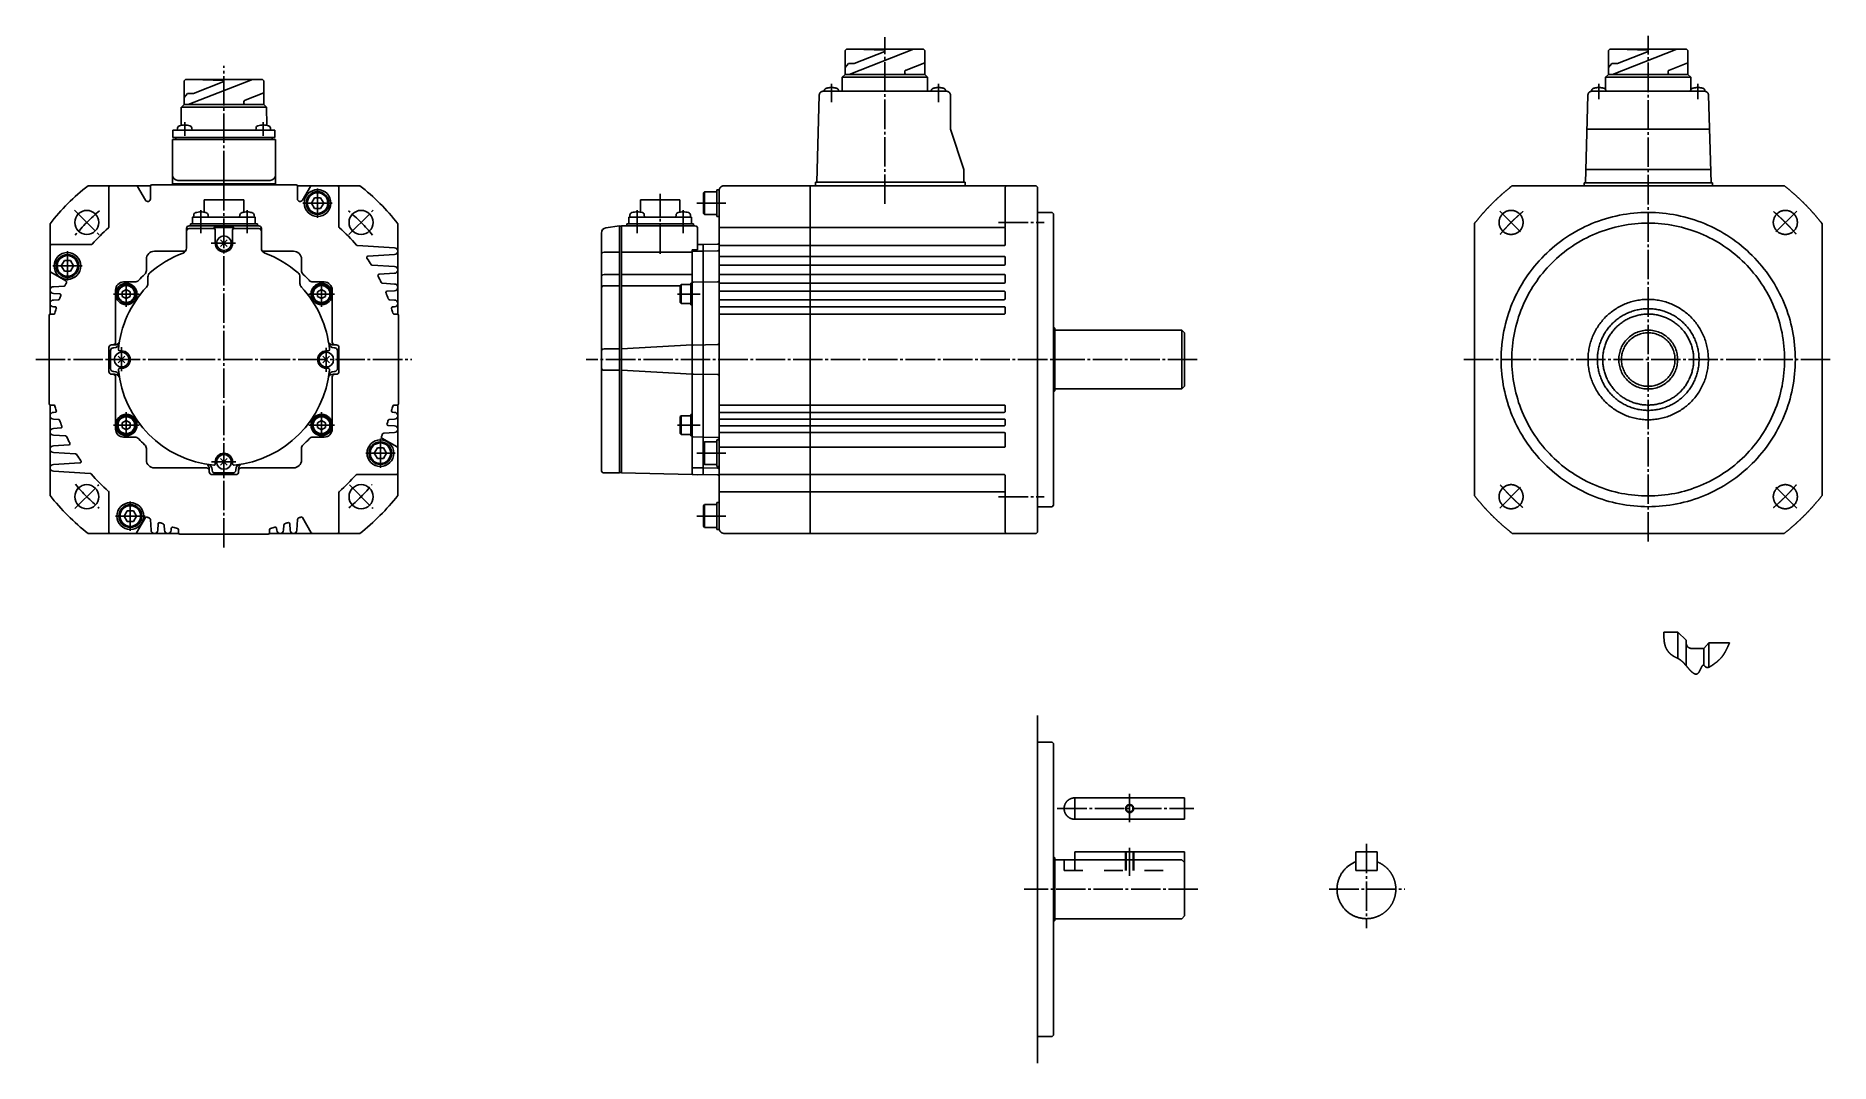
# Model space of a CAD drawing. Extents: x 0 to 671, y 0 to 384.
import ezdxf

# ---------------------------------------------------------------- set-up
doc = ezdxf.new("R2010")
doc.units = 0
doc.linetypes.add('DASH_CENTER', pattern=[14, 11, -1, 1, -1])
doc.linetypes.add('DASHED', pattern=[15, 7, -8])
doc.layers.get('0').update_dxf_attribs({"linetype": 'CONTINUOUS'})

msp = doc.modelspace()

# ---------------------------------------------------------------- linework, layer by layer
at = {"color": 1, "linetype": 'DASH_CENTER'}
for p, q in [((317.39, 321.2), (317.39, 383.55)), ((602.74, 195.02), (602.74, 384.02)), ((70.3, 330.01), (70.3, 372.76)), ((297.39, 359.29), (297.39, 366.06)), ((337.39, 366.06), (337.39, 359.29)), ((584.24, 360.32), (584.24, 366.06)), ((621.24, 360.32), (621.24, 366.06)), ((55.62, 351.71), (55.62, 346.71)), ((84.98, 346.71), (84.98, 351.71)), ((70.3, 328.71), (70.3, 330.01)), ((70.3, 328.31), (70.3, 328.71)), ((70.3, 192.71), (70.3, 328.31)), ((105.3, 321.51), (105.3, 327.01)), ((233.39, 302.57), (233.39, 324.96)), ((14.44, 318.88), (23.63, 309.68)), ((61.67, 318.81), (61.67, 310.31)), ((78.93, 310.31), (78.93, 318.81)), ((105.3, 321.51), (99.8, 321.51)), ((105.3, 321.51), (105.3, 316.01)), ((105.3, 321.51), (110.8, 321.51)), ((117.04, 309.75), (126.09, 318.81)), ((224.76, 318.82), (224.76, 310.32)), ((242.02, 310.32), (242.02, 318.82)), ((247.09, 321.52), (257.89, 321.52)), ((547.23, 318.52), (555.72, 310.04)), ((658.25, 318.52), (649.76, 310.04)), ((359.89, 314.28), (376.89, 314.28)), ((11.8, 298.01), (11.8, 303.51)), ((65.56, 306.51), (74.61, 306.51)), ((11.8, 298.01), (6.3, 298.01)), ((11.8, 298.01), (17.3, 298.01)), ((11.8, 298.01), (11.8, 292.51)), ((33.8, 282.71), (33.8, 292.31)), ((106.8, 292.31), (106.8, 282.71)), ((38.6, 287.51), (29, 287.51)), ((111.6, 287.51), (102, 287.51)), ((239.89, 287.52), (248.39, 287.52)), ((0, 263.01), (140.6, 263.01)), ((32.05, 267.63), (32.05, 263.01)), ((32.05, 263.01), (32.05, 258.62)), ((108.55, 258.4), (108.55, 267.41)), ((434.12, 263.02), (205.69, 263.02)), ((533.82, 263.02), (670.74, 263.02)), ((33.8, 233.71), (33.8, 243.31)), ((106.8, 243.31), (106.8, 233.71)), ((29, 238.51), (38.6, 238.51)), ((102, 238.51), (111.6, 238.51)), ((239.89, 238.52), (248.39, 238.52)), ((128.8, 228.01), (128.8, 233.51)), ((65.69, 224.76), (74.69, 224.76)), ((128.8, 228.01), (123.3, 228.01)), ((128.8, 228.01), (128.8, 222.51)), ((128.8, 228.01), (134.3, 228.01)), ((247.09, 228.02), (257.89, 228.02)), ((14.58, 207.29), (23.49, 216.2)), ((117.18, 216.13), (125.95, 207.37)), ((547.23, 207.51), (555.72, 215.99)), ((658.25, 207.51), (649.76, 215.99)), ((35.3, 204.51), (35.3, 210.01)), ((359.89, 211.75), (376.89, 211.75)), ((35.3, 204.51), (29.8, 204.51)), ((35.3, 204.51), (35.3, 199.01)), ((35.3, 204.51), (40.8, 204.51)), ((247.09, 204.52), (257.89, 204.52)), ((408.89, 90.12), (408.89, 100.62)), ((381.84, 95.16), (432.83, 95.16)), ((408.89, 70), (408.89, 80.5)), ((497.39, 81.95), (497.39, 50.5)), ((434.39, 65), (369.39, 65)), ((483.5, 65), (511.71, 65))]:
    msp.add_line(p, q, dxfattribs=at)
at = {"color": 7, "linetype": 'CONTINUOUS'}
for p, q in [((302.51, 378.52), (303.01, 379.02)), ((302.51, 369.58), (302.51, 378.52)), ((331.76, 379.02), (303.01, 379.02)), ((331.76, 379.02), (303.02, 379.02)), ((328.1, 379.02), (304.04, 369.58)), ((305.54, 379.02), (317.33, 378.63)), ((317.33, 378.16), (305.95, 373.67)), ((317.33, 378.63), (317.33, 378.16)), ((332.26, 378.52), (331.76, 379.02)), ((332.26, 378.52), (332.26, 369.58)), ((587.86, 378.52), (588.36, 379.02)), ((587.86, 369.58), (587.86, 378.52)), ((617.11, 379.02), (588.36, 379.02)), ((617.11, 379.02), (588.37, 379.02)), ((613.45, 379.02), (589.39, 369.58)), ((590.89, 379.02), (602.68, 378.63)), ((602.68, 378.16), (591.3, 373.67)), ((602.68, 378.63), (602.68, 378.16)), ((617.61, 378.52), (617.11, 379.02)), ((617.61, 378.52), (617.61, 369.58)), ((301.45, 368.58), (302.51, 369.58)), ((302.51, 372.17), (303.77, 373.67)), ((302.51, 369.58), (325.58, 369.58)), ((305.95, 373.67), (303.77, 373.67)), ((324.83, 370.56), (324.83, 370.33)), ((332.26, 373.99), (325.3, 371.26)), ((325.58, 369.58), (332.26, 369.58)), ((332.26, 369.58), (333.32, 368.58)), ((332.26, 369.58), (333.32, 368.58)), ((586.8, 368.58), (587.86, 369.58)), ((587.86, 372.17), (589.12, 373.67)), ((587.86, 369.58), (610.93, 369.58)), ((591.3, 373.67), (589.12, 373.67)), ((610.18, 370.56), (610.18, 370.33)), ((617.61, 373.99), (610.65, 371.26)), ((610.93, 369.58), (617.61, 369.58)), ((617.61, 369.58), (618.67, 368.58)), ((617.61, 369.58), (618.67, 368.58)), ((55.43, 367.26), (55.93, 367.76)), ((55.43, 358.32), (55.43, 367.26)), ((55.43, 360.92), (56.68, 362.42)), ((70.3, 367.76), (55.93, 367.76)), ((58.86, 362.42), (56.68, 362.42)), ((81.01, 367.76), (56.95, 358.32)), ((58.45, 367.76), (70.3, 367.38)), ((70.3, 366.91), (58.86, 362.42)), ((84.68, 367.76), (70.3, 367.76)), ((70.3, 366.91), (70.3, 367.38)), ((70.3, 367.38), (70.3, 366.91)), ((85.18, 362.74), (78.21, 360.01)), ((84.68, 367.76), (85.18, 367.26)), ((85.18, 367.26), (85.18, 358.32)), ((294.35, 363.32), (340.39, 363.32)), ((294.71, 363.54), (294.69, 363.3)), ((300.09, 363.32), (300.07, 363.54)), ((301.42, 363.32), (301.46, 368.58)), ((333.32, 368.58), (301.45, 368.58)), ((333.36, 363.32), (333.32, 368.58)), ((334.71, 363.54), (334.69, 363.32)), ((340.09, 363.3), (340.07, 363.54)), ((581.56, 363.54), (581.54, 363.31)), ((581.7, 363.32), (602.74, 363.32)), ((586.78, 363.97), (586.8, 368.58)), ((618.67, 368.58), (586.8, 368.58)), ((586.94, 363.32), (586.92, 363.54)), ((602.74, 363.32), (623.78, 363.32)), ((618.56, 363.54), (618.54, 363.32)), ((618.67, 368.58), (618.7, 363.97)), ((623.94, 363.31), (623.92, 363.54)), ((54.31, 350.59), (54.37, 357.32)), ((54.43, 357.32), (55.43, 358.32)), ((70.3, 357.32), (54.43, 357.32)), ((55.43, 358.32), (70.3, 358.32)), ((70.3, 358.32), (85.18, 358.32)), ((86.18, 357.32), (70.3, 357.32)), ((77.74, 359.31), (77.74, 359.07)), ((85.18, 358.32), (86.18, 357.32)), ((86.29, 350.7), (86.24, 357.32)), ((292.85, 361.86), (291.9, 329.32)), ((341.89, 361.82), (341.89, 349.12)), ((580.2, 361.84), (579.24, 329.02)), ((626.24, 329.02), (625.28, 361.84)), ((52.94, 349.56), (52.87, 348.71)), ((58.37, 348.71), (58.3, 349.56)), ((82.3, 349.56), (82.23, 348.71)), ((87.73, 348.71), (87.66, 349.56)), ((341.89, 349.12), (346.89, 334.12)), ((579.83, 349.12), (602.74, 349.12)), ((602.74, 349.12), (625.47, 349.12)), ((51.05, 332.01), (51.05, 345.31)), ((51.05, 345.31), (70.3, 345.31)), ((51.25, 348.71), (71.15, 348.71)), ((51.25, 348.71), (51.25, 346.01)), ((51.25, 346.01), (70.3, 346.01)), ((52.3, 346.01), (52.3, 345.31)), ((70.3, 346.01), (89.35, 346.01)), ((70.3, 345.31), (89.55, 345.31)), ((71.15, 348.71), (89.35, 348.71)), ((88.3, 345.31), (88.3, 346.01)), ((89.35, 348.71), (89.35, 346.01)), ((89.55, 345.31), (89.55, 332.01)), ((51.05, 328.71), (51.05, 332.01)), ((51.05, 328.71), (70.3, 328.71)), ((52.3, 328.71), (52.3, 328.31)), ((53.05, 330.01), (70.3, 330.01)), ((70.3, 330.01), (87.55, 330.01)), ((89.55, 328.71), (70.3, 328.71)), ((88.3, 328.71), (88.3, 328.31)), ((89.55, 332.01), (89.55, 328.71)), ((291.39, 329.32), (347.39, 329.32)), ((291.39, 328.02), (291.39, 329.32)), ((346.89, 334.12), (346.89, 329.32)), ((347.39, 329.32), (347.39, 328.02)), ((578.74, 329.02), (602.74, 329.02)), ((578.74, 328.02), (578.74, 329.02)), ((579.39, 334.12), (602.74, 334.12)), ((602.74, 334.12), (626.17, 334.12)), ((602.74, 329.02), (626.74, 329.02)), ((626.74, 329.02), (626.74, 328.02)), ((42.84, 328.01), (19.49, 328.01)), ((27.3, 312.65), (27.3, 327.51)), ((27.8, 328.01), (37.51, 328.01)), ((40.93, 322.59), (37.94, 327.76)), ((42.8, 323.09), (42.8, 327.81)), ((43.3, 328.31), (70.3, 328.31)), ((62.9, 318.11), (62.9, 322.76)), ((62.9, 322.76), (77.7, 322.76)), ((70.3, 328.31), (97.3, 328.31)), ((77.7, 322.76), (77.7, 318.11)), ((121.11, 328.01), (97.76, 328.01)), ((97.8, 323.09), (97.8, 327.81)), ((102.66, 327.76), (99.67, 322.59)), ((104.15, 323.51), (102.99, 321.51)), ((106.46, 323.51), (104.15, 323.51)), ((107.61, 321.51), (106.46, 323.51)), ((113.3, 312.65), (113.3, 327.51)), ((225.99, 318.11), (225.99, 322.77)), ((225.99, 322.77), (240.79, 322.77)), ((240.79, 322.77), (240.79, 318.11)), ((249.99, 325.77), (249.59, 325.37)), ((249.99, 325.77), (249.59, 325.37)), ((249.59, 317.67), (249.59, 325.37)), ((249.59, 325.02), (249.59, 325.37)), ((249.99, 325.77), (249.99, 317.27)), ((249.99, 325.77), (249.99, 325.02)), ((249.99, 325.77), (254.59, 325.77)), ((249.99, 325.77), (254.59, 325.77)), ((254.59, 316.52), (254.59, 326.52)), ((255.39, 326.52), (254.59, 326.52)), ((254.59, 321.52), (254.59, 325.77)), ((254.59, 321.52), (254.59, 325.77)), ((255.39, 326.52), (255.39, 199.52)), ((289.39, 328.02), (257.39, 328.02)), ((289.39, 324.52), (289.39, 328.02)), ((289.39, 328.02), (362.89, 328.02)), ((289.39, 198.02), (289.39, 328.02)), ((362.39, 327.52), (362.89, 328.02)), ((362.39, 312.92), (362.39, 327.52)), ((362.89, 328.02), (373.89, 328.02)), ((374.39, 327.52), (373.89, 328.02)), ((374.39, 294.36), (374.39, 327.52)), ((625.74, 328.02), (551.93, 328.02)), ((653.55, 328.02), (579.74, 328.02)), ((82, 316.21), (58.6, 316.21)), ((58.6, 316.21), (58.6, 313.71)), ((58.99, 317.06), (58.92, 316.21)), ((58.92, 316.21), (64.42, 316.21)), ((64.42, 316.21), (64.35, 317.06)), ((76.25, 317.06), (76.18, 316.21)), ((76.18, 316.21), (81.68, 316.21)), ((81.68, 316.21), (81.61, 317.06)), ((82, 313.71), (82, 316.21)), ((102.99, 321.51), (104.15, 319.51)), ((104.15, 319.51), (106.46, 319.51)), ((106.46, 319.51), (107.61, 321.51)), ((221.69, 316.22), (221.69, 313.72)), ((245.09, 316.22), (221.69, 316.22)), ((222.08, 317.06), (222.01, 316.22)), ((222.01, 316.22), (227.51, 316.22)), ((227.51, 316.22), (227.44, 317.06)), ((239.34, 317.06), (239.27, 316.22)), ((239.27, 316.22), (244.77, 316.22)), ((244.77, 316.22), (244.7, 317.06)), ((245.09, 313.72), (245.09, 316.22)), ((249.59, 317.67), (249.99, 317.27)), ((249.59, 317.67), (249.99, 317.27)), ((254.59, 317.27), (249.99, 317.27)), ((254.59, 317.27), (250.39, 317.27)), ((254.59, 317.27), (254.59, 321.52)), ((254.59, 317.27), (254.59, 321.52)), ((255.39, 316.52), (254.59, 316.52)), ((255.39, 319.02), (255.39, 316.57)), ((374.39, 263.02), (374.39, 317.82)), ((379.89, 318.02), (374.89, 318.02)), ((380.39, 317.52), (379.89, 318.02)), ((380.39, 263.02), (380.39, 317.52)), ((5.3, 279.97), (5.3, 313.82)), ((56.3, 312.01), (56.3, 304.7)), ((57.3, 313.01), (83.3, 313.01)), ((57.3, 312.01), (66.55, 312.01)), ((57.8, 313.71), (57.8, 313.01)), ((57.8, 313.71), (82.8, 313.71)), ((66.55, 312.01), (66.55, 312.36)), ((66.55, 312.36), (74.05, 312.36)), ((67.05, 306.51), (67.05, 311.51)), ((73.55, 306.51), (73.55, 311.51)), ((74.05, 312.01), (74.05, 312.36)), ((74.05, 312.01), (83.3, 312.01)), ((82.8, 313.01), (82.8, 313.71)), ((84.3, 312.01), (84.3, 304.7)), ((135.3, 313.82), (135.3, 279.97)), ((211.39, 221.62), (211.39, 310.31)), ((218.19, 313.02), (213.11, 312.29)), ((218.19, 313.02), (218.19, 220.62)), ((218.89, 312.82), (218.19, 312.82)), ((218.89, 220.62), (218.89, 313.02)), ((246.39, 313.02), (218.89, 313.02)), ((220.89, 313.72), (245.89, 313.72)), ((220.89, 313.72), (220.89, 313.02)), ((245.89, 313.02), (245.89, 313.72)), ((247.39, 312.02), (247.39, 304.22)), ((361.89, 312.42), (255.39, 312.42)), ((362.39, 306.12), (362.39, 312.42)), ((537.74, 212.21), (537.74, 313.82)), ((667.74, 313.82), (667.74, 212.21)), ((5.3, 305.51), (5.3, 296.1)), ((20.66, 306.01), (5.8, 306.01)), ((44.3, 303.51), (55.91, 303.51)), ((69.06, 305.28), (71.54, 307.75)), ((71.54, 305.28), (69.06, 307.75)), ((84.69, 303.51), (96.3, 303.51)), ((120.26, 305.61), (134.05, 304.76)), ((124.13, 301.66), (134.05, 302.26)), ((218.19, 303.14), (212.39, 303.14)), ((218.89, 303.14), (245.39, 303.14)), ((245.39, 220.09), (245.39, 304.02)), ((245.39, 304.02), (247.19, 304.02)), ((245.68, 303.52), (247.39, 303.55)), ((247.39, 306.05), (249.39, 306.02)), ((247.39, 303.55), (249.39, 303.52)), ((254.9, 306.12), (249.39, 306.02)), ((249.39, 306.02), (249.39, 234.02)), ((254.9, 303.63), (249.39, 303.53)), ((255.39, 219.41), (255.39, 306.62)), ((255.39, 305.62), (361.89, 305.62)), ((11.23, 292.39), (5.55, 295.67)), ((10.65, 300.01), (9.49, 298.01)), ((9.49, 298.01), (10.65, 296.01)), ((12.96, 300.01), (10.65, 300.01)), ((10.65, 296.01), (12.96, 296.01)), ((14.11, 298.01), (12.96, 300.01)), ((12.96, 296.01), (14.11, 298.01)), ((41.3, 296.32), (41.3, 300.51)), ((99.3, 300.51), (99.3, 296.32)), ((125.74, 298.27), (134.05, 297.76)), ((128.32, 294.91), (134.05, 295.26)), ((249.39, 297.52), (249.39, 220.01)), ((255.39, 301.6), (361.89, 301.6)), ((255.39, 300.52), (255.39, 263.02)), ((255.39, 298.29), (361.89, 298.29)), ((362.39, 301.1), (362.39, 298.79)), ((10.56, 290.51), (6.55, 290.26)), ((29.8, 269.51), (29.8, 289.01)), ((33.8, 289.25), (32.3, 288.38)), ((32.8, 292.01), (36.99, 292.01)), ((35.3, 288.38), (33.8, 289.25)), ((41.9, 291.48), (41.9, 293.93)), ((98.7, 293.93), (98.7, 291.48)), ((103.61, 292.01), (107.8, 292.01)), ((106.8, 289.25), (105.3, 288.38)), ((108.3, 288.38), (106.8, 289.25)), ((110.8, 289.01), (110.8, 269.51)), ((129.55, 291.54), (134.05, 291.26)), ((131.31, 288.6), (134.05, 288.76)), ((218.19, 294.77), (212.39, 294.77)), ((212.39, 290.62), (218.19, 290.62)), ((245.39, 294.77), (218.89, 294.77)), ((218.89, 290.62), (240.89, 290.62)), ((241.24, 291.02), (240.89, 290.67)), ((240.89, 284.37), (240.89, 290.67)), ((241.24, 291.02), (241.24, 284.02)), ((241.24, 291.02), (244.89, 291.02)), ((244.89, 283.52), (244.89, 291.52)), ((244.89, 291.52), (245.39, 291.52)), ((254.9, 292.11), (245.68, 291.95)), ((255.39, 294.87), (361.89, 294.87)), ((255.39, 276.02), (255.39, 292.02)), ((255.39, 291.56), (361.89, 291.56)), ((255.39, 288.56), (361.89, 288.56)), ((362.39, 294.37), (362.39, 292.06)), ((8.89, 287.62), (6.55, 287.76)), ((8.42, 285.38), (6.55, 285.26)), ((7.19, 282.73), (6.55, 282.76)), ((32.3, 288.38), (32.3, 286.65)), ((32.3, 286.65), (33.8, 285.78)), ((33.8, 285.78), (35.3, 286.65)), ((35.3, 286.65), (35.3, 288.38)), ((105.3, 288.38), (105.3, 286.65)), ((105.3, 286.65), (106.8, 285.78)), ((106.8, 285.78), (108.3, 286.65)), ((108.3, 286.65), (108.3, 288.38)), ((132.18, 285.38), (134.05, 285.26)), ((133.41, 282.73), (134.05, 282.76)), ((240.89, 284.37), (241.24, 284.02)), ((244.89, 284.02), (241.24, 284.02)), ((244.89, 283.52), (245.39, 283.52)), ((255.39, 285.4), (361.89, 285.4)), ((255.39, 282.77), (361.89, 282.77)), ((362.39, 288.06), (362.39, 285.9)), ((362.39, 282.27), (362.39, 280.52)), ((5, 246.51), (5, 279.51)), ((6.66, 280.01), (5.5, 280.01)), ((135.1, 280.01), (133.94, 280.01)), ((135.6, 246.51), (135.6, 279.51)), ((255.39, 280.02), (361.89, 280.02)), ((380.39, 263.02), (380.39, 275.52)), ((380.39, 275.02), (380.59, 275.02)), ((380.59, 275.02), (380.89, 274.72)), ((28.3, 268.51), (28.8, 268.51)), ((29.48, 268.51), (28.3, 268.51)), ((112.3, 268.51), (111.12, 268.51)), ((111.8, 268.51), (112.3, 268.51)), ((245.39, 268.52), (218.89, 267.02)), ((254.9, 268.61), (245.68, 268.45)), ((380.89, 274.72), (380.89, 251.32)), ((380.89, 274.02), (428.39, 274.02)), ((429.39, 273.02), (428.39, 274.02)), ((428.39, 274.02), (428.39, 252.02)), ((429.39, 273.02), (429.39, 253.02)), ((27.3, 258.47), (27.3, 267.56)), ((27.3, 258.51), (27.3, 267.51)), ((27.3, 258.51), (27.3, 267.51)), ((27.9, 266.41), (27.9, 259.61)), ((29.15, 267.41), (28.9, 267.41)), ((33.29, 261.78), (30.81, 264.25)), ((30.81, 261.78), (33.29, 264.25)), ((32.05, 266.26), (31.33, 266.26)), ((107.31, 261.78), (109.79, 264.25)), ((109.79, 261.78), (107.31, 264.25)), ((108.55, 266.26), (109.27, 266.26)), ((111.7, 267.41), (111.46, 267.41)), ((112.7, 266.41), (112.7, 259.61)), ((113.3, 267.67), (113.3, 258.36)), ((113.3, 267.56), (113.3, 258.47)), ((113.3, 267.51), (113.3, 258.51)), ((113.3, 267.51), (113.3, 258.51)), ((218.19, 267.02), (212.39, 267.02)), ((255.39, 263.02), (255.39, 225.52)), ((374.39, 263.02), (374.39, 198.52)), ((380.39, 208.52), (380.39, 263.02)), ((28.3, 257.51), (28.8, 257.51)), ((28.3, 257.51), (29.48, 257.51)), ((28.9, 258.61), (29.15, 258.61)), ((29.8, 255.51), (29.8, 256.51)), ((29.8, 237.01), (29.8, 255.51)), ((32.05, 259.76), (31.33, 259.76)), ((108.55, 259.76), (109.27, 259.76)), ((110.8, 256.51), (110.8, 255.51)), ((110.8, 255.51), (110.8, 237.01)), ((111.12, 257.51), (112.3, 257.51)), ((111.46, 258.61), (111.7, 258.61)), ((112.3, 257.51), (111.8, 257.51)), ((212.39, 259.02), (218.19, 259.02)), ((218.89, 259.02), (245.39, 257.52)), ((245.68, 257.58), (254.9, 257.42)), ((255.39, 234.02), (255.39, 250.02)), ((380.59, 251.02), (380.39, 251.02)), ((380.59, 251.02), (380.89, 251.32)), ((428.39, 252.02), (380.89, 252.02)), ((429.39, 253.02), (428.39, 252.02)), ((5.3, 212.21), (5.3, 246.06)), ((5.5, 246.01), (6.66, 246.01)), ((7.19, 243.3), (6.55, 243.26)), ((133.41, 243.3), (134.05, 243.26)), ((133.94, 246.01), (135.1, 246.01)), ((135.3, 246.06), (135.3, 212.21)), ((241.24, 242.02), (240.89, 241.67)), ((240.89, 235.37), (240.89, 241.67)), ((241.24, 242.02), (244.89, 242.02)), ((241.24, 242.02), (241.24, 235.02)), ((244.89, 242.52), (245.39, 242.52)), ((244.89, 234.52), (244.89, 242.52)), ((255.39, 246.02), (357.39, 246.02)), ((255.39, 243.27), (255.39, 246.02)), ((255.39, 243.27), (357.39, 243.27)), ((255.39, 240.77), (255.39, 243.27)), ((357.39, 246.02), (361.89, 246.02)), ((357.39, 243.27), (361.89, 243.27)), ((362.39, 243.77), (362.39, 245.52)), ((8.42, 240.65), (6.55, 240.76)), ((9.29, 237.43), (6.55, 237.26)), ((11.06, 234.49), (6.55, 234.76)), ((33.8, 240.25), (32.3, 239.38)), ((32.3, 239.38), (32.3, 237.65)), ((32.3, 237.65), (33.8, 236.78)), ((35.3, 239.38), (33.8, 240.25)), ((33.8, 236.78), (35.3, 237.65)), ((35.3, 237.65), (35.3, 239.38)), ((106.8, 240.25), (105.3, 239.38)), ((105.3, 239.38), (105.3, 237.65)), ((105.3, 237.65), (106.8, 236.78)), ((108.3, 239.38), (106.8, 240.25)), ((106.8, 236.78), (108.3, 237.65)), ((108.3, 237.65), (108.3, 239.38)), ((130.04, 235.52), (134.05, 235.76)), ((131.71, 238.41), (134.05, 238.26)), ((132.18, 240.65), (134.05, 240.76)), ((240.89, 235.37), (241.24, 235.02)), ((244.89, 235.02), (241.24, 235.02)), ((255.39, 240.77), (357.39, 240.77)), ((255.39, 238.27), (255.39, 240.77)), ((255.39, 238.27), (357.39, 238.27)), ((255.39, 235.77), (255.39, 238.27)), ((255.39, 235.77), (357.39, 235.77)), ((255.39, 230.22), (255.39, 235.77)), ((357.39, 240.77), (361.89, 240.77)), ((357.39, 238.27), (361.89, 238.27)), ((357.39, 235.77), (361.89, 235.77)), ((362.39, 238.77), (362.39, 240.27)), ((362.39, 230.72), (362.39, 235.27)), ((12.28, 231.11), (6.55, 230.76)), ((14.86, 227.76), (6.55, 228.26)), ((36.99, 234.01), (32.8, 234.01)), ((41.3, 225.51), (41.3, 229.71)), ((99.3, 229.71), (99.3, 225.51)), ((107.8, 234.01), (103.61, 234.01)), ((127.65, 230.01), (126.49, 228.01)), ((129.96, 230.01), (127.65, 230.01)), ((129.37, 233.64), (135.05, 230.36)), ((131.11, 228.01), (129.96, 230.01)), ((135.3, 220.51), (135.3, 229.93)), ((244.89, 234.52), (245.39, 234.52)), ((245.68, 234.08), (249.39, 234.02)), ((249.39, 234.02), (254.9, 233.92)), ((249.39, 234.02), (249.39, 228.52)), ((249.99, 232.27), (249.59, 231.87)), ((249.99, 232.27), (249.59, 231.87)), ((249.59, 224.17), (249.59, 231.87)), ((249.59, 224.17), (249.59, 231.87)), ((249.99, 232.27), (249.99, 223.77)), ((249.99, 232.27), (254.59, 232.27)), ((249.99, 232.27), (249.99, 223.77)), ((249.99, 232.27), (254.59, 232.27)), ((255.39, 233.02), (254.59, 233.02)), ((254.59, 223.02), (254.59, 233.02)), ((254.59, 228.02), (254.59, 232.27)), ((254.59, 228.02), (254.59, 232.27)), ((255.39, 230.22), (357.39, 230.22)), ((357.39, 230.22), (361.89, 230.22)), ((16.47, 224.37), (6.55, 223.76)), ((63.8, 222.51), (44.3, 222.51)), ((63.53, 222.51), (62.8, 222.51)), ((64.8, 222.2), (64.8, 221.01)), ((64.8, 221.51), (64.8, 221.01)), ((65.9, 221.86), (65.9, 221.61)), ((67.05, 224.76), (67.05, 224.04)), ((69.06, 223.53), (71.54, 226)), ((71.54, 223.53), (69.06, 226)), ((73.55, 224.76), (73.55, 224.04)), ((74.7, 221.61), (74.7, 221.86)), ((75.8, 221.01), (75.8, 222.2)), ((75.8, 221.51), (75.8, 221.01)), ((96.3, 222.51), (76.8, 222.51)), ((126.49, 228.01), (127.65, 226.01)), ((127.65, 226.01), (129.96, 226.01)), ((129.96, 226.01), (131.11, 228.01)), ((247.39, 222.5), (245.68, 222.53)), ((249.39, 222.53), (247.39, 222.5)), ((249.39, 222.51), (254.9, 222.42)), ((249.59, 224.17), (249.99, 223.77)), ((249.59, 224.17), (249.99, 223.77)), ((254.59, 223.77), (249.99, 223.77)), ((254.59, 223.77), (249.99, 223.77)), ((254.59, 223.77), (254.59, 228.02)), ((254.59, 223.77), (254.59, 228.02)), ((255.39, 223.02), (254.59, 223.02)), ((255.39, 225.52), (255.39, 223.07)), ((255.39, 223.07), (255.39, 222.72)), ((20.34, 220.42), (6.55, 221.26)), ((74.84, 220.01), (65.76, 220.01)), ((74.8, 220.01), (65.8, 220.01)), ((74.8, 220.01), (65.8, 220.01)), ((66.9, 220.61), (73.7, 220.61)), ((119.94, 220.01), (134.8, 220.01)), ((212.39, 220.62), (218.19, 220.62)), ((218.19, 220.82), (218.89, 220.82)), ((218.89, 220.62), (245.39, 220.09)), ((247.39, 219.98), (245.68, 220.01)), ((249.39, 220.02), (247.39, 219.98)), ((249.39, 220.01), (254.9, 219.91)), ((255.39, 220.02), (361.89, 220.02)), ((362.39, 219.52), (362.39, 198.52)), ((27.3, 213.38), (27.3, 198.51)), ((113.3, 198.51), (113.3, 213.38)), ((249.99, 208.77), (249.59, 208.37)), ((249.99, 208.77), (249.59, 208.37)), ((249.59, 200.67), (249.59, 208.37)), ((249.59, 200.67), (249.59, 208.37)), ((249.99, 208.77), (254.59, 208.77)), ((249.99, 208.77), (249.99, 200.27)), ((249.99, 208.77), (254.59, 208.77)), ((249.99, 208.77), (249.99, 200.27)), ((254.59, 199.52), (254.59, 209.52)), ((255.39, 209.52), (254.59, 209.52)), ((254.59, 204.52), (254.59, 208.77)), ((254.59, 204.52), (254.59, 208.77)), ((361.89, 213.61), (255.39, 213.61)), ((379.89, 208.02), (374.39, 208.02)), ((379.89, 208.02), (380.39, 208.52)), ((34.15, 206.51), (32.99, 204.51)), ((32.99, 204.51), (34.15, 202.51)), ((36.46, 206.51), (34.15, 206.51)), ((34.15, 202.51), (36.46, 202.51)), ((37.61, 204.51), (36.46, 206.51)), ((36.46, 202.51), (37.61, 204.51)), ((40.93, 203.95), (37.64, 198.26)), ((42.81, 203.28), (43.05, 199.26)), ((45.69, 201.61), (45.55, 199.26)), ((95.05, 199.26), (94.91, 201.61)), ((97.55, 199.26), (97.8, 203.28)), ((102.96, 198.26), (99.67, 203.95)), ((254.59, 200.27), (254.59, 204.52)), ((254.59, 200.27), (254.59, 204.52)), ((53.34, 198.01), (19.49, 198.01)), ((27.8, 198.01), (37.21, 198.01)), ((47.94, 201.13), (48.05, 199.26)), ((50.59, 199.9), (50.55, 199.26)), ((53.3, 199.38), (53.3, 198.21)), ((53.8, 197.71), (86.8, 197.71)), ((121.11, 198.01), (87.26, 198.01)), ((87.3, 198.21), (87.3, 199.38)), ((90.05, 199.26), (90.01, 199.9)), ((92.55, 199.26), (92.66, 201.13)), ((103.39, 198.01), (112.8, 198.01)), ((249.59, 200.67), (249.99, 200.27)), ((249.59, 200.67), (249.99, 200.27)), ((254.59, 200.27), (249.99, 200.27)), ((254.59, 200.27), (249.99, 200.27)), ((255.39, 199.52), (254.59, 199.52)), ((362.89, 198.02), (257.39, 198.02)), ((362.39, 198.52), (362.89, 198.02)), ((373.89, 198.02), (362.89, 198.02)), ((374.39, 198.52), (373.89, 198.02)), ((602.74, 198.02), (551.93, 198.02)), ((653.55, 198.02), (602.74, 198.02)), ((613.81, 161.1), (608.64, 161.1)), ((613.81, 161.1), (616.93, 158.1)), ((613.81, 151.3), (613.81, 161.1)), ((616.93, 148.56), (616.93, 158.1)), ((618.93, 155.03), (623.58, 155.03)), ((623.58, 155.03), (625.44, 157.07)), ((623.58, 155.03), (623.58, 148.71)), ((633.11, 157.07), (625.44, 157.07)), ((625.44, 148.03), (625.44, 157.07)), ((374.39, 96.34), (374.39, 130)), ((374.39, 65), (374.39, 119.8)), ((379.89, 120), (374.89, 120)), ((379.89, 120), (380.39, 119.5)), ((380.39, 65), (380.39, 119.5)), ((388.39, 99.16), (388.39, 91.16)), ((429.39, 99.16), (388.39, 99.16)), ((429.39, 91.16), (429.39, 99.16)), ((388.39, 91.16), (429.39, 91.16)), ((380.39, 77), (380.59, 77)), ((380.59, 77), (380.89, 76.7)), ((380.89, 76.7), (380.89, 53.3)), ((380.89, 76), (384.39, 76)), ((384.39, 76), (388.39, 76)), ((388.39, 79), (388.39, 76)), ((429.39, 79), (388.39, 79)), ((388.39, 76), (428.39, 76)), ((428.39, 76), (429.39, 75)), ((429.39, 75), (429.39, 79)), ((429.39, 75), (429.39, 72)), ((493.39, 79), (493.39, 72)), ((501.39, 79), (493.39, 79)), ((501.39, 75.31), (501.39, 79)), ((501.39, 72), (501.39, 75.31)), ((429.39, 72), (429.39, 55)), ((493.39, 72), (501.39, 72)), ((374.39, 65), (374.39, 0)), ((380.39, 10.5), (380.39, 65)), ((428.39, 54), (380.89, 54)), ((429.39, 55), (428.39, 54)), ((380.59, 53), (380.39, 53)), ((380.59, 53), (380.89, 53.3)), ((379.89, 10), (374.39, 10)), ((379.89, 10), (380.39, 10.5))]:
    msp.add_line(p, q, dxfattribs=at)
at = {"color": 2, "linetype": 'CONTINUOUS'}
for p, q in [((608.64, 161.1), (608.64, 161.06)), ((608.64, 161.06), (608.64, 161.02)), ((608.64, 161.02), (608.64, 160.98)), ((608.64, 160.98), (608.64, 160.94)), ((608.63, 160.17), (608.62, 160.13)), ((608.62, 160.13), (608.62, 160.09)), ((608.62, 160.09), (608.62, 160.05)), ((608.62, 160.05), (608.62, 160.01)), ((608.62, 160.01), (608.62, 159.97)), ((608.62, 159.97), (608.62, 159.93)), ((608.62, 159.93), (608.62, 159.89)), ((608.62, 159.89), (608.62, 159.85)), ((608.62, 159.85), (608.62, 159.81)), ((608.62, 159.81), (608.62, 159.77)), ((608.62, 159.77), (608.62, 159.73)), ((608.62, 159.73), (608.62, 159.69)), ((608.62, 159.69), (608.62, 159.65)), ((608.62, 159.65), (608.62, 159.61)), ((608.62, 159.61), (608.62, 159.56)), ((608.62, 159.56), (608.62, 159.52)), ((608.62, 159.52), (608.62, 159.48)), ((608.62, 159.48), (608.63, 159.44)), ((608.64, 160.9), (608.63, 160.86)), ((608.63, 160.86), (608.63, 160.82)), ((608.63, 160.82), (608.63, 160.78)), ((608.63, 160.78), (608.63, 160.74)), ((608.63, 160.74), (608.63, 160.7)), ((608.63, 160.7), (608.63, 160.66)), ((608.63, 160.66), (608.63, 160.62)), ((608.63, 160.62), (608.63, 160.58)), ((608.63, 160.58), (608.63, 160.54)), ((608.63, 160.54), (608.63, 160.5)), ((608.63, 160.5), (608.63, 160.46)), ((608.63, 160.46), (608.63, 160.42)), ((608.63, 160.42), (608.63, 160.38)), ((608.63, 160.38), (608.63, 160.33)), ((608.63, 160.33), (608.63, 160.29)), ((608.63, 160.29), (608.63, 160.25)), ((608.63, 160.25), (608.63, 160.21)), ((608.63, 160.21), (608.63, 160.17)), ((608.63, 159.44), (608.63, 159.4)), ((608.63, 159.4), (608.63, 159.36)), ((608.63, 159.36), (608.63, 159.32)), ((608.63, 159.32), (608.63, 159.28)), ((608.63, 159.28), (608.63, 159.24)), ((608.63, 159.24), (608.63, 159.2)), ((608.63, 159.2), (608.63, 159.16)), ((608.63, 159.16), (608.63, 159.12)), ((608.63, 159.12), (608.63, 159.08)), ((608.63, 159.08), (608.63, 159.04)), ((608.63, 159.04), (608.63, 159)), ((608.63, 159), (608.64, 158.96)), ((608.64, 160.94), (608.64, 160.9)), ((608.64, 158.96), (608.64, 158.92)), ((608.64, 158.92), (608.64, 158.88)), ((608.64, 158.88), (608.64, 158.84)), ((608.64, 158.84), (608.64, 158.8)), ((608.64, 158.8), (608.64, 158.75)), ((608.64, 158.75), (608.64, 158.71)), ((608.64, 158.71), (608.65, 158.67)), ((608.65, 158.67), (608.65, 158.63)), ((608.65, 158.63), (608.65, 158.59)), ((608.65, 158.59), (608.65, 158.55)), ((608.65, 158.55), (608.65, 158.51)), ((608.65, 158.51), (608.66, 158.47)), ((608.66, 158.47), (608.66, 158.43)), ((608.66, 158.43), (608.66, 158.39)), ((608.66, 158.39), (608.66, 158.35)), ((608.66, 158.35), (608.67, 158.31)), ((608.67, 158.31), (608.67, 158.27)), ((608.67, 158.27), (608.67, 158.23)), ((608.67, 158.23), (608.68, 158.19)), ((608.68, 158.19), (608.68, 158.15)), ((608.68, 158.15), (608.68, 158.11)), ((608.68, 158.11), (608.69, 158.07)), ((608.69, 158.07), (608.69, 158.03)), ((608.69, 158.03), (608.69, 157.99)), ((608.69, 157.99), (608.7, 157.95)), ((608.7, 157.95), (608.7, 157.91)), ((608.7, 157.91), (608.7, 157.86)), ((608.7, 157.86), (608.71, 157.82)), ((608.71, 157.82), (608.71, 157.78)), ((608.71, 157.78), (608.72, 157.74)), ((608.72, 157.74), (608.72, 157.7)), ((608.72, 157.7), (608.73, 157.66)), ((608.73, 157.66), (608.73, 157.62)), ((608.73, 157.62), (608.74, 157.58)), ((608.74, 157.58), (608.74, 157.54)), ((608.74, 157.54), (608.75, 157.5)), ((608.75, 157.5), (608.75, 157.46)), ((608.75, 157.46), (608.76, 157.42)), ((608.76, 157.42), (608.76, 157.38)), ((608.76, 157.38), (608.77, 157.34)), ((608.77, 157.34), (608.78, 157.3)), ((608.78, 157.3), (608.78, 157.26)), ((608.78, 157.26), (608.79, 157.22)), ((608.79, 157.22), (608.79, 157.18)), ((608.79, 157.18), (608.8, 157.14)), ((608.8, 157.14), (608.81, 157.1)), ((608.81, 157.1), (608.82, 157.06)), ((608.82, 157.06), (608.82, 157.02)), ((608.82, 157.02), (608.83, 156.98)), ((608.83, 156.98), (608.84, 156.94)), ((608.84, 156.94), (608.85, 156.9)), ((608.85, 156.9), (608.85, 156.86)), ((608.85, 156.86), (608.86, 156.82)), ((608.86, 156.82), (608.87, 156.78)), ((608.87, 156.78), (608.88, 156.74)), ((608.88, 156.74), (608.89, 156.7)), ((608.89, 156.7), (608.9, 156.66)), ((608.9, 156.66), (608.9, 156.62)), ((608.9, 156.62), (608.91, 156.58)), ((608.91, 156.58), (608.92, 156.54)), ((608.92, 156.54), (608.93, 156.5)), ((608.93, 156.5), (608.94, 156.47)), ((608.94, 156.47), (608.95, 156.43)), ((608.95, 156.43), (608.96, 156.39)), ((608.96, 156.39), (608.97, 156.35)), ((608.97, 156.35), (608.98, 156.31)), ((608.98, 156.31), (608.99, 156.27)), ((608.99, 156.27), (609.01, 156.23)), ((609.01, 156.23), (609.02, 156.19)), ((609.02, 156.19), (609.03, 156.15)), ((609.03, 156.15), (609.04, 156.11)), ((609.04, 156.11), (609.05, 156.07)), ((609.05, 156.07), (609.06, 156.03)), ((609.06, 156.03), (609.08, 156)), ((609.08, 156), (609.09, 155.96)), ((609.09, 155.96), (609.1, 155.92)), ((609.1, 155.92), (609.11, 155.88)), ((609.11, 155.88), (609.13, 155.84)), ((609.13, 155.84), (609.14, 155.8)), ((609.14, 155.8), (609.15, 155.76)), ((609.15, 155.76), (609.17, 155.73)), ((609.17, 155.73), (609.18, 155.69)), ((609.18, 155.69), (609.19, 155.65)), ((609.19, 155.65), (609.21, 155.61)), ((609.21, 155.61), (609.22, 155.57)), ((609.22, 155.57), (609.24, 155.54)), ((609.24, 155.54), (609.25, 155.5)), ((609.25, 155.5), (609.27, 155.46)), ((609.27, 155.46), (609.28, 155.42)), ((609.28, 155.42), (609.3, 155.39)), ((609.3, 155.39), (609.32, 155.35)), ((609.32, 155.35), (609.33, 155.31)), ((609.33, 155.31), (609.35, 155.27)), ((609.35, 155.27), (609.37, 155.24)), ((609.37, 155.24), (609.38, 155.2)), ((609.38, 155.2), (609.4, 155.16)), ((609.4, 155.16), (609.42, 155.13)), ((609.42, 155.13), (609.43, 155.09)), ((609.43, 155.09), (609.45, 155.05)), ((609.45, 155.05), (609.47, 155.02)), ((609.47, 155.02), (609.49, 154.98)), ((609.49, 154.98), (609.51, 154.95)), ((609.51, 154.95), (609.53, 154.91)), ((609.53, 154.91), (609.54, 154.87)), ((609.54, 154.87), (609.56, 154.84)), ((609.56, 154.84), (609.58, 154.8)), ((609.58, 154.8), (609.6, 154.77)), ((609.6, 154.77), (609.62, 154.73)), ((609.62, 154.73), (609.64, 154.7)), ((609.64, 154.7), (609.66, 154.66)), ((609.66, 154.66), (609.68, 154.63)), ((609.68, 154.63), (609.71, 154.59)), ((609.71, 154.59), (609.73, 154.56)), ((609.73, 154.56), (609.75, 154.52)), ((609.75, 154.52), (609.77, 154.49)), ((609.77, 154.49), (609.79, 154.45)), ((609.79, 154.45), (609.81, 154.42)), ((609.81, 154.42), (609.84, 154.39)), ((609.84, 154.39), (609.86, 154.35)), ((609.86, 154.35), (609.88, 154.32)), ((609.88, 154.32), (609.9, 154.28)), ((609.9, 154.28), (609.93, 154.25)), ((631.79, 154.24), (631.8, 154.28)), ((631.8, 154.28), (631.82, 154.32)), ((631.82, 154.32), (631.84, 154.35)), ((631.84, 154.35), (631.86, 154.39)), ((631.86, 154.39), (631.88, 154.42)), ((631.88, 154.42), (631.9, 154.46)), ((631.9, 154.46), (631.92, 154.5)), ((631.92, 154.5), (631.93, 154.53)), ((631.93, 154.53), (631.95, 154.57)), ((631.95, 154.57), (631.97, 154.61)), ((631.97, 154.61), (631.99, 154.64)), ((631.99, 154.64), (632.01, 154.68)), ((632.01, 154.68), (632.02, 154.71)), ((632.02, 154.71), (632.04, 154.75)), ((632.04, 154.75), (632.06, 154.79)), ((632.06, 154.79), (632.08, 154.82)), ((632.08, 154.82), (632.1, 154.86)), ((632.1, 154.86), (632.11, 154.9)), ((632.11, 154.9), (632.13, 154.93)), ((632.13, 154.93), (632.15, 154.97)), ((632.15, 154.97), (632.17, 155.01)), ((632.17, 155.01), (632.19, 155.04)), ((632.19, 155.04), (632.2, 155.08)), ((632.2, 155.08), (632.22, 155.12)), ((632.22, 155.12), (632.24, 155.15)), ((632.24, 155.15), (632.26, 155.19)), ((632.26, 155.19), (632.27, 155.22)), ((632.27, 155.22), (632.29, 155.26)), ((632.29, 155.26), (632.31, 155.3)), ((632.31, 155.3), (632.32, 155.33)), ((632.32, 155.33), (632.34, 155.37)), ((632.34, 155.37), (632.36, 155.41)), ((632.36, 155.41), (632.38, 155.44)), ((632.38, 155.44), (632.39, 155.48)), ((632.39, 155.48), (632.41, 155.52)), ((632.41, 155.52), (632.43, 155.55)), ((632.43, 155.55), (632.45, 155.59)), ((632.45, 155.59), (632.46, 155.63)), ((632.46, 155.63), (632.48, 155.66)), ((632.48, 155.66), (632.5, 155.7)), ((632.5, 155.7), (632.51, 155.74)), ((632.51, 155.74), (632.53, 155.78)), ((632.53, 155.78), (632.55, 155.81)), ((632.55, 155.81), (632.56, 155.85)), ((632.56, 155.85), (632.58, 155.89)), ((632.58, 155.89), (632.6, 155.92)), ((632.6, 155.92), (632.61, 155.96)), ((632.61, 155.96), (632.63, 156)), ((632.63, 156), (632.65, 156.03)), ((632.65, 156.03), (632.67, 156.07)), ((632.67, 156.07), (632.68, 156.11)), ((632.68, 156.11), (632.7, 156.14)), ((632.7, 156.14), (632.72, 156.18)), ((632.72, 156.18), (632.73, 156.22)), ((632.73, 156.22), (632.75, 156.25)), ((632.75, 156.25), (632.77, 156.29)), ((632.77, 156.29), (632.78, 156.33)), ((632.78, 156.33), (632.8, 156.36)), ((632.8, 156.36), (632.82, 156.4)), ((632.82, 156.4), (632.83, 156.44)), ((632.83, 156.44), (632.85, 156.48)), ((632.85, 156.48), (632.87, 156.51)), ((632.87, 156.51), (632.88, 156.55)), ((632.88, 156.55), (632.9, 156.59)), ((632.9, 156.59), (632.91, 156.62)), ((632.91, 156.62), (632.93, 156.66)), ((632.93, 156.66), (632.95, 156.7)), ((632.95, 156.7), (632.96, 156.73)), ((632.96, 156.73), (632.98, 156.77)), ((632.98, 156.77), (633, 156.81)), ((633, 156.81), (633.01, 156.85)), ((633.01, 156.85), (633.03, 156.88)), ((633.03, 156.88), (633.05, 156.92)), ((633.05, 156.92), (633.06, 156.96)), ((633.06, 156.96), (633.08, 156.99)), ((633.08, 156.99), (633.1, 157.03)), ((633.1, 157.03), (633.11, 157.07)), ((609.93, 154.25), (609.95, 154.22)), ((609.95, 154.22), (609.97, 154.18)), ((609.97, 154.18), (610, 154.15)), ((610, 154.15), (610.02, 154.12)), ((610.02, 154.12), (610.05, 154.09)), ((610.05, 154.09), (610.07, 154.05)), ((610.07, 154.05), (610.09, 154.02)), ((610.09, 154.02), (610.12, 153.99)), ((610.12, 153.99), (610.14, 153.96)), ((610.14, 153.96), (610.17, 153.92)), ((610.17, 153.92), (610.19, 153.89)), ((610.19, 153.89), (610.22, 153.86)), ((610.22, 153.86), (610.24, 153.83)), ((610.24, 153.83), (610.27, 153.8)), ((610.27, 153.8), (610.3, 153.77)), ((610.3, 153.77), (610.32, 153.73)), ((610.32, 153.73), (610.35, 153.7)), ((610.35, 153.7), (610.38, 153.67)), ((610.38, 153.67), (610.4, 153.64)), ((610.4, 153.64), (610.43, 153.61)), ((610.43, 153.61), (610.46, 153.58)), ((610.46, 153.58), (610.48, 153.55)), ((610.48, 153.55), (610.51, 153.52)), ((610.51, 153.52), (610.54, 153.49)), ((610.54, 153.49), (610.57, 153.46)), ((610.57, 153.46), (610.59, 153.43)), ((610.59, 153.43), (610.62, 153.4)), ((610.62, 153.4), (610.65, 153.37)), ((610.65, 153.37), (610.68, 153.34)), ((610.68, 153.34), (610.71, 153.31)), ((610.71, 153.31), (610.74, 153.28)), ((610.74, 153.28), (610.76, 153.25)), ((610.76, 153.25), (610.79, 153.23)), ((610.79, 153.23), (610.82, 153.2)), ((610.82, 153.2), (610.85, 153.17)), ((610.85, 153.17), (610.88, 153.14)), ((610.88, 153.14), (610.91, 153.11)), ((610.91, 153.11), (610.94, 153.08)), ((610.94, 153.08), (610.97, 153.06)), ((610.97, 153.06), (611, 153.03)), ((611, 153.03), (611.03, 153)), ((611.03, 153), (611.06, 152.97)), ((611.06, 152.97), (611.09, 152.95)), ((611.09, 152.95), (611.12, 152.92)), ((611.12, 152.92), (611.15, 152.89)), ((611.15, 152.89), (611.18, 152.87)), ((611.18, 152.87), (611.21, 152.84)), ((611.21, 152.84), (611.25, 152.81)), ((611.25, 152.81), (611.28, 152.79)), ((611.28, 152.79), (611.31, 152.76)), ((611.31, 152.76), (611.34, 152.74)), ((611.34, 152.74), (611.37, 152.71)), ((611.37, 152.71), (611.4, 152.69)), ((611.4, 152.69), (611.43, 152.66)), ((611.43, 152.66), (611.47, 152.64)), ((611.47, 152.64), (611.5, 152.61)), ((611.5, 152.61), (611.53, 152.59)), ((611.53, 152.59), (611.56, 152.56)), ((611.56, 152.56), (611.6, 152.54)), ((611.6, 152.54), (611.63, 152.51)), ((611.63, 152.51), (611.66, 152.49)), ((611.66, 152.49), (611.69, 152.46)), ((611.69, 152.46), (611.73, 152.44)), ((611.73, 152.44), (611.76, 152.42)), ((611.76, 152.42), (611.79, 152.39)), ((611.79, 152.39), (611.83, 152.37)), ((611.83, 152.37), (611.86, 152.35)), ((611.86, 152.35), (611.89, 152.32)), ((611.89, 152.32), (611.93, 152.3)), ((611.93, 152.3), (611.96, 152.28)), ((611.96, 152.28), (611.99, 152.26)), ((611.99, 152.26), (612.03, 152.23)), ((612.03, 152.23), (612.06, 152.21)), ((612.06, 152.21), (612.1, 152.19)), ((612.1, 152.19), (612.13, 152.17)), ((612.13, 152.17), (612.17, 152.15)), ((612.17, 152.15), (612.2, 152.13)), ((612.2, 152.13), (612.24, 152.11)), ((612.24, 152.11), (612.27, 152.08)), ((612.27, 152.08), (612.3, 152.06)), ((612.3, 152.06), (612.34, 152.04)), ((612.34, 152.04), (612.37, 152.02)), ((612.37, 152.02), (612.41, 152)), ((612.41, 152), (612.45, 151.98)), ((612.45, 151.98), (612.48, 151.96)), ((612.48, 151.96), (612.52, 151.94)), ((612.52, 151.94), (612.55, 151.92)), ((612.55, 151.92), (612.59, 151.9)), ((612.59, 151.9), (612.62, 151.89)), ((612.62, 151.89), (612.66, 151.87)), ((612.66, 151.87), (612.69, 151.85)), ((612.69, 151.85), (612.73, 151.83)), ((612.73, 151.83), (612.77, 151.81)), ((612.77, 151.81), (612.8, 151.79)), ((612.8, 151.79), (612.84, 151.77)), ((612.84, 151.77), (612.88, 151.76)), ((612.88, 151.76), (612.91, 151.74)), ((612.91, 151.74), (612.95, 151.72)), ((612.95, 151.72), (612.98, 151.7)), ((612.98, 151.7), (613.02, 151.69)), ((613.02, 151.69), (613.06, 151.67)), ((613.06, 151.67), (613.09, 151.65)), ((613.09, 151.65), (613.13, 151.63)), ((613.13, 151.63), (613.17, 151.62)), ((613.17, 151.62), (613.2, 151.6)), ((613.2, 151.6), (613.24, 151.58)), ((613.24, 151.58), (613.28, 151.56)), ((613.28, 151.56), (613.31, 151.55)), ((613.31, 151.55), (613.35, 151.53)), ((613.35, 151.53), (613.39, 151.51)), ((613.39, 151.51), (613.42, 151.49)), ((613.42, 151.49), (613.46, 151.48)), ((613.46, 151.48), (613.5, 151.46)), ((613.5, 151.46), (613.53, 151.44)), ((613.53, 151.44), (613.57, 151.42)), ((613.57, 151.42), (613.61, 151.41)), ((613.61, 151.41), (613.64, 151.39)), ((613.64, 151.39), (613.68, 151.37)), ((613.68, 151.37), (613.71, 151.35)), ((613.71, 151.35), (613.75, 151.33)), ((613.75, 151.33), (613.79, 151.31)), ((613.79, 151.31), (613.82, 151.29)), ((613.82, 151.29), (613.86, 151.28)), ((613.86, 151.28), (613.89, 151.26)), ((613.89, 151.26), (613.93, 151.24)), ((613.93, 151.24), (613.96, 151.22)), ((613.96, 151.22), (614, 151.2)), ((614, 151.2), (614.04, 151.18)), ((614.04, 151.18), (614.07, 151.16)), ((614.07, 151.16), (614.11, 151.14)), ((614.11, 151.14), (614.14, 151.12)), ((614.14, 151.12), (614.17, 151.09)), ((614.17, 151.09), (614.21, 151.07)), ((614.21, 151.07), (614.24, 151.05)), ((614.24, 151.05), (614.28, 151.03)), ((614.28, 151.03), (614.31, 151.01)), ((614.31, 151.01), (614.35, 150.99)), ((614.35, 150.99), (614.38, 150.96)), ((614.38, 150.96), (614.41, 150.94)), ((614.41, 150.94), (614.45, 150.92)), ((614.45, 150.92), (614.48, 150.9)), ((614.48, 150.9), (614.52, 150.87)), ((614.52, 150.87), (614.55, 150.85)), ((614.55, 150.85), (614.58, 150.83)), ((614.58, 150.83), (614.62, 150.81)), ((614.62, 150.81), (614.65, 150.78)), ((614.65, 150.78), (614.68, 150.76)), ((614.68, 150.76), (614.72, 150.73)), ((614.72, 150.73), (614.75, 150.71)), ((614.75, 150.71), (614.78, 150.69)), ((614.78, 150.69), (614.81, 150.66)), ((614.81, 150.66), (614.85, 150.64)), ((614.85, 150.64), (614.88, 150.61)), ((614.88, 150.61), (614.91, 150.59)), ((614.91, 150.59), (614.94, 150.56)), ((614.94, 150.56), (614.98, 150.54)), ((614.98, 150.54), (615.01, 150.51)), ((615.01, 150.51), (615.04, 150.49)), ((615.04, 150.49), (615.07, 150.46)), ((615.07, 150.46), (615.1, 150.44)), ((615.1, 150.44), (615.13, 150.41)), ((615.13, 150.41), (615.16, 150.39)), ((615.16, 150.39), (615.2, 150.36)), ((615.2, 150.36), (615.23, 150.33)), ((615.23, 150.33), (615.26, 150.31)), ((615.26, 150.31), (615.29, 150.28)), ((615.29, 150.28), (615.32, 150.25)), ((615.32, 150.25), (615.35, 150.23)), ((615.35, 150.23), (615.38, 150.2)), ((615.38, 150.2), (615.41, 150.17)), ((615.41, 150.17), (615.44, 150.15)), ((615.44, 150.15), (615.47, 150.12)), ((615.47, 150.12), (615.5, 150.09)), ((615.5, 150.09), (615.53, 150.06)), ((615.53, 150.06), (615.56, 150.04)), ((615.56, 150.04), (615.59, 150.01)), ((615.59, 150.01), (615.62, 149.98)), ((615.62, 149.98), (615.65, 149.95)), ((615.65, 149.95), (615.68, 149.92)), ((615.68, 149.92), (615.71, 149.9)), ((615.71, 149.9), (615.74, 149.87)), ((615.74, 149.87), (615.77, 149.84)), ((615.77, 149.84), (615.79, 149.81)), ((615.79, 149.81), (615.82, 149.78)), ((615.82, 149.78), (615.85, 149.75)), ((615.85, 149.75), (615.88, 149.73)), ((615.88, 149.73), (615.91, 149.7)), ((615.91, 149.7), (615.94, 149.67)), ((615.94, 149.67), (615.97, 149.64)), ((615.97, 149.64), (615.99, 149.61)), ((615.99, 149.61), (616.02, 149.58)), ((616.02, 149.58), (616.05, 149.55)), ((616.05, 149.55), (616.08, 149.52)), ((616.08, 149.52), (616.11, 149.49)), ((616.11, 149.49), (616.13, 149.46)), ((616.13, 149.46), (616.16, 149.43)), ((616.16, 149.43), (616.19, 149.4)), ((616.19, 149.4), (616.22, 149.37)), ((616.22, 149.37), (616.24, 149.34)), ((616.24, 149.34), (616.27, 149.31)), ((616.27, 149.31), (616.3, 149.28)), ((616.3, 149.28), (616.33, 149.25)), ((616.33, 149.25), (616.35, 149.22)), ((616.35, 149.22), (616.38, 149.19)), ((616.38, 149.19), (616.41, 149.16)), ((616.41, 149.16), (616.43, 149.13)), ((616.43, 149.13), (616.46, 149.1)), ((616.46, 149.1), (616.49, 149.07)), ((616.49, 149.07), (616.51, 149.04)), ((616.51, 149.04), (616.54, 149.01)), ((616.54, 149.01), (616.57, 148.98)), ((616.57, 148.98), (616.6, 148.95)), ((616.6, 148.95), (616.62, 148.92)), ((616.62, 148.92), (616.65, 148.89)), ((616.65, 148.89), (616.68, 148.86)), ((616.68, 148.86), (616.7, 148.83)), ((616.7, 148.83), (616.73, 148.8)), ((616.73, 148.8), (616.75, 148.77)), ((616.75, 148.77), (616.78, 148.74)), ((616.78, 148.74), (616.81, 148.71)), ((616.81, 148.71), (616.83, 148.68)), ((616.83, 148.68), (616.86, 148.64)), ((616.86, 148.64), (616.89, 148.61)), ((616.89, 148.61), (616.91, 148.58)), ((616.91, 148.58), (616.94, 148.55)), ((616.94, 148.55), (616.97, 148.52)), ((616.97, 148.52), (616.99, 148.49)), ((616.99, 148.49), (617.02, 148.46)), ((617.02, 148.46), (617.04, 148.43)), ((617.04, 148.43), (617.07, 148.4)), ((617.07, 148.4), (617.1, 148.37)), ((617.1, 148.37), (617.12, 148.34)), ((617.12, 148.34), (617.15, 148.31)), ((617.15, 148.31), (617.18, 148.27)), ((617.18, 148.27), (617.2, 148.24)), ((617.2, 148.24), (617.23, 148.21)), ((617.23, 148.21), (617.25, 148.18)), ((617.25, 148.18), (617.28, 148.15)), ((617.28, 148.15), (617.31, 148.12)), ((617.31, 148.12), (617.33, 148.09)), ((617.33, 148.09), (617.36, 148.06)), ((617.36, 148.06), (617.38, 148.03)), ((617.38, 148.03), (617.41, 148)), ((617.41, 148), (617.44, 147.97)), ((617.44, 147.97), (617.46, 147.93)), ((617.46, 147.93), (617.49, 147.9)), ((617.49, 147.9), (617.52, 147.87)), ((617.52, 147.87), (617.54, 147.84)), ((617.54, 147.84), (617.57, 147.81)), ((617.57, 147.81), (617.6, 147.78)), ((617.6, 147.78), (617.62, 147.75)), ((617.62, 147.75), (617.65, 147.72)), ((617.65, 147.72), (617.67, 147.69)), ((617.67, 147.69), (617.7, 147.66)), ((617.7, 147.66), (617.73, 147.63)), ((617.73, 147.63), (617.75, 147.6)), ((617.75, 147.6), (617.78, 147.57)), ((617.78, 147.57), (617.81, 147.54)), ((622.42, 147.55), (622.44, 147.58)), ((622.44, 147.58), (622.45, 147.62)), ((622.45, 147.62), (622.47, 147.66)), ((622.47, 147.66), (622.49, 147.69)), ((622.49, 147.69), (622.51, 147.73)), ((622.51, 147.73), (622.53, 147.76)), ((622.53, 147.76), (622.54, 147.8)), ((622.54, 147.8), (622.56, 147.84)), ((622.56, 147.84), (622.58, 147.87)), ((622.58, 147.87), (622.6, 147.91)), ((622.6, 147.91), (622.62, 147.95)), ((622.62, 147.95), (622.63, 147.98)), ((622.63, 147.98), (622.65, 148.02)), ((622.65, 148.02), (622.67, 148.06)), ((622.67, 148.06), (622.69, 148.1)), ((622.69, 148.1), (622.71, 148.13)), ((622.71, 148.13), (622.73, 148.17)), ((622.73, 148.17), (622.74, 148.21)), ((622.74, 148.21), (622.76, 148.25)), ((622.76, 148.25), (622.78, 148.29)), ((622.78, 148.29), (622.8, 148.32)), ((622.8, 148.32), (622.82, 148.36)), ((622.82, 148.36), (622.84, 148.4)), ((622.84, 148.4), (622.87, 148.43)), ((622.87, 148.43), (622.89, 148.47)), ((622.89, 148.47), (622.91, 148.5)), ((622.91, 148.5), (622.94, 148.53)), ((622.94, 148.53), (622.97, 148.56)), ((622.97, 148.56), (622.99, 148.59)), ((622.99, 148.59), (623.02, 148.61)), ((623.02, 148.61), (623.06, 148.64)), ((623.06, 148.64), (623.09, 148.66)), ((623.09, 148.66), (623.13, 148.68)), ((623.13, 148.68), (623.16, 148.7)), ((623.16, 148.7), (623.2, 148.71)), ((623.2, 148.71), (623.24, 148.72)), ((623.24, 148.72), (623.28, 148.73)), ((623.28, 148.73), (623.33, 148.74)), ((623.33, 148.74), (623.37, 148.74)), ((623.37, 148.74), (623.41, 148.74)), ((623.41, 148.74), (623.45, 148.74)), ((623.45, 148.74), (623.49, 148.73)), ((623.49, 148.73), (623.53, 148.72)), ((623.53, 148.72), (623.57, 148.71)), ((623.57, 148.71), (623.61, 148.69)), ((623.61, 148.69), (623.64, 148.67)), ((623.64, 148.67), (623.67, 148.65)), ((623.67, 148.65), (623.7, 148.62)), ((623.7, 148.62), (623.73, 148.6)), ((623.73, 148.6), (623.76, 148.57)), ((623.76, 148.57), (623.79, 148.54)), ((623.79, 148.54), (623.82, 148.5)), ((623.82, 148.5), (623.84, 148.47)), ((623.84, 148.47), (623.87, 148.44)), ((623.87, 148.44), (623.9, 148.41)), ((623.9, 148.41), (623.92, 148.37)), ((623.92, 148.37), (623.95, 148.34)), ((623.95, 148.34), (623.98, 148.31)), ((623.98, 148.31), (624.01, 148.28)), ((624.01, 148.28), (624.03, 148.25)), ((624.03, 148.25), (624.06, 148.22)), ((624.06, 148.22), (624.09, 148.2)), ((624.09, 148.2), (624.12, 148.17)), ((624.12, 148.17), (624.15, 148.14)), ((624.15, 148.14), (624.18, 148.12)), ((624.18, 148.12), (624.22, 148.1)), ((624.22, 148.1), (624.25, 148.07)), ((624.25, 148.07), (624.29, 148.05)), ((624.29, 148.05), (624.32, 148.03)), ((624.32, 148.03), (624.36, 148.02)), ((624.36, 148.02), (624.39, 148)), ((624.39, 148), (624.43, 147.98)), ((624.43, 147.98), (624.47, 147.97)), ((624.47, 147.97), (624.51, 147.96)), ((624.51, 147.96), (624.55, 147.95)), ((624.55, 147.95), (624.59, 147.94)), ((624.59, 147.94), (624.63, 147.93)), ((624.63, 147.93), (624.67, 147.92)), ((624.67, 147.92), (624.71, 147.91)), ((624.71, 147.91), (624.75, 147.91)), ((624.75, 147.91), (624.8, 147.91)), ((624.8, 147.91), (624.84, 147.9)), ((624.84, 147.9), (624.88, 147.9)), ((624.88, 147.9), (624.92, 147.9)), ((624.92, 147.9), (624.96, 147.91)), ((624.96, 147.91), (625, 147.91)), ((625, 147.91), (625.04, 147.91)), ((625.04, 147.91), (625.08, 147.92)), ((625.08, 147.92), (625.12, 147.92)), ((625.12, 147.92), (625.16, 147.93)), ((625.16, 147.93), (625.2, 147.94)), ((625.2, 147.94), (625.24, 147.95)), ((625.24, 147.95), (625.28, 147.96)), ((625.28, 147.96), (625.32, 147.97)), ((625.32, 147.97), (625.36, 147.99)), ((625.36, 147.99), (625.4, 148)), ((625.4, 148), (625.44, 148.02)), ((625.44, 148.02), (625.47, 148.03)), ((625.47, 148.03), (625.51, 148.05)), ((625.51, 148.05), (625.55, 148.06)), ((625.55, 148.06), (625.59, 148.08)), ((625.59, 148.08), (625.62, 148.1)), ((625.62, 148.1), (625.66, 148.12)), ((625.66, 148.12), (625.7, 148.14)), ((625.7, 148.14), (625.73, 148.15)), ((625.73, 148.15), (625.77, 148.17)), ((625.77, 148.17), (625.8, 148.19)), ((625.8, 148.19), (625.84, 148.21)), ((625.84, 148.21), (625.88, 148.23)), ((625.88, 148.23), (625.91, 148.25)), ((625.91, 148.25), (625.95, 148.27)), ((625.95, 148.27), (625.98, 148.3)), ((625.98, 148.3), (626.02, 148.32)), ((626.02, 148.32), (626.05, 148.34)), ((626.05, 148.34), (626.09, 148.36)), ((626.09, 148.36), (626.12, 148.38)), ((626.12, 148.38), (626.16, 148.4)), ((626.16, 148.4), (626.19, 148.42)), ((626.19, 148.42), (626.22, 148.44)), ((626.22, 148.44), (626.26, 148.47)), ((626.26, 148.47), (626.29, 148.49)), ((626.29, 148.49), (626.33, 148.51)), ((626.33, 148.51), (626.36, 148.53)), ((626.36, 148.53), (626.39, 148.55)), ((626.39, 148.55), (626.43, 148.58)), ((626.43, 148.58), (626.46, 148.6)), ((626.46, 148.6), (626.5, 148.62)), ((626.5, 148.62), (626.53, 148.64)), ((626.53, 148.64), (626.56, 148.67)), ((626.56, 148.67), (626.6, 148.69)), ((626.6, 148.69), (626.63, 148.71)), ((626.63, 148.71), (626.66, 148.73)), ((626.66, 148.73), (626.7, 148.76)), ((626.7, 148.76), (626.73, 148.78)), ((626.73, 148.78), (626.76, 148.8)), ((626.76, 148.8), (626.8, 148.82)), ((626.8, 148.82), (626.83, 148.85)), ((626.83, 148.85), (626.86, 148.87)), ((626.86, 148.87), (626.9, 148.89)), ((626.9, 148.89), (626.93, 148.92)), ((626.93, 148.92), (626.96, 148.94)), ((626.96, 148.94), (627, 148.96)), ((627, 148.96), (627.03, 148.98)), ((627.03, 148.98), (627.06, 149.01)), ((627.06, 149.01), (627.1, 149.03)), ((627.1, 149.03), (627.13, 149.05)), ((627.13, 149.05), (627.16, 149.08)), ((627.16, 149.08), (627.2, 149.1)), ((627.2, 149.1), (627.23, 149.12)), ((627.23, 149.12), (627.26, 149.15)), ((627.26, 149.15), (627.29, 149.17)), ((627.29, 149.17), (627.33, 149.19)), ((627.33, 149.19), (627.36, 149.22)), ((627.36, 149.22), (627.39, 149.24)), ((627.39, 149.24), (627.43, 149.26)), ((627.43, 149.26), (627.46, 149.29)), ((627.46, 149.29), (627.49, 149.31)), ((627.49, 149.31), (627.53, 149.34)), ((627.53, 149.34), (627.56, 149.36)), ((627.56, 149.36), (627.59, 149.38)), ((627.59, 149.38), (627.62, 149.41)), ((627.62, 149.41), (627.66, 149.43)), ((627.66, 149.43), (627.69, 149.46)), ((627.69, 149.46), (627.72, 149.48)), ((627.72, 149.48), (627.75, 149.5)), ((627.75, 149.5), (627.79, 149.53)), ((627.79, 149.53), (627.82, 149.55)), ((627.82, 149.55), (627.85, 149.58)), ((627.85, 149.58), (627.88, 149.6)), ((627.88, 149.6), (627.92, 149.62)), ((627.92, 149.62), (627.95, 149.65)), ((627.95, 149.65), (627.98, 149.67)), ((627.98, 149.67), (628.01, 149.7)), ((628.01, 149.7), (628.05, 149.72)), ((628.05, 149.72), (628.08, 149.75)), ((628.08, 149.75), (628.11, 149.77)), ((628.11, 149.77), (628.14, 149.8)), ((628.14, 149.8), (628.17, 149.82)), ((628.17, 149.82), (628.21, 149.85)), ((628.21, 149.85), (628.24, 149.87)), ((628.24, 149.87), (628.27, 149.9)), ((628.27, 149.9), (628.3, 149.92)), ((628.3, 149.92), (628.33, 149.95)), ((628.33, 149.95), (628.36, 149.97)), ((628.36, 149.97), (628.4, 150)), ((628.4, 150), (628.43, 150.03)), ((628.43, 150.03), (628.46, 150.05)), ((628.46, 150.05), (628.49, 150.08)), ((628.49, 150.08), (628.52, 150.1)), ((628.52, 150.1), (628.55, 150.13)), ((628.55, 150.13), (628.58, 150.15)), ((628.58, 150.15), (628.61, 150.18)), ((628.61, 150.18), (628.65, 150.21)), ((628.65, 150.21), (628.68, 150.23)), ((628.68, 150.23), (628.71, 150.26)), ((628.71, 150.26), (628.74, 150.29)), ((628.74, 150.29), (628.77, 150.31)), ((628.77, 150.31), (628.8, 150.34)), ((628.8, 150.34), (628.83, 150.37)), ((628.83, 150.37), (628.86, 150.39)), ((628.86, 150.39), (628.89, 150.42)), ((628.89, 150.42), (628.92, 150.45)), ((628.92, 150.45), (628.95, 150.47)), ((628.95, 150.47), (628.98, 150.5)), ((628.98, 150.5), (629.01, 150.53)), ((629.01, 150.53), (629.04, 150.55)), ((629.04, 150.55), (629.07, 150.58)), ((629.07, 150.58), (629.1, 150.61)), ((629.1, 150.61), (629.13, 150.64)), ((629.13, 150.64), (629.16, 150.66)), ((629.16, 150.66), (629.19, 150.69)), ((629.19, 150.69), (629.22, 150.72)), ((629.22, 150.72), (629.25, 150.75)), ((629.25, 150.75), (629.28, 150.78)), ((629.28, 150.78), (629.31, 150.8)), ((629.31, 150.8), (629.34, 150.83)), ((629.34, 150.83), (629.37, 150.86)), ((629.37, 150.86), (629.4, 150.89)), ((629.4, 150.89), (629.43, 150.92)), ((629.43, 150.92), (629.46, 150.95)), ((629.46, 150.95), (629.48, 150.97)), ((629.48, 150.97), (629.51, 151)), ((629.51, 151), (629.54, 151.03)), ((629.54, 151.03), (629.57, 151.06)), ((629.57, 151.06), (629.6, 151.09)), ((629.6, 151.09), (629.63, 151.12)), ((629.63, 151.12), (629.66, 151.15)), ((629.66, 151.15), (629.68, 151.18)), ((629.68, 151.18), (629.71, 151.21)), ((629.71, 151.21), (629.74, 151.24)), ((629.74, 151.24), (629.77, 151.27)), ((629.77, 151.27), (629.79, 151.3)), ((629.79, 151.3), (629.82, 151.32)), ((629.82, 151.32), (629.85, 151.35)), ((629.85, 151.35), (629.88, 151.38)), ((629.88, 151.38), (629.9, 151.41)), ((629.9, 151.41), (629.93, 151.44)), ((629.93, 151.44), (629.96, 151.48)), ((629.96, 151.48), (629.98, 151.51)), ((629.98, 151.51), (630.01, 151.54)), ((630.01, 151.54), (630.04, 151.57)), ((630.04, 151.57), (630.06, 151.6)), ((630.06, 151.6), (630.09, 151.63)), ((630.09, 151.63), (630.12, 151.66)), ((630.12, 151.66), (630.14, 151.69)), ((630.14, 151.69), (630.17, 151.72)), ((630.17, 151.72), (630.19, 151.75)), ((630.19, 151.75), (630.22, 151.78)), ((630.22, 151.78), (630.25, 151.81)), ((630.25, 151.81), (630.27, 151.85)), ((630.27, 151.85), (630.3, 151.88)), ((630.3, 151.88), (630.32, 151.91)), ((630.32, 151.91), (630.35, 151.94)), ((630.35, 151.94), (630.37, 151.97)), ((630.37, 151.97), (630.4, 152.01)), ((630.4, 152.01), (630.42, 152.04)), ((630.42, 152.04), (630.45, 152.07)), ((630.45, 152.07), (630.47, 152.1)), ((630.47, 152.1), (630.49, 152.13)), ((630.49, 152.13), (630.52, 152.17)), ((630.52, 152.17), (630.54, 152.2)), ((630.54, 152.2), (630.57, 152.23)), ((630.57, 152.23), (630.59, 152.26)), ((630.59, 152.26), (630.61, 152.3)), ((630.61, 152.3), (630.64, 152.33)), ((630.64, 152.33), (630.66, 152.36)), ((630.66, 152.36), (630.69, 152.4)), ((630.69, 152.4), (630.71, 152.43)), ((630.71, 152.43), (630.73, 152.46)), ((630.73, 152.46), (630.75, 152.5)), ((630.75, 152.5), (630.78, 152.53)), ((630.78, 152.53), (630.8, 152.56)), ((630.8, 152.56), (630.82, 152.6)), ((630.82, 152.6), (630.85, 152.63)), ((630.85, 152.63), (630.87, 152.66)), ((630.87, 152.66), (630.89, 152.7)), ((630.89, 152.7), (630.91, 152.73)), ((630.91, 152.73), (630.93, 152.77)), ((630.93, 152.77), (630.96, 152.8)), ((630.96, 152.8), (630.98, 152.83)), ((630.98, 152.83), (631, 152.87)), ((631, 152.87), (631.02, 152.9)), ((631.02, 152.9), (631.04, 152.94)), ((631.04, 152.94), (631.07, 152.97)), ((631.07, 152.97), (631.09, 153.01)), ((631.09, 153.01), (631.11, 153.04)), ((631.11, 153.04), (631.13, 153.07)), ((631.13, 153.07), (631.15, 153.11)), ((631.15, 153.11), (631.17, 153.14)), ((631.17, 153.14), (631.19, 153.18)), ((631.19, 153.18), (631.21, 153.21)), ((631.21, 153.21), (631.23, 153.25)), ((631.23, 153.25), (631.26, 153.28)), ((631.26, 153.28), (631.28, 153.32)), ((631.28, 153.32), (631.3, 153.35)), ((631.3, 153.35), (631.32, 153.39)), ((631.32, 153.39), (631.34, 153.42)), ((631.34, 153.42), (631.36, 153.46)), ((631.36, 153.46), (631.38, 153.49)), ((631.38, 153.49), (631.4, 153.53)), ((631.4, 153.53), (631.42, 153.56)), ((631.42, 153.56), (631.44, 153.6)), ((631.44, 153.6), (631.46, 153.64)), ((631.46, 153.64), (631.48, 153.67)), ((631.48, 153.67), (631.5, 153.71)), ((631.5, 153.71), (631.52, 153.74)), ((631.52, 153.74), (631.54, 153.78)), ((631.54, 153.78), (631.56, 153.81)), ((631.56, 153.81), (631.58, 153.85)), ((631.58, 153.85), (631.6, 153.88)), ((631.6, 153.88), (631.61, 153.92)), ((631.61, 153.92), (631.63, 153.96)), ((631.63, 153.96), (631.65, 153.99)), ((631.65, 153.99), (631.67, 154.03)), ((631.67, 154.03), (631.69, 154.06)), ((631.69, 154.06), (631.71, 154.1)), ((631.71, 154.1), (631.73, 154.14)), ((631.73, 154.14), (631.75, 154.17)), ((631.75, 154.17), (631.77, 154.21)), ((631.77, 154.21), (631.79, 154.24)), ((617.81, 147.54), (617.83, 147.5)), ((617.83, 147.5), (617.86, 147.47)), ((617.86, 147.47), (617.89, 147.44)), ((617.89, 147.44), (617.91, 147.41)), ((617.91, 147.41), (617.94, 147.38)), ((617.94, 147.38), (617.97, 147.35)), ((617.97, 147.35), (617.99, 147.32)), ((617.99, 147.32), (618.02, 147.29)), ((618.02, 147.29), (618.05, 147.26)), ((618.05, 147.26), (618.08, 147.23)), ((618.08, 147.23), (618.1, 147.2)), ((618.1, 147.2), (618.13, 147.17)), ((618.13, 147.17), (618.16, 147.14)), ((618.16, 147.14), (618.18, 147.11)), ((618.18, 147.11), (618.21, 147.08)), ((618.21, 147.08), (618.24, 147.05)), ((618.24, 147.05), (618.27, 147.02)), ((618.27, 147.02), (618.29, 146.99)), ((618.29, 146.99), (618.32, 146.96)), ((618.32, 146.96), (618.35, 146.93)), ((618.35, 146.93), (618.38, 146.9)), ((618.38, 146.9), (618.41, 146.87)), ((618.41, 146.87), (618.43, 146.84)), ((618.43, 146.84), (618.46, 146.81)), ((618.46, 146.81), (618.49, 146.78)), ((618.49, 146.78), (618.52, 146.76)), ((618.52, 146.76), (618.55, 146.73)), ((618.55, 146.73), (618.57, 146.7)), ((618.57, 146.7), (618.6, 146.67)), ((618.6, 146.67), (618.63, 146.64)), ((618.63, 146.64), (618.66, 146.61)), ((618.66, 146.61), (618.69, 146.58)), ((618.69, 146.58), (618.72, 146.55)), ((618.72, 146.55), (618.74, 146.53)), ((618.74, 146.53), (618.77, 146.5)), ((618.77, 146.5), (618.8, 146.47)), ((618.8, 146.47), (618.83, 146.44)), ((618.83, 146.44), (618.86, 146.41)), ((618.86, 146.41), (618.89, 146.39)), ((618.89, 146.39), (618.92, 146.36)), ((618.92, 146.36), (618.95, 146.33)), ((618.95, 146.33), (618.98, 146.3)), ((618.98, 146.3), (619.01, 146.28)), ((619.01, 146.28), (619.04, 146.25)), ((619.04, 146.25), (619.07, 146.22)), ((619.07, 146.22), (619.1, 146.2)), ((619.1, 146.2), (619.13, 146.17)), ((619.13, 146.17), (619.16, 146.14)), ((619.16, 146.14), (619.19, 146.12)), ((619.19, 146.12), (619.22, 146.09)), ((619.22, 146.09), (619.25, 146.07)), ((619.25, 146.07), (619.28, 146.04)), ((619.28, 146.04), (619.32, 146.02)), ((619.32, 146.02), (619.35, 145.99)), ((619.35, 145.99), (619.38, 145.97)), ((619.38, 145.97), (619.41, 145.94)), ((619.41, 145.94), (619.44, 145.92)), ((619.44, 145.92), (619.48, 145.89)), ((619.48, 145.89), (619.51, 145.87)), ((619.51, 145.87), (619.54, 145.85)), ((619.54, 145.85), (619.58, 145.82)), ((619.58, 145.82), (619.61, 145.8)), ((619.61, 145.8), (619.65, 145.78)), ((619.65, 145.78), (619.68, 145.75)), ((619.68, 145.75), (619.72, 145.73)), ((619.72, 145.73), (619.75, 145.71)), ((619.75, 145.71), (619.79, 145.69)), ((619.79, 145.69), (619.82, 145.66)), ((619.82, 145.66), (619.86, 145.64)), ((619.86, 145.64), (619.9, 145.62)), ((619.9, 145.62), (619.93, 145.6)), ((619.93, 145.6), (619.97, 145.58)), ((619.97, 145.58), (620.01, 145.56)), ((620.01, 145.56), (620.04, 145.55)), ((620.04, 145.55), (620.08, 145.53)), ((620.08, 145.53), (620.12, 145.51)), ((620.12, 145.51), (620.16, 145.5)), ((620.16, 145.5), (620.2, 145.48)), ((620.2, 145.48), (620.24, 145.47)), ((620.24, 145.47), (620.28, 145.46)), ((620.28, 145.46), (620.31, 145.45)), ((620.31, 145.45), (620.35, 145.44)), ((620.35, 145.44), (620.39, 145.43)), ((620.39, 145.43), (620.43, 145.42)), ((620.43, 145.42), (620.47, 145.42)), ((620.47, 145.42), (620.51, 145.41)), ((620.51, 145.41), (620.55, 145.41)), ((620.55, 145.41), (620.59, 145.41)), ((620.59, 145.41), (620.63, 145.41)), ((620.63, 145.41), (620.67, 145.41)), ((620.67, 145.41), (620.71, 145.42)), ((620.71, 145.42), (620.75, 145.42)), ((620.75, 145.42), (620.79, 145.43)), ((620.79, 145.43), (620.83, 145.44)), ((620.83, 145.44), (620.87, 145.45)), ((620.87, 145.45), (620.91, 145.46)), ((620.91, 145.46), (620.95, 145.48)), ((620.95, 145.48), (620.99, 145.49)), ((620.99, 145.49), (621.03, 145.51)), ((621.03, 145.51), (621.07, 145.52)), ((621.07, 145.52), (621.1, 145.54)), ((621.1, 145.54), (621.14, 145.56)), ((621.14, 145.56), (621.18, 145.58)), ((621.18, 145.58), (621.21, 145.6)), ((621.21, 145.6), (621.25, 145.63)), ((621.25, 145.63), (621.28, 145.65)), ((621.28, 145.65), (621.32, 145.68)), ((621.32, 145.68), (621.35, 145.7)), ((621.35, 145.7), (621.38, 145.73)), ((621.38, 145.73), (621.41, 145.76)), ((621.41, 145.76), (621.44, 145.78)), ((621.44, 145.78), (621.47, 145.81)), ((621.47, 145.81), (621.5, 145.84)), ((621.5, 145.84), (621.52, 145.87)), ((621.52, 145.87), (621.55, 145.9)), ((621.55, 145.9), (621.58, 145.94)), ((621.58, 145.94), (621.6, 145.97)), ((621.6, 145.97), (621.62, 146)), ((621.62, 146), (621.65, 146.03)), ((621.65, 146.03), (621.67, 146.07)), ((621.67, 146.07), (621.69, 146.1)), ((621.69, 146.1), (621.71, 146.14)), ((621.71, 146.14), (621.73, 146.17)), ((621.73, 146.17), (621.75, 146.21)), ((621.75, 146.21), (621.77, 146.24)), ((621.77, 146.24), (621.79, 146.28)), ((621.79, 146.28), (621.81, 146.32)), ((621.81, 146.32), (621.83, 146.35)), ((621.83, 146.35), (621.85, 146.39)), ((621.85, 146.39), (621.87, 146.42)), ((621.87, 146.42), (621.89, 146.46)), ((621.89, 146.46), (621.91, 146.5)), ((621.91, 146.5), (621.93, 146.53)), ((621.93, 146.53), (621.94, 146.57)), ((621.94, 146.57), (621.96, 146.61)), ((621.96, 146.61), (621.98, 146.64)), ((621.98, 146.64), (622, 146.68)), ((622, 146.68), (622.02, 146.72)), ((622.02, 146.72), (622.03, 146.75)), ((622.03, 146.75), (622.05, 146.79)), ((622.05, 146.79), (622.07, 146.83)), ((622.07, 146.83), (622.09, 146.86)), ((622.09, 146.86), (622.1, 146.9)), ((622.1, 146.9), (622.12, 146.94)), ((622.12, 146.94), (622.14, 146.97)), ((622.14, 146.97), (622.16, 147.01)), ((622.16, 147.01), (622.17, 147.04)), ((622.17, 147.04), (622.19, 147.08)), ((622.19, 147.08), (622.21, 147.12)), ((622.21, 147.12), (622.23, 147.15)), ((622.23, 147.15), (622.24, 147.19)), ((622.24, 147.19), (622.26, 147.23)), ((622.26, 147.23), (622.28, 147.26)), ((622.28, 147.26), (622.3, 147.3)), ((622.3, 147.3), (622.31, 147.33)), ((622.31, 147.33), (622.33, 147.37)), ((622.33, 147.37), (622.35, 147.41)), ((622.35, 147.41), (622.37, 147.44)), ((622.37, 147.44), (622.38, 147.48)), ((622.38, 147.48), (622.4, 147.51)), ((622.4, 147.51), (622.42, 147.55))]:
    msp.add_line(p, q, dxfattribs=at)
at = {"color": 2, "linetype": 'DASHED'}
for p, q in [((384.39, 76), (384.39, 72)), ((407.39, 79), (407.39, 72)), ((410.39, 79), (410.39, 72)), ((384.39, 72), (429.39, 72))]:
    msp.add_line(p, q, dxfattribs=at)
at = {"color": 7, "linetype": 'DASHED'}
for p, q in [((388.39, 76), (388.39, 72)), ((407.64, 79), (407.64, 72)), ((410.14, 79), (410.14, 72))]:
    msp.add_line(p, q, dxfattribs=at)
at = {"color": 7, "linetype": 'CONTINUOUS'}
for points in [[(325.3, 371.26, 0), (325.3, 371.26, 0), (325.29, 371.26, 0), (325.28, 371.25, 0), (325.28, 371.25, 0), (325.27, 371.25, 0), (325.26, 371.25, 0), (325.26, 371.24, 0), (325.25, 371.24, 0), (325.25, 371.24, 0), (325.24, 371.23, 0), (325.23, 371.23, 0), (325.23, 371.23, 0), (325.22, 371.22, 0), (325.21, 371.22, 0), (325.21, 371.22, 0), (325.2, 371.21, 0), (325.2, 371.21, 0), (325.19, 371.21, 0), (325.18, 371.2, 0), (325.18, 371.2, 0), (325.17, 371.2, 0), (325.17, 371.19, 0), (325.16, 371.19, 0), (325.15, 371.18, 0), (325.15, 371.18, 0), (325.14, 371.18, 0), (325.14, 371.17, 0), (325.13, 371.17, 0), (325.13, 371.16, 0), (325.12, 371.16, 0), (325.12, 371.15, 0), (325.11, 371.15, 0), (325.1, 371.15, 0), (325.1, 371.14, 0), (325.09, 371.14, 0), (325.09, 371.13, 0), (325.08, 371.13, 0), (325.08, 371.12, 0), (325.07, 371.12, 0), (325.07, 371.11, 0), (325.06, 371.11, 0), (325.06, 371.11, 0), (325.05, 371.1, 0), (325.05, 371.1, 0), (325.04, 371.09, 0), (325.04, 371.08, 0), (325.03, 371.08, 0), (325.03, 371.07, 0), (325.02, 371.07, 0), (325.02, 371.06, 0), (325.01, 371.06, 0), (325.01, 371.05, 0), (325, 371.05, 0), (325, 371.04, 0), (325, 371.04, 0), (324.99, 371.03, 0), (324.99, 371.03, 0), (324.98, 371.02, 0), (324.98, 371.01, 0), (324.97, 371.01, 0), (324.97, 371, 0), (324.96, 371, 0), (324.96, 370.99, 0), (324.96, 370.99, 0), (324.95, 370.98, 0), (324.95, 370.98, 0), (324.95, 370.97, 0), (324.94, 370.96, 0), (324.94, 370.96, 0), (324.94, 370.95, 0), (324.93, 370.94, 0), (324.93, 370.94, 0), (324.92, 370.93, 0), (324.92, 370.93, 0), (324.92, 370.92, 0), (324.91, 370.92, 0), (324.91, 370.91, 0), (324.91, 370.9, 0), (324.9, 370.9, 0), (324.9, 370.89, 0), (324.9, 370.88, 0), (324.89, 370.88, 0), (324.89, 370.87, 0), (324.89, 370.86, 0), (324.89, 370.86, 0), (324.88, 370.85, 0), (324.88, 370.85, 0), (324.88, 370.84, 0), (324.88, 370.83, 0), (324.87, 370.82, 0), (324.87, 370.82, 0), (324.87, 370.81, 0), (324.87, 370.81, 0), (324.87, 370.8, 0), (324.86, 370.79, 0), (324.86, 370.79, 0), (324.86, 370.78, 0), (324.86, 370.77, 0), (324.86, 370.76, 0), (324.85, 370.76, 0), (324.85, 370.75, 0), (324.85, 370.75, 0), (324.85, 370.74, 0), (324.85, 370.73, 0), (324.84, 370.72, 0), (324.84, 370.72, 0), (324.84, 370.71, 0), (324.84, 370.7, 0), (324.84, 370.7, 0), (324.84, 370.69, 0), (324.84, 370.68, 0), (324.84, 370.68, 0), (324.83, 370.67, 0), (324.83, 370.66, 0), (324.83, 370.65, 0), (324.83, 370.65, 0), (324.83, 370.64, 0), (324.83, 370.63, 0), (324.83, 370.63, 0), (324.83, 370.62, 0), (324.83, 370.61, 0), (324.83, 370.61, 0), (324.83, 370.6, 0), (324.83, 370.59, 0), (324.83, 370.58, 0), (324.83, 370.58, 0), (324.83, 370.57, 0), (324.83, 370.56, 0)], [(324.83, 370.33, 0), (324.83, 370.32, 0), (324.83, 370.31, 0), (324.83, 370.3, 0), (324.83, 370.29, 0), (324.83, 370.28, 0), (324.83, 370.27, 0), (324.83, 370.26, 0), (324.83, 370.25, 0), (324.83, 370.24, 0), (324.83, 370.23, 0), (324.83, 370.23, 0), (324.83, 370.22, 0), (324.84, 370.21, 0), (324.84, 370.2, 0), (324.84, 370.19, 0), (324.84, 370.18, 0), (324.84, 370.17, 0), (324.85, 370.16, 0), (324.85, 370.15, 0), (324.85, 370.14, 0), (324.85, 370.13, 0), (324.85, 370.13, 0), (324.86, 370.12, 0), (324.86, 370.11, 0), (324.86, 370.1, 0), (324.87, 370.09, 0), (324.87, 370.08, 0), (324.87, 370.07, 0), (324.87, 370.06, 0), (324.88, 370.06, 0), (324.88, 370.05, 0), (324.88, 370.04, 0), (324.89, 370.03, 0), (324.89, 370.02, 0), (324.89, 370.01, 0), (324.9, 370, 0), (324.9, 370, 0), (324.91, 369.99, 0), (324.91, 369.98, 0), (324.92, 369.97, 0), (324.92, 369.96, 0), (324.93, 369.96, 0), (324.93, 369.95, 0), (324.93, 369.94, 0), (324.94, 369.93, 0), (324.94, 369.93, 0), (324.95, 369.92, 0), (324.95, 369.91, 0), (324.96, 369.9, 0), (324.96, 369.89, 0), (324.97, 369.89, 0), (324.98, 369.88, 0), (324.98, 369.87, 0), (324.99, 369.86, 0), (324.99, 369.86, 0), (325, 369.85, 0), (325, 369.84, 0), (325.01, 369.84, 0), (325.01, 369.83, 0), (325.02, 369.82, 0), (325.03, 369.81, 0), (325.03, 369.81, 0), (325.04, 369.8, 0), (325.05, 369.8, 0), (325.05, 369.79, 0), (325.06, 369.78, 0), (325.07, 369.78, 0), (325.07, 369.77, 0), (325.08, 369.76, 0), (325.09, 369.76, 0), (325.09, 369.75, 0), (325.1, 369.75, 0), (325.11, 369.74, 0), (325.12, 369.73, 0), (325.12, 369.73, 0), (325.13, 369.72, 0), (325.14, 369.72, 0), (325.14, 369.71, 0), (325.15, 369.71, 0), (325.16, 369.7, 0), (325.17, 369.7, 0), (325.18, 369.69, 0), (325.18, 369.69, 0), (325.19, 369.68, 0), (325.2, 369.68, 0), (325.21, 369.67, 0), (325.21, 369.67, 0), (325.22, 369.66, 0), (325.23, 369.66, 0), (325.24, 369.66, 0), (325.25, 369.65, 0), (325.26, 369.65, 0), (325.26, 369.64, 0), (325.27, 369.64, 0), (325.28, 369.64, 0), (325.29, 369.63, 0), (325.3, 369.63, 0), (325.31, 369.63, 0), (325.32, 369.62, 0), (325.32, 369.62, 0), (325.33, 369.62, 0), (325.34, 369.61, 0), (325.35, 369.61, 0), (325.36, 369.61, 0), (325.37, 369.61, 0), (325.38, 369.6, 0), (325.39, 369.6, 0), (325.39, 369.6, 0), (325.4, 369.6, 0), (325.41, 369.59, 0), (325.42, 369.59, 0), (325.43, 369.59, 0), (325.44, 369.59, 0), (325.45, 369.59, 0), (325.46, 369.58, 0), (325.47, 369.58, 0), (325.48, 369.58, 0), (325.49, 369.58, 0), (325.49, 369.58, 0), (325.5, 369.58, 0), (325.51, 369.58, 0), (325.52, 369.58, 0), (325.53, 369.58, 0), (325.54, 369.58, 0), (325.55, 369.58, 0), (325.56, 369.58, 0), (325.57, 369.58, 0), (325.58, 369.58, 0)], [(610.65, 371.26, 0), (610.65, 371.26, 0), (610.64, 371.26, 0), (610.63, 371.25, 0), (610.63, 371.25, 0), (610.62, 371.25, 0), (610.61, 371.25, 0), (610.61, 371.24, 0), (610.6, 371.24, 0), (610.6, 371.24, 0), (610.59, 371.23, 0), (610.58, 371.23, 0), (610.58, 371.23, 0), (610.57, 371.22, 0), (610.56, 371.22, 0), (610.56, 371.22, 0), (610.55, 371.21, 0), (610.55, 371.21, 0), (610.54, 371.21, 0), (610.53, 371.2, 0), (610.53, 371.2, 0), (610.52, 371.2, 0), (610.52, 371.19, 0), (610.51, 371.19, 0), (610.5, 371.18, 0), (610.5, 371.18, 0), (610.49, 371.18, 0), (610.49, 371.17, 0), (610.48, 371.17, 0), (610.48, 371.16, 0), (610.47, 371.16, 0), (610.47, 371.15, 0), (610.46, 371.15, 0), (610.45, 371.15, 0), (610.45, 371.14, 0), (610.44, 371.14, 0), (610.44, 371.13, 0), (610.43, 371.13, 0), (610.43, 371.12, 0), (610.42, 371.12, 0), (610.42, 371.11, 0), (610.41, 371.11, 0), (610.41, 371.11, 0), (610.4, 371.1, 0), (610.4, 371.1, 0), (610.39, 371.09, 0), (610.39, 371.08, 0), (610.38, 371.08, 0), (610.38, 371.07, 0), (610.37, 371.07, 0), (610.37, 371.06, 0), (610.36, 371.06, 0), (610.36, 371.05, 0), (610.35, 371.05, 0), (610.35, 371.04, 0), (610.35, 371.04, 0), (610.34, 371.03, 0), (610.34, 371.03, 0), (610.33, 371.02, 0), (610.33, 371.01, 0), (610.32, 371.01, 0), (610.32, 371, 0), (610.32, 371, 0), (610.31, 370.99, 0), (610.31, 370.99, 0), (610.3, 370.98, 0), (610.3, 370.98, 0), (610.3, 370.97, 0), (610.29, 370.96, 0), (610.29, 370.96, 0), (610.28, 370.95, 0), (610.28, 370.94, 0), (610.28, 370.94, 0), (610.27, 370.93, 0), (610.27, 370.93, 0), (610.27, 370.92, 0), (610.26, 370.92, 0), (610.26, 370.91, 0), (610.26, 370.9, 0), (610.25, 370.9, 0), (610.25, 370.89, 0), (610.25, 370.88, 0), (610.25, 370.88, 0), (610.24, 370.87, 0), (610.24, 370.86, 0), (610.24, 370.86, 0), (610.23, 370.85, 0), (610.23, 370.85, 0), (610.23, 370.84, 0), (610.23, 370.83, 0), (610.22, 370.82, 0), (610.22, 370.82, 0), (610.22, 370.81, 0), (610.22, 370.81, 0), (610.22, 370.8, 0), (610.21, 370.79, 0), (610.21, 370.79, 0), (610.21, 370.78, 0), (610.21, 370.77, 0), (610.2, 370.76, 0), (610.2, 370.76, 0), (610.2, 370.75, 0), (610.2, 370.75, 0), (610.2, 370.74, 0), (610.2, 370.73, 0), (610.19, 370.72, 0), (610.19, 370.72, 0), (610.19, 370.71, 0), (610.19, 370.7, 0), (610.19, 370.7, 0), (610.19, 370.69, 0), (610.19, 370.68, 0), (610.18, 370.68, 0), (610.18, 370.67, 0), (610.18, 370.66, 0), (610.18, 370.65, 0), (610.18, 370.65, 0), (610.18, 370.64, 0), (610.18, 370.63, 0), (610.18, 370.63, 0), (610.18, 370.62, 0), (610.18, 370.61, 0), (610.18, 370.61, 0), (610.18, 370.6, 0), (610.18, 370.59, 0), (610.18, 370.58, 0), (610.18, 370.58, 0), (610.18, 370.57, 0), (610.18, 370.56, 0)], [(610.18, 370.33, 0), (610.18, 370.32, 0), (610.18, 370.31, 0), (610.18, 370.3, 0), (610.18, 370.29, 0), (610.18, 370.28, 0), (610.18, 370.27, 0), (610.18, 370.26, 0), (610.18, 370.25, 0), (610.18, 370.24, 0), (610.18, 370.23, 0), (610.18, 370.23, 0), (610.18, 370.22, 0), (610.19, 370.21, 0), (610.19, 370.2, 0), (610.19, 370.19, 0), (610.19, 370.18, 0), (610.19, 370.17, 0), (610.2, 370.16, 0), (610.2, 370.15, 0), (610.2, 370.14, 0), (610.2, 370.13, 0), (610.2, 370.13, 0), (610.21, 370.12, 0), (610.21, 370.11, 0), (610.21, 370.1, 0), (610.22, 370.09, 0), (610.22, 370.08, 0), (610.22, 370.07, 0), (610.22, 370.06, 0), (610.23, 370.06, 0), (610.23, 370.05, 0), (610.23, 370.04, 0), (610.24, 370.03, 0), (610.24, 370.02, 0), (610.25, 370.01, 0), (610.25, 370, 0), (610.25, 370, 0), (610.26, 369.99, 0), (610.26, 369.98, 0), (610.27, 369.97, 0), (610.27, 369.96, 0), (610.27, 369.96, 0), (610.28, 369.95, 0), (610.28, 369.94, 0), (610.29, 369.93, 0), (610.29, 369.92, 0), (610.3, 369.92, 0), (610.3, 369.91, 0), (610.31, 369.9, 0), (610.31, 369.89, 0), (610.32, 369.89, 0), (610.33, 369.88, 0), (610.33, 369.87, 0), (610.34, 369.86, 0), (610.34, 369.86, 0), (610.35, 369.85, 0), (610.35, 369.84, 0), (610.36, 369.84, 0), (610.37, 369.83, 0), (610.37, 369.82, 0), (610.38, 369.81, 0), (610.38, 369.81, 0), (610.39, 369.8, 0), (610.4, 369.8, 0), (610.4, 369.79, 0), (610.41, 369.78, 0), (610.42, 369.78, 0), (610.42, 369.77, 0), (610.43, 369.76, 0), (610.44, 369.76, 0), (610.44, 369.75, 0), (610.45, 369.75, 0), (610.46, 369.74, 0), (610.47, 369.73, 0), (610.47, 369.73, 0), (610.48, 369.72, 0), (610.49, 369.72, 0), (610.5, 369.71, 0), (610.5, 369.71, 0), (610.51, 369.7, 0), (610.52, 369.7, 0), (610.53, 369.69, 0), (610.53, 369.69, 0), (610.54, 369.68, 0), (610.55, 369.68, 0), (610.56, 369.67, 0), (610.57, 369.67, 0), (610.57, 369.66, 0), (610.58, 369.66, 0), (610.59, 369.66, 0), (610.6, 369.65, 0), (610.61, 369.65, 0), (610.62, 369.64, 0), (610.62, 369.64, 0), (610.63, 369.64, 0), (610.64, 369.63, 0), (610.65, 369.63, 0), (610.66, 369.63, 0), (610.67, 369.62, 0), (610.67, 369.62, 0), (610.68, 369.62, 0), (610.69, 369.61, 0), (610.7, 369.61, 0), (610.71, 369.61, 0), (610.72, 369.61, 0), (610.73, 369.6, 0), (610.74, 369.6, 0), (610.75, 369.6, 0), (610.75, 369.6, 0), (610.76, 369.59, 0), (610.77, 369.59, 0), (610.78, 369.59, 0), (610.79, 369.59, 0), (610.8, 369.59, 0), (610.81, 369.58, 0), (610.82, 369.58, 0), (610.83, 369.58, 0), (610.84, 369.58, 0), (610.84, 369.58, 0), (610.85, 369.58, 0), (610.86, 369.58, 0), (610.87, 369.58, 0), (610.88, 369.58, 0), (610.89, 369.58, 0), (610.9, 369.58, 0), (610.91, 369.58, 0), (610.92, 369.58, 0), (610.93, 369.58, 0)], [(294.35, 363.32, 0), (294.33, 363.32, 0), (294.31, 363.31, 0), (294.29, 363.31, 0), (294.27, 363.31, 0), (294.26, 363.31, 0), (294.24, 363.31, 0), (294.22, 363.31, 0), (294.2, 363.31, 0), (294.18, 363.31, 0), (294.17, 363.31, 0), (294.15, 363.3, 0), (294.13, 363.3, 0), (294.11, 363.3, 0), (294.1, 363.29, 0), (294.08, 363.29, 0), (294.06, 363.29, 0), (294.04, 363.28, 0), (294.02, 363.28, 0), (294.01, 363.28, 0), (293.99, 363.27, 0), (293.97, 363.27, 0), (293.95, 363.26, 0), (293.94, 363.26, 0), (293.92, 363.25, 0), (293.9, 363.25, 0), (293.88, 363.24, 0), (293.87, 363.24, 0), (293.85, 363.23, 0), (293.83, 363.23, 0), (293.82, 363.22, 0), (293.8, 363.21, 0), (293.78, 363.21, 0), (293.77, 363.2, 0), (293.75, 363.19, 0), (293.73, 363.18, 0), (293.72, 363.18, 0), (293.7, 363.17, 0), (293.68, 363.16, 0), (293.67, 363.15, 0), (293.65, 363.14, 0), (293.63, 363.14, 0), (293.62, 363.13, 0), (293.6, 363.12, 0), (293.59, 363.11, 0), (293.57, 363.1, 0), (293.56, 363.09, 0), (293.54, 363.08, 0), (293.53, 363.07, 0), (293.51, 363.06, 0), (293.5, 363.05, 0), (293.48, 363.04, 0), (293.47, 363.03, 0), (293.45, 363.02, 0), (293.44, 363.01, 0), (293.42, 363, 0), (293.41, 362.99, 0), (293.4, 362.98, 0), (293.38, 362.96, 0), (293.37, 362.95, 0), (293.35, 362.94, 0), (293.34, 362.93, 0), (293.33, 362.92, 0), (293.31, 362.9, 0), (293.3, 362.89, 0), (293.29, 362.88, 0), (293.28, 362.87, 0), (293.26, 362.85, 0), (293.25, 362.84, 0), (293.24, 362.83, 0), (293.23, 362.81, 0), (293.21, 362.8, 0), (293.2, 362.79, 0), (293.19, 362.77, 0), (293.18, 362.76, 0), (293.17, 362.74, 0), (293.16, 362.73, 0), (293.15, 362.72, 0), (293.14, 362.7, 0), (293.12, 362.69, 0), (293.12, 362.67, 0), (293.1, 362.66, 0), (293.09, 362.64, 0), (293.08, 362.63, 0), (293.07, 362.61, 0), (293.06, 362.6, 0), (293.06, 362.58, 0), (293.05, 362.56, 0), (293.04, 362.55, 0), (293.03, 362.53, 0), (293.02, 362.52, 0), (293.01, 362.5, 0), (293, 362.49, 0), (293, 362.47, 0), (292.99, 362.45, 0), (292.98, 362.44, 0), (292.97, 362.42, 0), (292.97, 362.4, 0), (292.96, 362.39, 0), (292.95, 362.37, 0), (292.95, 362.35, 0), (292.94, 362.34, 0), (292.93, 362.32, 0), (292.93, 362.3, 0), (292.92, 362.29, 0), (292.92, 362.27, 0), (292.91, 362.25, 0), (292.91, 362.23, 0), (292.9, 362.22, 0), (292.9, 362.2, 0), (292.89, 362.18, 0), (292.89, 362.16, 0), (292.88, 362.15, 0), (292.88, 362.13, 0), (292.88, 362.11, 0), (292.87, 362.09, 0), (292.87, 362.07, 0), (292.87, 362.06, 0), (292.86, 362.04, 0), (292.86, 362.02, 0), (292.86, 362, 0), (292.86, 361.99, 0), (292.85, 361.97, 0), (292.85, 361.95, 0), (292.85, 361.93, 0), (292.85, 361.91, 0), (292.85, 361.9, 0), (292.85, 361.88, 0), (292.85, 361.86, 0)], [(295.43, 364.42, 0), (295.42, 364.41, 0), (295.41, 364.41, 0), (295.4, 364.41, 0), (295.39, 364.4, 0), (295.38, 364.4, 0), (295.38, 364.4, 0), (295.37, 364.39, 0), (295.36, 364.39, 0), (295.35, 364.39, 0), (295.34, 364.38, 0), (295.33, 364.38, 0), (295.32, 364.38, 0), (295.31, 364.38, 0), (295.31, 364.37, 0), (295.3, 364.37, 0), (295.29, 364.36, 0), (295.28, 364.36, 0), (295.27, 364.36, 0), (295.26, 364.35, 0), (295.26, 364.35, 0), (295.25, 364.34, 0), (295.24, 364.34, 0), (295.23, 364.33, 0), (295.22, 364.33, 0), (295.21, 364.32, 0), (295.21, 364.32, 0), (295.2, 364.31, 0), (295.19, 364.31, 0), (295.18, 364.31, 0), (295.18, 364.3, 0), (295.17, 364.3, 0), (295.16, 364.29, 0), (295.15, 364.29, 0), (295.14, 364.28, 0), (295.14, 364.27, 0), (295.13, 364.27, 0), (295.12, 364.26, 0), (295.11, 364.26, 0), (295.11, 364.25, 0), (295.1, 364.25, 0), (295.09, 364.24, 0), (295.08, 364.24, 0), (295.08, 364.23, 0), (295.07, 364.22, 0), (295.06, 364.22, 0), (295.05, 364.21, 0), (295.05, 364.2, 0), (295.04, 364.2, 0), (295.03, 364.19, 0), (295.03, 364.19, 0), (295.02, 364.18, 0), (295.01, 364.17, 0), (295.01, 364.17, 0), (295, 364.16, 0), (294.99, 364.15, 0), (294.99, 364.15, 0), (294.98, 364.14, 0), (294.97, 364.13, 0), (294.97, 364.13, 0), (294.96, 364.12, 0), (294.95, 364.11, 0), (294.95, 364.11, 0), (294.94, 364.1, 0), (294.94, 364.09, 0), (294.93, 364.08, 0), (294.93, 364.08, 0), (294.92, 364.07, 0), (294.91, 364.06, 0), (294.91, 364.05, 0), (294.9, 364.05, 0), (294.9, 364.04, 0), (294.89, 364.03, 0), (294.89, 364.02, 0), (294.88, 364.01, 0), (294.88, 364.01, 0), (294.87, 364, 0), (294.87, 363.99, 0), (294.86, 363.98, 0), (294.86, 363.98, 0), (294.85, 363.97, 0), (294.85, 363.96, 0), (294.84, 363.95, 0), (294.84, 363.94, 0), (294.83, 363.94, 0), (294.83, 363.93, 0), (294.82, 363.92, 0), (294.82, 363.91, 0), (294.81, 363.9, 0), (294.81, 363.89, 0), (294.81, 363.88, 0), (294.8, 363.88, 0), (294.8, 363.87, 0), (294.8, 363.86, 0), (294.79, 363.85, 0), (294.79, 363.84, 0), (294.78, 363.83, 0), (294.78, 363.82, 0), (294.78, 363.82, 0), (294.77, 363.81, 0), (294.77, 363.8, 0), (294.77, 363.79, 0), (294.76, 363.78, 0), (294.76, 363.77, 0), (294.76, 363.76, 0), (294.75, 363.75, 0), (294.75, 363.75, 0), (294.75, 363.74, 0), (294.75, 363.73, 0), (294.75, 363.72, 0), (294.74, 363.71, 0), (294.74, 363.7, 0), (294.74, 363.69, 0), (294.74, 363.68, 0), (294.73, 363.67, 0), (294.73, 363.66, 0), (294.73, 363.65, 0), (294.73, 363.64, 0), (294.73, 363.64, 0), (294.73, 363.63, 0), (294.72, 363.62, 0), (294.72, 363.61, 0), (294.72, 363.6, 0), (294.72, 363.59, 0), (294.72, 363.58, 0), (294.72, 363.57, 0), (294.72, 363.56, 0), (294.71, 363.55, 0), (294.71, 363.54, 0)], [(297.39, 364.7, 0), (297.37, 364.7, 0), (297.36, 364.7, 0), (297.34, 364.7, 0), (297.33, 364.69, 0), (297.31, 364.69, 0), (297.3, 364.69, 0), (297.28, 364.69, 0), (297.27, 364.69, 0), (297.25, 364.69, 0), (297.23, 364.69, 0), (297.22, 364.69, 0), (297.2, 364.69, 0), (297.19, 364.69, 0), (297.17, 364.69, 0), (297.16, 364.69, 0), (297.14, 364.69, 0), (297.13, 364.69, 0), (297.11, 364.69, 0), (297.1, 364.69, 0), (297.08, 364.69, 0), (297.06, 364.69, 0), (297.05, 364.69, 0), (297.03, 364.69, 0), (297.02, 364.69, 0), (297, 364.69, 0), (296.99, 364.68, 0), (296.97, 364.68, 0), (296.95, 364.68, 0), (296.94, 364.68, 0), (296.92, 364.68, 0), (296.91, 364.68, 0), (296.89, 364.68, 0), (296.88, 364.68, 0), (296.86, 364.68, 0), (296.85, 364.68, 0), (296.83, 364.67, 0), (296.82, 364.67, 0), (296.8, 364.67, 0), (296.79, 364.67, 0), (296.77, 364.67, 0), (296.75, 364.67, 0), (296.74, 364.67, 0), (296.72, 364.66, 0), (296.71, 364.66, 0), (296.69, 364.66, 0), (296.68, 364.66, 0), (296.66, 364.66, 0), (296.65, 364.66, 0), (296.63, 364.65, 0), (296.62, 364.65, 0), (296.6, 364.65, 0), (296.58, 364.65, 0), (296.57, 364.65, 0), (296.55, 364.65, 0), (296.54, 364.64, 0), (296.52, 364.64, 0), (296.51, 364.64, 0), (296.49, 364.64, 0), (296.48, 364.64, 0), (296.46, 364.63, 0), (296.45, 364.63, 0), (296.43, 364.63, 0), (296.42, 364.63, 0), (296.4, 364.62, 0), (296.38, 364.62, 0), (296.37, 364.62, 0), (296.35, 364.62, 0), (296.34, 364.62, 0), (296.32, 364.61, 0), (296.31, 364.61, 0), (296.29, 364.61, 0), (296.28, 364.61, 0), (296.26, 364.6, 0), (296.25, 364.6, 0), (296.23, 364.6, 0), (296.22, 364.6, 0), (296.2, 364.59, 0), (296.19, 364.59, 0), (296.17, 364.59, 0), (296.15, 364.59, 0), (296.14, 364.58, 0), (296.12, 364.58, 0), (296.11, 364.58, 0), (296.09, 364.57, 0), (296.08, 364.57, 0), (296.06, 364.57, 0), (296.05, 364.57, 0), (296.03, 364.56, 0), (296.02, 364.56, 0), (296, 364.56, 0), (295.99, 364.55, 0), (295.97, 364.55, 0), (295.96, 364.55, 0), (295.94, 364.54, 0), (295.93, 364.54, 0), (295.91, 364.54, 0), (295.9, 364.54, 0), (295.88, 364.53, 0), (295.87, 364.53, 0), (295.85, 364.52, 0), (295.83, 364.52, 0), (295.82, 364.52, 0), (295.81, 364.51, 0), (295.79, 364.51, 0), (295.77, 364.51, 0), (295.76, 364.5, 0), (295.75, 364.5, 0), (295.73, 364.5, 0), (295.71, 364.49, 0), (295.7, 364.49, 0), (295.69, 364.49, 0), (295.67, 364.48, 0), (295.65, 364.48, 0), (295.64, 364.47, 0), (295.62, 364.47, 0), (295.61, 364.47, 0), (295.59, 364.46, 0), (295.58, 364.46, 0), (295.56, 364.45, 0), (295.55, 364.45, 0), (295.54, 364.44, 0), (295.52, 364.44, 0), (295.5, 364.44, 0), (295.49, 364.43, 0), (295.48, 364.43, 0), (295.46, 364.42, 0), (295.44, 364.42, 0), (295.43, 364.42, 0)], [(299.35, 364.42, 0), (299.33, 364.42, 0), (299.32, 364.42, 0), (299.31, 364.43, 0), (299.29, 364.43, 0), (299.27, 364.44, 0), (299.26, 364.44, 0), (299.25, 364.44, 0), (299.23, 364.45, 0), (299.21, 364.45, 0), (299.2, 364.46, 0), (299.19, 364.46, 0), (299.17, 364.47, 0), (299.15, 364.47, 0), (299.14, 364.47, 0), (299.12, 364.48, 0), (299.11, 364.48, 0), (299.1, 364.49, 0), (299.08, 364.49, 0), (299.06, 364.49, 0), (299.05, 364.5, 0), (299.03, 364.5, 0), (299.02, 364.5, 0), (299, 364.51, 0), (298.99, 364.51, 0), (298.97, 364.51, 0), (298.96, 364.52, 0), (298.94, 364.52, 0), (298.93, 364.52, 0), (298.91, 364.53, 0), (298.9, 364.53, 0), (298.88, 364.54, 0), (298.87, 364.54, 0), (298.85, 364.54, 0), (298.84, 364.54, 0), (298.82, 364.55, 0), (298.81, 364.55, 0), (298.79, 364.55, 0), (298.78, 364.56, 0), (298.76, 364.56, 0), (298.75, 364.56, 0), (298.73, 364.57, 0), (298.72, 364.57, 0), (298.7, 364.57, 0), (298.69, 364.57, 0), (298.67, 364.58, 0), (298.65, 364.58, 0), (298.64, 364.58, 0), (298.62, 364.59, 0), (298.61, 364.59, 0), (298.59, 364.59, 0), (298.58, 364.59, 0), (298.56, 364.6, 0), (298.55, 364.6, 0), (298.53, 364.6, 0), (298.52, 364.6, 0), (298.5, 364.61, 0), (298.49, 364.61, 0), (298.47, 364.61, 0), (298.46, 364.61, 0), (298.44, 364.62, 0), (298.43, 364.62, 0), (298.41, 364.62, 0), (298.39, 364.62, 0), (298.38, 364.62, 0), (298.36, 364.63, 0), (298.35, 364.63, 0), (298.33, 364.63, 0), (298.32, 364.63, 0), (298.3, 364.64, 0), (298.29, 364.64, 0), (298.27, 364.64, 0), (298.26, 364.64, 0), (298.24, 364.64, 0), (298.23, 364.65, 0), (298.21, 364.65, 0), (298.19, 364.65, 0), (298.18, 364.65, 0), (298.16, 364.65, 0), (298.15, 364.65, 0), (298.13, 364.66, 0), (298.12, 364.66, 0), (298.1, 364.66, 0), (298.09, 364.66, 0), (298.07, 364.66, 0), (298.06, 364.66, 0), (298.04, 364.67, 0), (298.02, 364.67, 0), (298.01, 364.67, 0), (297.99, 364.67, 0), (297.98, 364.67, 0), (297.96, 364.67, 0), (297.95, 364.67, 0), (297.93, 364.68, 0), (297.92, 364.68, 0), (297.9, 364.68, 0), (297.89, 364.68, 0), (297.87, 364.68, 0), (297.86, 364.68, 0), (297.84, 364.68, 0), (297.82, 364.68, 0), (297.81, 364.68, 0), (297.79, 364.68, 0), (297.78, 364.69, 0), (297.76, 364.69, 0), (297.75, 364.69, 0), (297.73, 364.69, 0), (297.71, 364.69, 0), (297.7, 364.69, 0), (297.68, 364.69, 0), (297.67, 364.69, 0), (297.65, 364.69, 0), (297.64, 364.69, 0), (297.62, 364.69, 0), (297.61, 364.69, 0), (297.59, 364.69, 0), (297.58, 364.69, 0), (297.56, 364.69, 0), (297.55, 364.69, 0), (297.53, 364.69, 0), (297.51, 364.69, 0), (297.5, 364.69, 0), (297.48, 364.69, 0), (297.47, 364.69, 0), (297.45, 364.69, 0), (297.44, 364.7, 0), (297.42, 364.7, 0), (297.4, 364.7, 0), (297.39, 364.7, 0)], [(300.07, 363.54, 0), (300.06, 363.55, 0), (300.06, 363.56, 0), (300.06, 363.57, 0), (300.06, 363.58, 0), (300.06, 363.59, 0), (300.06, 363.6, 0), (300.06, 363.61, 0), (300.06, 363.62, 0), (300.06, 363.63, 0), (300.05, 363.64, 0), (300.05, 363.64, 0), (300.05, 363.65, 0), (300.05, 363.66, 0), (300.05, 363.67, 0), (300.04, 363.68, 0), (300.04, 363.69, 0), (300.04, 363.7, 0), (300.04, 363.71, 0), (300.03, 363.72, 0), (300.03, 363.73, 0), (300.03, 363.74, 0), (300.03, 363.75, 0), (300.02, 363.75, 0), (300.02, 363.76, 0), (300.02, 363.77, 0), (300.01, 363.78, 0), (300.01, 363.79, 0), (300.01, 363.8, 0), (300.01, 363.81, 0), (300, 363.82, 0), (300, 363.82, 0), (300, 363.83, 0), (299.99, 363.84, 0), (299.99, 363.85, 0), (299.98, 363.86, 0), (299.98, 363.87, 0), (299.98, 363.88, 0), (299.97, 363.88, 0), (299.97, 363.89, 0), (299.96, 363.9, 0), (299.96, 363.91, 0), (299.96, 363.92, 0), (299.95, 363.93, 0), (299.95, 363.94, 0), (299.94, 363.94, 0), (299.94, 363.95, 0), (299.93, 363.96, 0), (299.93, 363.97, 0), (299.92, 363.98, 0), (299.92, 363.98, 0), (299.91, 363.99, 0), (299.91, 364, 0), (299.9, 364.01, 0), (299.9, 364.01, 0), (299.89, 364.02, 0), (299.89, 364.03, 0), (299.88, 364.04, 0), (299.88, 364.05, 0), (299.87, 364.05, 0), (299.87, 364.06, 0), (299.86, 364.07, 0), (299.85, 364.08, 0), (299.85, 364.08, 0), (299.84, 364.09, 0), (299.84, 364.1, 0), (299.83, 364.11, 0), (299.82, 364.11, 0), (299.82, 364.12, 0), (299.81, 364.13, 0), (299.81, 364.13, 0), (299.8, 364.14, 0), (299.79, 364.15, 0), (299.79, 364.15, 0), (299.78, 364.16, 0), (299.77, 364.17, 0), (299.77, 364.17, 0), (299.76, 364.18, 0), (299.75, 364.19, 0), (299.75, 364.19, 0), (299.74, 364.2, 0), (299.73, 364.2, 0), (299.73, 364.21, 0), (299.72, 364.22, 0), (299.71, 364.22, 0), (299.7, 364.23, 0), (299.7, 364.24, 0), (299.69, 364.24, 0), (299.68, 364.25, 0), (299.67, 364.25, 0), (299.67, 364.26, 0), (299.66, 364.26, 0), (299.65, 364.27, 0), (299.64, 364.27, 0), (299.64, 364.28, 0), (299.63, 364.29, 0), (299.62, 364.29, 0), (299.61, 364.3, 0), (299.61, 364.3, 0), (299.6, 364.31, 0), (299.59, 364.31, 0), (299.58, 364.31, 0), (299.57, 364.32, 0), (299.56, 364.32, 0), (299.56, 364.33, 0), (299.55, 364.33, 0), (299.54, 364.34, 0), (299.53, 364.34, 0), (299.52, 364.35, 0), (299.51, 364.35, 0), (299.51, 364.36, 0), (299.5, 364.36, 0), (299.49, 364.36, 0), (299.48, 364.37, 0), (299.47, 364.37, 0), (299.46, 364.38, 0), (299.45, 364.38, 0), (299.45, 364.38, 0), (299.44, 364.38, 0), (299.43, 364.39, 0), (299.42, 364.39, 0), (299.41, 364.39, 0), (299.4, 364.4, 0), (299.39, 364.4, 0), (299.38, 364.4, 0), (299.38, 364.41, 0), (299.37, 364.41, 0), (299.36, 364.41, 0), (299.35, 364.42, 0)], [(335.43, 364.42, 0), (335.42, 364.41, 0), (335.41, 364.41, 0), (335.4, 364.41, 0), (335.39, 364.4, 0), (335.38, 364.4, 0), (335.38, 364.4, 0), (335.37, 364.39, 0), (335.36, 364.39, 0), (335.35, 364.39, 0), (335.34, 364.38, 0), (335.33, 364.38, 0), (335.32, 364.38, 0), (335.31, 364.38, 0), (335.31, 364.37, 0), (335.3, 364.37, 0), (335.29, 364.36, 0), (335.28, 364.36, 0), (335.27, 364.36, 0), (335.26, 364.35, 0), (335.26, 364.35, 0), (335.25, 364.34, 0), (335.24, 364.34, 0), (335.23, 364.33, 0), (335.22, 364.33, 0), (335.21, 364.32, 0), (335.21, 364.32, 0), (335.2, 364.31, 0), (335.19, 364.31, 0), (335.18, 364.31, 0), (335.18, 364.3, 0), (335.17, 364.3, 0), (335.16, 364.29, 0), (335.15, 364.29, 0), (335.14, 364.28, 0), (335.14, 364.27, 0), (335.13, 364.27, 0), (335.12, 364.26, 0), (335.11, 364.26, 0), (335.11, 364.25, 0), (335.1, 364.25, 0), (335.09, 364.24, 0), (335.08, 364.24, 0), (335.08, 364.23, 0), (335.07, 364.22, 0), (335.06, 364.22, 0), (335.05, 364.21, 0), (335.05, 364.2, 0), (335.04, 364.2, 0), (335.03, 364.19, 0), (335.03, 364.19, 0), (335.02, 364.18, 0), (335.01, 364.17, 0), (335.01, 364.17, 0), (335, 364.16, 0), (334.99, 364.15, 0), (334.99, 364.15, 0), (334.98, 364.14, 0), (334.97, 364.13, 0), (334.97, 364.13, 0), (334.96, 364.12, 0), (334.95, 364.11, 0), (334.95, 364.11, 0), (334.94, 364.1, 0), (334.94, 364.09, 0), (334.93, 364.08, 0), (334.93, 364.08, 0), (334.92, 364.07, 0), (334.91, 364.06, 0), (334.91, 364.05, 0), (334.9, 364.05, 0), (334.9, 364.04, 0), (334.89, 364.03, 0), (334.89, 364.02, 0), (334.88, 364.01, 0), (334.88, 364.01, 0), (334.87, 364, 0), (334.87, 363.99, 0), (334.86, 363.98, 0), (334.86, 363.98, 0), (334.85, 363.97, 0), (334.85, 363.96, 0), (334.84, 363.95, 0), (334.84, 363.94, 0), (334.83, 363.94, 0), (334.83, 363.93, 0), (334.82, 363.92, 0), (334.82, 363.91, 0), (334.81, 363.9, 0), (334.81, 363.89, 0), (334.81, 363.88, 0), (334.8, 363.88, 0), (334.8, 363.87, 0), (334.8, 363.86, 0), (334.79, 363.85, 0), (334.79, 363.84, 0), (334.78, 363.83, 0), (334.78, 363.82, 0), (334.78, 363.82, 0), (334.77, 363.81, 0), (334.77, 363.8, 0), (334.77, 363.79, 0), (334.76, 363.78, 0), (334.76, 363.77, 0), (334.76, 363.76, 0), (334.75, 363.75, 0), (334.75, 363.75, 0), (334.75, 363.74, 0), (334.75, 363.73, 0), (334.75, 363.72, 0), (334.74, 363.71, 0), (334.74, 363.7, 0), (334.74, 363.69, 0), (334.74, 363.68, 0), (334.73, 363.67, 0), (334.73, 363.66, 0), (334.73, 363.65, 0), (334.73, 363.64, 0), (334.73, 363.64, 0), (334.73, 363.63, 0), (334.72, 363.62, 0), (334.72, 363.61, 0), (334.72, 363.6, 0), (334.72, 363.59, 0), (334.72, 363.58, 0), (334.72, 363.57, 0), (334.72, 363.56, 0), (334.71, 363.55, 0), (334.71, 363.54, 0)], [(337.39, 364.7, 0), (337.37, 364.7, 0), (337.36, 364.7, 0), (337.34, 364.7, 0), (337.33, 364.69, 0), (337.31, 364.69, 0), (337.3, 364.69, 0), (337.28, 364.69, 0), (337.27, 364.69, 0), (337.25, 364.69, 0), (337.23, 364.69, 0), (337.22, 364.69, 0), (337.2, 364.69, 0), (337.19, 364.69, 0), (337.17, 364.69, 0), (337.16, 364.69, 0), (337.14, 364.69, 0), (337.13, 364.69, 0), (337.11, 364.69, 0), (337.1, 364.69, 0), (337.08, 364.69, 0), (337.06, 364.69, 0), (337.05, 364.69, 0), (337.03, 364.69, 0), (337.02, 364.69, 0), (337, 364.69, 0), (336.99, 364.68, 0), (336.97, 364.68, 0), (336.95, 364.68, 0), (336.94, 364.68, 0), (336.92, 364.68, 0), (336.91, 364.68, 0), (336.89, 364.68, 0), (336.88, 364.68, 0), (336.86, 364.68, 0), (336.85, 364.68, 0), (336.83, 364.67, 0), (336.82, 364.67, 0), (336.8, 364.67, 0), (336.79, 364.67, 0), (336.77, 364.67, 0), (336.75, 364.67, 0), (336.74, 364.67, 0), (336.72, 364.66, 0), (336.71, 364.66, 0), (336.69, 364.66, 0), (336.68, 364.66, 0), (336.66, 364.66, 0), (336.65, 364.66, 0), (336.63, 364.65, 0), (336.62, 364.65, 0), (336.6, 364.65, 0), (336.58, 364.65, 0), (336.57, 364.65, 0), (336.55, 364.65, 0), (336.54, 364.64, 0), (336.52, 364.64, 0), (336.51, 364.64, 0), (336.49, 364.64, 0), (336.48, 364.64, 0), (336.46, 364.63, 0), (336.45, 364.63, 0), (336.43, 364.63, 0), (336.42, 364.63, 0), (336.4, 364.62, 0), (336.38, 364.62, 0), (336.37, 364.62, 0), (336.35, 364.62, 0), (336.34, 364.62, 0), (336.32, 364.61, 0), (336.31, 364.61, 0), (336.29, 364.61, 0), (336.28, 364.61, 0), (336.26, 364.6, 0), (336.25, 364.6, 0), (336.23, 364.6, 0), (336.22, 364.6, 0), (336.2, 364.59, 0), (336.19, 364.59, 0), (336.17, 364.59, 0), (336.15, 364.59, 0), (336.14, 364.58, 0), (336.12, 364.58, 0), (336.11, 364.58, 0), (336.09, 364.57, 0), (336.08, 364.57, 0), (336.06, 364.57, 0), (336.05, 364.57, 0), (336.03, 364.56, 0), (336.02, 364.56, 0), (336, 364.56, 0), (335.99, 364.55, 0), (335.97, 364.55, 0), (335.96, 364.55, 0), (335.94, 364.54, 0), (335.93, 364.54, 0), (335.91, 364.54, 0), (335.9, 364.54, 0), (335.88, 364.53, 0), (335.87, 364.53, 0), (335.85, 364.52, 0), (335.83, 364.52, 0), (335.82, 364.52, 0), (335.81, 364.51, 0), (335.79, 364.51, 0), (335.77, 364.51, 0), (335.76, 364.5, 0), (335.75, 364.5, 0), (335.73, 364.5, 0), (335.71, 364.49, 0), (335.7, 364.49, 0), (335.69, 364.49, 0), (335.67, 364.48, 0), (335.65, 364.48, 0), (335.64, 364.47, 0), (335.62, 364.47, 0), (335.61, 364.47, 0), (335.59, 364.46, 0), (335.58, 364.46, 0), (335.56, 364.45, 0), (335.55, 364.45, 0), (335.54, 364.44, 0), (335.52, 364.44, 0), (335.5, 364.44, 0), (335.49, 364.43, 0), (335.48, 364.43, 0), (335.46, 364.42, 0), (335.44, 364.42, 0), (335.43, 364.42, 0)], [(339.35, 364.42, 0), (339.33, 364.42, 0), (339.32, 364.42, 0), (339.31, 364.43, 0), (339.29, 364.43, 0), (339.27, 364.44, 0), (339.26, 364.44, 0), (339.25, 364.44, 0), (339.23, 364.45, 0), (339.21, 364.45, 0), (339.2, 364.46, 0), (339.19, 364.46, 0), (339.17, 364.47, 0), (339.15, 364.47, 0), (339.14, 364.47, 0), (339.12, 364.48, 0), (339.11, 364.48, 0), (339.1, 364.49, 0), (339.08, 364.49, 0), (339.06, 364.49, 0), (339.05, 364.5, 0), (339.03, 364.5, 0), (339.02, 364.5, 0), (339, 364.51, 0), (338.99, 364.51, 0), (338.97, 364.51, 0), (338.96, 364.52, 0), (338.94, 364.52, 0), (338.93, 364.52, 0), (338.91, 364.53, 0), (338.9, 364.53, 0), (338.88, 364.54, 0), (338.87, 364.54, 0), (338.85, 364.54, 0), (338.84, 364.54, 0), (338.82, 364.55, 0), (338.81, 364.55, 0), (338.79, 364.55, 0), (338.78, 364.56, 0), (338.76, 364.56, 0), (338.75, 364.56, 0), (338.73, 364.57, 0), (338.72, 364.57, 0), (338.7, 364.57, 0), (338.69, 364.57, 0), (338.67, 364.58, 0), (338.65, 364.58, 0), (338.64, 364.58, 0), (338.62, 364.59, 0), (338.61, 364.59, 0), (338.59, 364.59, 0), (338.58, 364.59, 0), (338.56, 364.6, 0), (338.55, 364.6, 0), (338.53, 364.6, 0), (338.52, 364.6, 0), (338.5, 364.61, 0), (338.49, 364.61, 0), (338.47, 364.61, 0), (338.46, 364.61, 0), (338.44, 364.62, 0), (338.43, 364.62, 0), (338.41, 364.62, 0), (338.39, 364.62, 0), (338.38, 364.62, 0), (338.36, 364.63, 0), (338.35, 364.63, 0), (338.33, 364.63, 0), (338.32, 364.63, 0), (338.3, 364.64, 0), (338.29, 364.64, 0), (338.27, 364.64, 0), (338.26, 364.64, 0), (338.24, 364.64, 0), (338.23, 364.65, 0), (338.21, 364.65, 0), (338.19, 364.65, 0), (338.18, 364.65, 0), (338.16, 364.65, 0), (338.15, 364.65, 0), (338.13, 364.66, 0), (338.12, 364.66, 0), (338.1, 364.66, 0), (338.09, 364.66, 0), (338.07, 364.66, 0), (338.06, 364.66, 0), (338.04, 364.67, 0), (338.02, 364.67, 0), (338.01, 364.67, 0), (337.99, 364.67, 0), (337.98, 364.67, 0), (337.96, 364.67, 0), (337.95, 364.67, 0), (337.93, 364.68, 0), (337.92, 364.68, 0), (337.9, 364.68, 0), (337.89, 364.68, 0), (337.87, 364.68, 0), (337.86, 364.68, 0), (337.84, 364.68, 0), (337.82, 364.68, 0), (337.81, 364.68, 0), (337.79, 364.68, 0), (337.78, 364.69, 0), (337.76, 364.69, 0), (337.75, 364.69, 0), (337.73, 364.69, 0), (337.71, 364.69, 0), (337.7, 364.69, 0), (337.68, 364.69, 0), (337.67, 364.69, 0), (337.65, 364.69, 0), (337.64, 364.69, 0), (337.62, 364.69, 0), (337.61, 364.69, 0), (337.59, 364.69, 0), (337.58, 364.69, 0), (337.56, 364.69, 0), (337.55, 364.69, 0), (337.53, 364.69, 0), (337.51, 364.69, 0), (337.5, 364.69, 0), (337.48, 364.69, 0), (337.47, 364.69, 0), (337.45, 364.69, 0), (337.44, 364.7, 0), (337.42, 364.7, 0), (337.4, 364.7, 0), (337.39, 364.7, 0)], [(340.07, 363.54, 0), (340.06, 363.55, 0), (340.06, 363.56, 0), (340.06, 363.57, 0), (340.06, 363.58, 0), (340.06, 363.59, 0), (340.06, 363.6, 0), (340.06, 363.61, 0), (340.06, 363.62, 0), (340.06, 363.63, 0), (340.05, 363.64, 0), (340.05, 363.64, 0), (340.05, 363.65, 0), (340.05, 363.66, 0), (340.05, 363.67, 0), (340.04, 363.68, 0), (340.04, 363.69, 0), (340.04, 363.7, 0), (340.04, 363.71, 0), (340.03, 363.72, 0), (340.03, 363.73, 0), (340.03, 363.74, 0), (340.03, 363.75, 0), (340.02, 363.75, 0), (340.02, 363.76, 0), (340.02, 363.77, 0), (340.01, 363.78, 0), (340.01, 363.79, 0), (340.01, 363.8, 0), (340.01, 363.81, 0), (340, 363.82, 0), (340, 363.82, 0), (340, 363.83, 0), (339.99, 363.84, 0), (339.99, 363.85, 0), (339.98, 363.86, 0), (339.98, 363.87, 0), (339.98, 363.88, 0), (339.97, 363.88, 0), (339.97, 363.89, 0), (339.96, 363.9, 0), (339.96, 363.91, 0), (339.96, 363.92, 0), (339.95, 363.93, 0), (339.95, 363.94, 0), (339.94, 363.94, 0), (339.94, 363.95, 0), (339.93, 363.96, 0), (339.93, 363.97, 0), (339.92, 363.98, 0), (339.92, 363.98, 0), (339.91, 363.99, 0), (339.91, 364, 0), (339.9, 364.01, 0), (339.9, 364.01, 0), (339.89, 364.02, 0), (339.89, 364.03, 0), (339.88, 364.04, 0), (339.88, 364.05, 0), (339.87, 364.05, 0), (339.87, 364.06, 0), (339.86, 364.07, 0), (339.85, 364.08, 0), (339.85, 364.08, 0), (339.84, 364.09, 0), (339.84, 364.1, 0), (339.83, 364.11, 0), (339.82, 364.11, 0), (339.82, 364.12, 0), (339.81, 364.13, 0), (339.81, 364.13, 0), (339.8, 364.14, 0), (339.79, 364.15, 0), (339.79, 364.15, 0), (339.78, 364.16, 0), (339.77, 364.17, 0), (339.77, 364.17, 0), (339.76, 364.18, 0), (339.75, 364.19, 0), (339.75, 364.19, 0), (339.74, 364.2, 0), (339.73, 364.2, 0), (339.73, 364.21, 0), (339.72, 364.22, 0), (339.71, 364.22, 0), (339.7, 364.23, 0), (339.7, 364.24, 0), (339.69, 364.24, 0), (339.68, 364.25, 0), (339.67, 364.25, 0), (339.67, 364.26, 0), (339.66, 364.26, 0), (339.65, 364.27, 0), (339.64, 364.27, 0), (339.64, 364.28, 0), (339.63, 364.29, 0), (339.62, 364.29, 0), (339.61, 364.3, 0), (339.61, 364.3, 0), (339.6, 364.31, 0), (339.59, 364.31, 0), (339.58, 364.31, 0), (339.57, 364.32, 0), (339.56, 364.32, 0), (339.56, 364.33, 0), (339.55, 364.33, 0), (339.54, 364.34, 0), (339.53, 364.34, 0), (339.52, 364.35, 0), (339.51, 364.35, 0), (339.51, 364.36, 0), (339.5, 364.36, 0), (339.49, 364.36, 0), (339.48, 364.37, 0), (339.47, 364.37, 0), (339.46, 364.38, 0), (339.45, 364.38, 0), (339.45, 364.38, 0), (339.44, 364.38, 0), (339.43, 364.39, 0), (339.42, 364.39, 0), (339.41, 364.39, 0), (339.4, 364.4, 0), (339.39, 364.4, 0), (339.38, 364.4, 0), (339.38, 364.41, 0), (339.37, 364.41, 0), (339.36, 364.41, 0), (339.35, 364.42, 0)], [(341.89, 361.82, 0), (341.89, 361.83, 0), (341.89, 361.85, 0), (341.89, 361.87, 0), (341.89, 361.89, 0), (341.89, 361.91, 0), (341.89, 361.93, 0), (341.88, 361.94, 0), (341.88, 361.96, 0), (341.88, 361.98, 0), (341.88, 362, 0), (341.88, 362.02, 0), (341.87, 362.04, 0), (341.87, 362.05, 0), (341.87, 362.07, 0), (341.86, 362.09, 0), (341.86, 362.11, 0), (341.86, 362.13, 0), (341.85, 362.14, 0), (341.85, 362.16, 0), (341.85, 362.18, 0), (341.84, 362.2, 0), (341.83, 362.22, 0), (341.83, 362.23, 0), (341.82, 362.25, 0), (341.82, 362.27, 0), (341.81, 362.29, 0), (341.81, 362.3, 0), (341.8, 362.32, 0), (341.8, 362.34, 0), (341.79, 362.36, 0), (341.78, 362.37, 0), (341.77, 362.39, 0), (341.77, 362.41, 0), (341.76, 362.42, 0), (341.75, 362.44, 0), (341.75, 362.46, 0), (341.74, 362.47, 0), (341.73, 362.49, 0), (341.72, 362.51, 0), (341.71, 362.52, 0), (341.7, 362.54, 0), (341.69, 362.56, 0), (341.69, 362.57, 0), (341.68, 362.59, 0), (341.67, 362.6, 0), (341.66, 362.62, 0), (341.65, 362.63, 0), (341.64, 362.65, 0), (341.63, 362.66, 0), (341.62, 362.68, 0), (341.61, 362.69, 0), (341.59, 362.71, 0), (341.58, 362.72, 0), (341.57, 362.74, 0), (341.56, 362.75, 0), (341.55, 362.77, 0), (341.54, 362.78, 0), (341.52, 362.8, 0), (341.51, 362.81, 0), (341.5, 362.82, 0), (341.49, 362.84, 0), (341.48, 362.85, 0), (341.46, 362.86, 0), (341.45, 362.88, 0), (341.44, 362.89, 0), (341.42, 362.9, 0), (341.41, 362.92, 0), (341.4, 362.93, 0), (341.38, 362.94, 0), (341.37, 362.95, 0), (341.36, 362.96, 0), (341.34, 362.98, 0), (341.33, 362.99, 0), (341.31, 363, 0), (341.3, 363.01, 0), (341.28, 363.02, 0), (341.27, 363.03, 0), (341.25, 363.04, 0), (341.24, 363.05, 0), (341.22, 363.06, 0), (341.21, 363.07, 0), (341.19, 363.08, 0), (341.18, 363.09, 0), (341.16, 363.1, 0), (341.14, 363.11, 0), (341.13, 363.12, 0), (341.11, 363.13, 0), (341.1, 363.14, 0), (341.08, 363.15, 0), (341.06, 363.16, 0), (341.05, 363.16, 0), (341.03, 363.17, 0), (341.01, 363.18, 0), (341, 363.19, 0), (340.98, 363.19, 0), (340.96, 363.2, 0), (340.95, 363.21, 0), (340.93, 363.21, 0), (340.91, 363.22, 0), (340.89, 363.23, 0), (340.88, 363.23, 0), (340.86, 363.24, 0), (340.84, 363.25, 0), (340.82, 363.25, 0), (340.81, 363.26, 0), (340.79, 363.26, 0), (340.77, 363.27, 0), (340.75, 363.27, 0), (340.74, 363.27, 0), (340.72, 363.28, 0), (340.7, 363.28, 0), (340.68, 363.29, 0), (340.66, 363.29, 0), (340.65, 363.29, 0), (340.63, 363.3, 0), (340.61, 363.3, 0), (340.59, 363.3, 0), (340.57, 363.3, 0), (340.56, 363.31, 0), (340.54, 363.31, 0), (340.52, 363.31, 0), (340.5, 363.31, 0), (340.48, 363.31, 0), (340.46, 363.31, 0), (340.44, 363.31, 0), (340.43, 363.31, 0), (340.41, 363.32, 0), (340.39, 363.32, 0)], [(581.7, 363.32, 0), (581.68, 363.32, 0), (581.66, 363.31, 0), (581.64, 363.31, 0), (581.62, 363.31, 0), (581.61, 363.31, 0), (581.59, 363.31, 0), (581.57, 363.31, 0), (581.55, 363.31, 0), (581.53, 363.31, 0), (581.51, 363.31, 0), (581.5, 363.3, 0), (581.48, 363.3, 0), (581.46, 363.3, 0), (581.44, 363.29, 0), (581.42, 363.29, 0), (581.41, 363.29, 0), (581.39, 363.28, 0), (581.37, 363.28, 0), (581.35, 363.28, 0), (581.34, 363.27, 0), (581.32, 363.27, 0), (581.3, 363.26, 0), (581.28, 363.26, 0), (581.26, 363.25, 0), (581.25, 363.25, 0), (581.23, 363.24, 0), (581.21, 363.24, 0), (581.2, 363.23, 0), (581.18, 363.22, 0), (581.16, 363.22, 0), (581.14, 363.21, 0), (581.13, 363.2, 0), (581.11, 363.2, 0), (581.09, 363.19, 0), (581.08, 363.18, 0), (581.06, 363.17, 0), (581.04, 363.17, 0), (581.03, 363.16, 0), (581.01, 363.15, 0), (581, 363.14, 0), (580.98, 363.13, 0), (580.96, 363.12, 0), (580.95, 363.12, 0), (580.93, 363.11, 0), (580.92, 363.1, 0), (580.9, 363.09, 0), (580.89, 363.08, 0), (580.87, 363.07, 0), (580.86, 363.06, 0), (580.84, 363.05, 0), (580.83, 363.04, 0), (580.81, 363.03, 0), (580.8, 363.01, 0), (580.78, 363, 0), (580.77, 362.99, 0), (580.75, 362.98, 0), (580.74, 362.97, 0), (580.73, 362.96, 0), (580.71, 362.95, 0), (580.7, 362.93, 0), (580.68, 362.92, 0), (580.67, 362.91, 0), (580.66, 362.9, 0), (580.64, 362.88, 0), (580.63, 362.87, 0), (580.62, 362.86, 0), (580.61, 362.85, 0), (580.59, 362.83, 0), (580.58, 362.82, 0), (580.57, 362.8, 0), (580.56, 362.79, 0), (580.54, 362.78, 0), (580.53, 362.76, 0), (580.52, 362.75, 0), (580.51, 362.73, 0), (580.5, 362.72, 0), (580.49, 362.7, 0), (580.48, 362.69, 0), (580.47, 362.68, 0), (580.46, 362.66, 0), (580.45, 362.64, 0), (580.44, 362.63, 0), (580.43, 362.61, 0), (580.42, 362.6, 0), (580.41, 362.58, 0), (580.4, 362.57, 0), (580.39, 362.55, 0), (580.38, 362.54, 0), (580.37, 362.52, 0), (580.36, 362.5, 0), (580.36, 362.49, 0), (580.35, 362.47, 0), (580.34, 362.45, 0), (580.33, 362.44, 0), (580.33, 362.42, 0), (580.32, 362.4, 0), (580.31, 362.39, 0), (580.3, 362.37, 0), (580.3, 362.35, 0), (580.29, 362.34, 0), (580.28, 362.32, 0), (580.28, 362.3, 0), (580.27, 362.29, 0), (580.27, 362.27, 0), (580.26, 362.25, 0), (580.26, 362.23, 0), (580.25, 362.21, 0), (580.25, 362.2, 0), (580.24, 362.18, 0), (580.24, 362.16, 0), (580.23, 362.14, 0), (580.23, 362.13, 0), (580.23, 362.11, 0), (580.22, 362.09, 0), (580.22, 362.07, 0), (580.22, 362.06, 0), (580.21, 362.04, 0), (580.21, 362.02, 0), (580.21, 362, 0), (580.21, 361.98, 0), (580.2, 361.96, 0), (580.2, 361.95, 0), (580.2, 361.93, 0), (580.2, 361.91, 0), (580.2, 361.89, 0), (580.2, 361.87, 0), (580.2, 361.86, 0), (580.2, 361.84, 0)], [(582.28, 364.42, 0), (582.27, 364.41, 0), (582.26, 364.41, 0), (582.25, 364.41, 0), (582.24, 364.4, 0), (582.24, 364.4, 0), (582.23, 364.4, 0), (582.22, 364.39, 0), (582.21, 364.39, 0), (582.2, 364.39, 0), (582.19, 364.38, 0), (582.18, 364.38, 0), (582.17, 364.38, 0), (582.16, 364.38, 0), (582.16, 364.37, 0), (582.15, 364.37, 0), (582.14, 364.36, 0), (582.13, 364.36, 0), (582.12, 364.36, 0), (582.11, 364.35, 0), (582.11, 364.35, 0), (582.1, 364.34, 0), (582.09, 364.34, 0), (582.08, 364.33, 0), (582.07, 364.33, 0), (582.07, 364.32, 0), (582.06, 364.32, 0), (582.05, 364.31, 0), (582.04, 364.31, 0), (582.03, 364.31, 0), (582.02, 364.3, 0), (582.02, 364.3, 0), (582.01, 364.29, 0), (582, 364.29, 0), (581.99, 364.28, 0), (581.99, 364.27, 0), (581.98, 364.27, 0), (581.97, 364.26, 0), (581.96, 364.26, 0), (581.96, 364.25, 0), (581.95, 364.25, 0), (581.94, 364.24, 0), (581.93, 364.24, 0), (581.93, 364.23, 0), (581.92, 364.22, 0), (581.91, 364.22, 0), (581.9, 364.21, 0), (581.9, 364.2, 0), (581.89, 364.2, 0), (581.88, 364.19, 0), (581.88, 364.19, 0), (581.87, 364.18, 0), (581.86, 364.17, 0), (581.86, 364.17, 0), (581.85, 364.16, 0), (581.84, 364.15, 0), (581.84, 364.15, 0), (581.83, 364.14, 0), (581.82, 364.13, 0), (581.82, 364.13, 0), (581.81, 364.12, 0), (581.8, 364.11, 0), (581.8, 364.11, 0), (581.79, 364.1, 0), (581.79, 364.09, 0), (581.78, 364.08, 0), (581.77, 364.08, 0), (581.77, 364.07, 0), (581.76, 364.06, 0), (581.76, 364.05, 0), (581.75, 364.05, 0), (581.75, 364.04, 0), (581.74, 364.03, 0), (581.74, 364.02, 0), (581.73, 364.01, 0), (581.73, 364.01, 0), (581.72, 364, 0), (581.72, 363.99, 0), (581.71, 363.98, 0), (581.71, 363.98, 0), (581.7, 363.97, 0), (581.7, 363.96, 0), (581.69, 363.95, 0), (581.69, 363.94, 0), (581.68, 363.94, 0), (581.68, 363.93, 0), (581.67, 363.92, 0), (581.67, 363.91, 0), (581.66, 363.9, 0), (581.66, 363.89, 0), (581.66, 363.88, 0), (581.65, 363.88, 0), (581.65, 363.87, 0), (581.64, 363.86, 0), (581.64, 363.85, 0), (581.64, 363.84, 0), (581.63, 363.83, 0), (581.63, 363.82, 0), (581.63, 363.82, 0), (581.62, 363.81, 0), (581.62, 363.8, 0), (581.62, 363.79, 0), (581.61, 363.78, 0), (581.61, 363.77, 0), (581.61, 363.76, 0), (581.61, 363.75, 0), (581.6, 363.75, 0), (581.6, 363.74, 0), (581.6, 363.73, 0), (581.6, 363.72, 0), (581.59, 363.71, 0), (581.59, 363.7, 0), (581.59, 363.69, 0), (581.59, 363.68, 0), (581.58, 363.67, 0), (581.58, 363.66, 0), (581.58, 363.65, 0), (581.58, 363.64, 0), (581.58, 363.64, 0), (581.58, 363.63, 0), (581.57, 363.62, 0), (581.57, 363.61, 0), (581.57, 363.6, 0), (581.57, 363.59, 0), (581.57, 363.58, 0), (581.57, 363.57, 0), (581.57, 363.56, 0), (581.57, 363.55, 0), (581.56, 363.54, 0)], [(584.24, 364.7, 0), (584.22, 364.7, 0), (584.21, 364.7, 0), (584.19, 364.7, 0), (584.18, 364.69, 0), (584.16, 364.69, 0), (584.15, 364.69, 0), (584.13, 364.69, 0), (584.12, 364.69, 0), (584.1, 364.69, 0), (584.08, 364.69, 0), (584.07, 364.69, 0), (584.05, 364.69, 0), (584.04, 364.69, 0), (584.02, 364.69, 0), (584.01, 364.69, 0), (583.99, 364.69, 0), (583.98, 364.69, 0), (583.96, 364.69, 0), (583.95, 364.69, 0), (583.93, 364.69, 0), (583.91, 364.69, 0), (583.9, 364.69, 0), (583.88, 364.69, 0), (583.87, 364.69, 0), (583.85, 364.69, 0), (583.84, 364.68, 0), (583.82, 364.68, 0), (583.8, 364.68, 0), (583.79, 364.68, 0), (583.77, 364.68, 0), (583.76, 364.68, 0), (583.74, 364.68, 0), (583.73, 364.68, 0), (583.71, 364.68, 0), (583.7, 364.68, 0), (583.68, 364.67, 0), (583.67, 364.67, 0), (583.65, 364.67, 0), (583.63, 364.67, 0), (583.62, 364.67, 0), (583.6, 364.67, 0), (583.59, 364.67, 0), (583.57, 364.66, 0), (583.56, 364.66, 0), (583.54, 364.66, 0), (583.53, 364.66, 0), (583.51, 364.66, 0), (583.5, 364.66, 0), (583.48, 364.65, 0), (583.47, 364.65, 0), (583.45, 364.65, 0), (583.43, 364.65, 0), (583.42, 364.65, 0), (583.4, 364.65, 0), (583.39, 364.64, 0), (583.37, 364.64, 0), (583.36, 364.64, 0), (583.34, 364.64, 0), (583.33, 364.64, 0), (583.31, 364.63, 0), (583.3, 364.63, 0), (583.28, 364.63, 0), (583.26, 364.63, 0), (583.25, 364.62, 0), (583.23, 364.62, 0), (583.22, 364.62, 0), (583.2, 364.62, 0), (583.19, 364.62, 0), (583.17, 364.61, 0), (583.16, 364.61, 0), (583.14, 364.61, 0), (583.13, 364.61, 0), (583.11, 364.6, 0), (583.1, 364.6, 0), (583.08, 364.6, 0), (583.07, 364.6, 0), (583.05, 364.59, 0), (583.03, 364.59, 0), (583.02, 364.59, 0), (583, 364.59, 0), (582.99, 364.58, 0), (582.97, 364.58, 0), (582.96, 364.58, 0), (582.94, 364.57, 0), (582.93, 364.57, 0), (582.91, 364.57, 0), (582.9, 364.57, 0), (582.88, 364.56, 0), (582.87, 364.56, 0), (582.85, 364.56, 0), (582.84, 364.55, 0), (582.82, 364.55, 0), (582.81, 364.55, 0), (582.79, 364.54, 0), (582.78, 364.54, 0), (582.76, 364.54, 0), (582.75, 364.54, 0), (582.73, 364.53, 0), (582.72, 364.53, 0), (582.7, 364.52, 0), (582.68, 364.52, 0), (582.67, 364.52, 0), (582.65, 364.51, 0), (582.64, 364.51, 0), (582.62, 364.51, 0), (582.61, 364.5, 0), (582.6, 364.5, 0), (582.58, 364.5, 0), (582.57, 364.49, 0), (582.55, 364.49, 0), (582.53, 364.49, 0), (582.52, 364.48, 0), (582.5, 364.48, 0), (582.49, 364.47, 0), (582.47, 364.47, 0), (582.46, 364.47, 0), (582.44, 364.46, 0), (582.43, 364.46, 0), (582.41, 364.45, 0), (582.4, 364.45, 0), (582.38, 364.44, 0), (582.37, 364.44, 0), (582.35, 364.44, 0), (582.34, 364.43, 0), (582.33, 364.43, 0), (582.31, 364.42, 0), (582.29, 364.42, 0), (582.28, 364.42, 0)], [(586.2, 364.42, 0), (586.18, 364.42, 0), (586.17, 364.42, 0), (586.15, 364.43, 0), (586.14, 364.43, 0), (586.12, 364.44, 0), (586.11, 364.44, 0), (586.1, 364.44, 0), (586.08, 364.45, 0), (586.07, 364.45, 0), (586.05, 364.46, 0), (586.03, 364.46, 0), (586.02, 364.47, 0), (586, 364.47, 0), (585.99, 364.47, 0), (585.98, 364.48, 0), (585.96, 364.48, 0), (585.95, 364.49, 0), (585.93, 364.49, 0), (585.91, 364.49, 0), (585.9, 364.5, 0), (585.88, 364.5, 0), (585.87, 364.5, 0), (585.85, 364.51, 0), (585.84, 364.51, 0), (585.82, 364.51, 0), (585.81, 364.52, 0), (585.79, 364.52, 0), (585.78, 364.52, 0), (585.76, 364.53, 0), (585.75, 364.53, 0), (585.73, 364.54, 0), (585.72, 364.54, 0), (585.7, 364.54, 0), (585.69, 364.54, 0), (585.67, 364.55, 0), (585.66, 364.55, 0), (585.64, 364.55, 0), (585.63, 364.56, 0), (585.61, 364.56, 0), (585.6, 364.56, 0), (585.58, 364.57, 0), (585.57, 364.57, 0), (585.55, 364.57, 0), (585.53, 364.57, 0), (585.52, 364.58, 0), (585.5, 364.58, 0), (585.49, 364.58, 0), (585.47, 364.59, 0), (585.46, 364.59, 0), (585.44, 364.59, 0), (585.43, 364.59, 0), (585.41, 364.6, 0), (585.4, 364.6, 0), (585.38, 364.6, 0), (585.37, 364.6, 0), (585.35, 364.61, 0), (585.34, 364.61, 0), (585.32, 364.61, 0), (585.31, 364.61, 0), (585.29, 364.62, 0), (585.27, 364.62, 0), (585.26, 364.62, 0), (585.25, 364.62, 0), (585.23, 364.62, 0), (585.21, 364.63, 0), (585.2, 364.63, 0), (585.18, 364.63, 0), (585.17, 364.63, 0), (585.15, 364.64, 0), (585.14, 364.64, 0), (585.12, 364.64, 0), (585.11, 364.64, 0), (585.09, 364.64, 0), (585.08, 364.65, 0), (585.06, 364.65, 0), (585.04, 364.65, 0), (585.03, 364.65, 0), (585.01, 364.65, 0), (585, 364.65, 0), (584.98, 364.66, 0), (584.97, 364.66, 0), (584.95, 364.66, 0), (584.94, 364.66, 0), (584.92, 364.66, 0), (584.91, 364.66, 0), (584.89, 364.67, 0), (584.88, 364.67, 0), (584.86, 364.67, 0), (584.84, 364.67, 0), (584.83, 364.67, 0), (584.81, 364.67, 0), (584.8, 364.67, 0), (584.78, 364.68, 0), (584.77, 364.68, 0), (584.75, 364.68, 0), (584.74, 364.68, 0), (584.72, 364.68, 0), (584.71, 364.68, 0), (584.69, 364.68, 0), (584.67, 364.68, 0), (584.66, 364.68, 0), (584.64, 364.68, 0), (584.63, 364.69, 0), (584.61, 364.69, 0), (584.6, 364.69, 0), (584.58, 364.69, 0), (584.57, 364.69, 0), (584.55, 364.69, 0), (584.53, 364.69, 0), (584.52, 364.69, 0), (584.5, 364.69, 0), (584.49, 364.69, 0), (584.47, 364.69, 0), (584.46, 364.69, 0), (584.44, 364.69, 0), (584.43, 364.69, 0), (584.41, 364.69, 0), (584.39, 364.69, 0), (584.38, 364.69, 0), (584.36, 364.69, 0), (584.35, 364.69, 0), (584.33, 364.69, 0), (584.32, 364.69, 0), (584.3, 364.69, 0), (584.29, 364.7, 0), (584.27, 364.7, 0), (584.25, 364.7, 0), (584.24, 364.7, 0)], [(586.91, 363.54, 0), (586.91, 363.55, 0), (586.91, 363.56, 0), (586.91, 363.57, 0), (586.91, 363.58, 0), (586.91, 363.59, 0), (586.91, 363.6, 0), (586.91, 363.61, 0), (586.91, 363.62, 0), (586.9, 363.63, 0), (586.9, 363.64, 0), (586.9, 363.64, 0), (586.9, 363.65, 0), (586.9, 363.66, 0), (586.89, 363.67, 0), (586.89, 363.68, 0), (586.89, 363.69, 0), (586.89, 363.7, 0), (586.89, 363.71, 0), (586.88, 363.72, 0), (586.88, 363.73, 0), (586.88, 363.74, 0), (586.88, 363.75, 0), (586.87, 363.75, 0), (586.87, 363.76, 0), (586.87, 363.77, 0), (586.87, 363.78, 0), (586.86, 363.79, 0), (586.86, 363.8, 0), (586.86, 363.81, 0), (586.85, 363.82, 0), (586.85, 363.82, 0), (586.85, 363.83, 0), (586.84, 363.84, 0), (586.84, 363.85, 0), (586.83, 363.86, 0), (586.83, 363.87, 0), (586.83, 363.88, 0), (586.82, 363.88, 0), (586.82, 363.89, 0), (586.81, 363.9, 0), (586.81, 363.91, 0), (586.81, 363.92, 0), (586.8, 363.93, 0), (586.8, 363.94, 0), (586.79, 363.94, 0), (586.79, 363.95, 0), (586.78, 363.96, 0), (586.78, 363.97, 0), (586.77, 363.98, 0), (586.77, 363.98, 0), (586.76, 363.99, 0), (586.76, 364, 0), (586.75, 364.01, 0), (586.75, 364.01, 0), (586.74, 364.02, 0), (586.74, 364.03, 0), (586.73, 364.04, 0), (586.73, 364.05, 0), (586.72, 364.05, 0), (586.72, 364.06, 0), (586.71, 364.07, 0), (586.7, 364.08, 0), (586.7, 364.08, 0), (586.69, 364.09, 0), (586.69, 364.1, 0), (586.68, 364.11, 0), (586.67, 364.11, 0), (586.67, 364.12, 0), (586.66, 364.13, 0), (586.65, 364.13, 0), (586.65, 364.14, 0), (586.64, 364.15, 0), (586.64, 364.15, 0), (586.63, 364.16, 0), (586.62, 364.17, 0), (586.62, 364.17, 0), (586.61, 364.18, 0), (586.6, 364.19, 0), (586.6, 364.19, 0), (586.59, 364.2, 0), (586.58, 364.2, 0), (586.58, 364.21, 0), (586.57, 364.22, 0), (586.56, 364.22, 0), (586.55, 364.23, 0), (586.55, 364.24, 0), (586.54, 364.24, 0), (586.53, 364.25, 0), (586.52, 364.25, 0), (586.52, 364.26, 0), (586.51, 364.26, 0), (586.5, 364.27, 0), (586.49, 364.27, 0), (586.49, 364.28, 0), (586.48, 364.29, 0), (586.47, 364.29, 0), (586.46, 364.3, 0), (586.46, 364.3, 0), (586.45, 364.31, 0), (586.44, 364.31, 0), (586.43, 364.31, 0), (586.42, 364.32, 0), (586.41, 364.32, 0), (586.41, 364.33, 0), (586.4, 364.33, 0), (586.39, 364.34, 0), (586.38, 364.34, 0), (586.37, 364.35, 0), (586.37, 364.35, 0), (586.36, 364.36, 0), (586.35, 364.36, 0), (586.34, 364.36, 0), (586.33, 364.37, 0), (586.32, 364.37, 0), (586.31, 364.38, 0), (586.3, 364.38, 0), (586.3, 364.38, 0), (586.29, 364.38, 0), (586.28, 364.39, 0), (586.27, 364.39, 0), (586.26, 364.39, 0), (586.25, 364.4, 0), (586.24, 364.4, 0), (586.24, 364.4, 0), (586.23, 364.41, 0), (586.22, 364.41, 0), (586.21, 364.41, 0), (586.2, 364.42, 0)], [(619.28, 364.42, 0), (619.27, 364.41, 0), (619.26, 364.41, 0), (619.25, 364.41, 0), (619.24, 364.4, 0), (619.24, 364.4, 0), (619.23, 364.4, 0), (619.22, 364.39, 0), (619.21, 364.39, 0), (619.2, 364.39, 0), (619.19, 364.38, 0), (619.18, 364.38, 0), (619.17, 364.38, 0), (619.16, 364.38, 0), (619.16, 364.37, 0), (619.15, 364.37, 0), (619.14, 364.36, 0), (619.13, 364.36, 0), (619.12, 364.36, 0), (619.11, 364.35, 0), (619.11, 364.35, 0), (619.1, 364.34, 0), (619.09, 364.34, 0), (619.08, 364.33, 0), (619.07, 364.33, 0), (619.07, 364.32, 0), (619.06, 364.32, 0), (619.05, 364.31, 0), (619.04, 364.31, 0), (619.03, 364.31, 0), (619.02, 364.3, 0), (619.02, 364.3, 0), (619.01, 364.29, 0), (619, 364.29, 0), (618.99, 364.28, 0), (618.99, 364.27, 0), (618.98, 364.27, 0), (618.97, 364.26, 0), (618.96, 364.26, 0), (618.96, 364.25, 0), (618.95, 364.25, 0), (618.94, 364.24, 0), (618.93, 364.24, 0), (618.93, 364.23, 0), (618.92, 364.22, 0), (618.91, 364.22, 0), (618.9, 364.21, 0), (618.9, 364.2, 0), (618.89, 364.2, 0), (618.88, 364.19, 0), (618.88, 364.19, 0), (618.87, 364.18, 0), (618.86, 364.17, 0), (618.86, 364.17, 0), (618.85, 364.16, 0), (618.84, 364.15, 0), (618.84, 364.15, 0), (618.83, 364.14, 0), (618.82, 364.13, 0), (618.82, 364.13, 0), (618.81, 364.12, 0), (618.8, 364.11, 0), (618.8, 364.11, 0), (618.79, 364.1, 0), (618.79, 364.09, 0), (618.78, 364.08, 0), (618.77, 364.08, 0), (618.77, 364.07, 0), (618.76, 364.06, 0), (618.76, 364.05, 0), (618.75, 364.05, 0), (618.75, 364.04, 0), (618.74, 364.03, 0), (618.74, 364.02, 0), (618.73, 364.01, 0), (618.73, 364.01, 0), (618.72, 364, 0), (618.72, 363.99, 0), (618.71, 363.98, 0), (618.71, 363.98, 0), (618.7, 363.97, 0), (618.7, 363.96, 0), (618.69, 363.95, 0), (618.69, 363.94, 0), (618.68, 363.94, 0), (618.68, 363.93, 0), (618.67, 363.92, 0), (618.67, 363.91, 0), (618.66, 363.9, 0), (618.66, 363.89, 0), (618.66, 363.88, 0), (618.65, 363.88, 0), (618.65, 363.87, 0), (618.64, 363.86, 0), (618.64, 363.85, 0), (618.64, 363.84, 0), (618.63, 363.83, 0), (618.63, 363.82, 0), (618.63, 363.82, 0), (618.62, 363.81, 0), (618.62, 363.8, 0), (618.62, 363.79, 0), (618.61, 363.78, 0), (618.61, 363.77, 0), (618.61, 363.76, 0), (618.61, 363.75, 0), (618.6, 363.75, 0), (618.6, 363.74, 0), (618.6, 363.73, 0), (618.6, 363.72, 0), (618.59, 363.71, 0), (618.59, 363.7, 0), (618.59, 363.69, 0), (618.59, 363.68, 0), (618.58, 363.67, 0), (618.58, 363.66, 0), (618.58, 363.65, 0), (618.58, 363.64, 0), (618.58, 363.64, 0), (618.58, 363.63, 0), (618.57, 363.62, 0), (618.57, 363.61, 0), (618.57, 363.6, 0), (618.57, 363.59, 0), (618.57, 363.58, 0), (618.57, 363.57, 0), (618.57, 363.56, 0), (618.57, 363.55, 0), (618.56, 363.54, 0)], [(621.24, 364.7, 0), (621.22, 364.7, 0), (621.21, 364.7, 0), (621.19, 364.7, 0), (621.18, 364.69, 0), (621.16, 364.69, 0), (621.15, 364.69, 0), (621.13, 364.69, 0), (621.12, 364.69, 0), (621.1, 364.69, 0), (621.08, 364.69, 0), (621.07, 364.69, 0), (621.05, 364.69, 0), (621.04, 364.69, 0), (621.02, 364.69, 0), (621.01, 364.69, 0), (620.99, 364.69, 0), (620.98, 364.69, 0), (620.96, 364.69, 0), (620.95, 364.69, 0), (620.93, 364.69, 0), (620.91, 364.69, 0), (620.9, 364.69, 0), (620.88, 364.69, 0), (620.87, 364.69, 0), (620.85, 364.69, 0), (620.84, 364.68, 0), (620.82, 364.68, 0), (620.8, 364.68, 0), (620.79, 364.68, 0), (620.77, 364.68, 0), (620.76, 364.68, 0), (620.74, 364.68, 0), (620.73, 364.68, 0), (620.71, 364.68, 0), (620.7, 364.68, 0), (620.68, 364.67, 0), (620.67, 364.67, 0), (620.65, 364.67, 0), (620.63, 364.67, 0), (620.62, 364.67, 0), (620.6, 364.67, 0), (620.59, 364.67, 0), (620.57, 364.66, 0), (620.56, 364.66, 0), (620.54, 364.66, 0), (620.53, 364.66, 0), (620.51, 364.66, 0), (620.5, 364.66, 0), (620.48, 364.65, 0), (620.47, 364.65, 0), (620.45, 364.65, 0), (620.43, 364.65, 0), (620.42, 364.65, 0), (620.4, 364.65, 0), (620.39, 364.64, 0), (620.37, 364.64, 0), (620.36, 364.64, 0), (620.34, 364.64, 0), (620.33, 364.64, 0), (620.31, 364.63, 0), (620.3, 364.63, 0), (620.28, 364.63, 0), (620.26, 364.63, 0), (620.25, 364.62, 0), (620.23, 364.62, 0), (620.22, 364.62, 0), (620.2, 364.62, 0), (620.19, 364.62, 0), (620.17, 364.61, 0), (620.16, 364.61, 0), (620.14, 364.61, 0), (620.13, 364.61, 0), (620.11, 364.6, 0), (620.1, 364.6, 0), (620.08, 364.6, 0), (620.07, 364.6, 0), (620.05, 364.59, 0), (620.03, 364.59, 0), (620.02, 364.59, 0), (620, 364.59, 0), (619.99, 364.58, 0), (619.97, 364.58, 0), (619.96, 364.58, 0), (619.94, 364.57, 0), (619.93, 364.57, 0), (619.91, 364.57, 0), (619.9, 364.57, 0), (619.88, 364.56, 0), (619.87, 364.56, 0), (619.85, 364.56, 0), (619.84, 364.55, 0), (619.82, 364.55, 0), (619.81, 364.55, 0), (619.79, 364.54, 0), (619.78, 364.54, 0), (619.76, 364.54, 0), (619.75, 364.54, 0), (619.73, 364.53, 0), (619.72, 364.53, 0), (619.7, 364.52, 0), (619.68, 364.52, 0), (619.67, 364.52, 0), (619.65, 364.51, 0), (619.64, 364.51, 0), (619.62, 364.51, 0), (619.61, 364.5, 0), (619.6, 364.5, 0), (619.58, 364.5, 0), (619.57, 364.49, 0), (619.55, 364.49, 0), (619.53, 364.49, 0), (619.52, 364.48, 0), (619.5, 364.48, 0), (619.49, 364.47, 0), (619.47, 364.47, 0), (619.46, 364.47, 0), (619.44, 364.46, 0), (619.43, 364.46, 0), (619.41, 364.45, 0), (619.4, 364.45, 0), (619.38, 364.44, 0), (619.37, 364.44, 0), (619.35, 364.44, 0), (619.34, 364.43, 0), (619.33, 364.43, 0), (619.31, 364.42, 0), (619.29, 364.42, 0), (619.28, 364.42, 0)], [(623.2, 364.42, 0), (623.18, 364.42, 0), (623.17, 364.42, 0), (623.15, 364.43, 0), (623.14, 364.43, 0), (623.12, 364.44, 0), (623.11, 364.44, 0), (623.1, 364.44, 0), (623.08, 364.45, 0), (623.07, 364.45, 0), (623.05, 364.46, 0), (623.03, 364.46, 0), (623.02, 364.47, 0), (623, 364.47, 0), (622.99, 364.47, 0), (622.98, 364.48, 0), (622.96, 364.48, 0), (622.95, 364.49, 0), (622.93, 364.49, 0), (622.91, 364.49, 0), (622.9, 364.5, 0), (622.88, 364.5, 0), (622.87, 364.5, 0), (622.85, 364.51, 0), (622.84, 364.51, 0), (622.82, 364.51, 0), (622.81, 364.52, 0), (622.79, 364.52, 0), (622.78, 364.52, 0), (622.76, 364.53, 0), (622.75, 364.53, 0), (622.73, 364.54, 0), (622.72, 364.54, 0), (622.7, 364.54, 0), (622.69, 364.54, 0), (622.67, 364.55, 0), (622.66, 364.55, 0), (622.64, 364.55, 0), (622.63, 364.56, 0), (622.61, 364.56, 0), (622.6, 364.56, 0), (622.58, 364.57, 0), (622.57, 364.57, 0), (622.55, 364.57, 0), (622.53, 364.57, 0), (622.52, 364.58, 0), (622.5, 364.58, 0), (622.49, 364.58, 0), (622.47, 364.59, 0), (622.46, 364.59, 0), (622.44, 364.59, 0), (622.43, 364.59, 0), (622.41, 364.6, 0), (622.4, 364.6, 0), (622.38, 364.6, 0), (622.37, 364.6, 0), (622.35, 364.61, 0), (622.34, 364.61, 0), (622.32, 364.61, 0), (622.31, 364.61, 0), (622.29, 364.62, 0), (622.27, 364.62, 0), (622.26, 364.62, 0), (622.25, 364.62, 0), (622.23, 364.62, 0), (622.21, 364.63, 0), (622.2, 364.63, 0), (622.18, 364.63, 0), (622.17, 364.63, 0), (622.15, 364.64, 0), (622.14, 364.64, 0), (622.12, 364.64, 0), (622.11, 364.64, 0), (622.09, 364.64, 0), (622.08, 364.65, 0), (622.06, 364.65, 0), (622.04, 364.65, 0), (622.03, 364.65, 0), (622.01, 364.65, 0), (622, 364.65, 0), (621.98, 364.66, 0), (621.97, 364.66, 0), (621.95, 364.66, 0), (621.94, 364.66, 0), (621.92, 364.66, 0), (621.91, 364.66, 0), (621.89, 364.67, 0), (621.88, 364.67, 0), (621.86, 364.67, 0), (621.84, 364.67, 0), (621.83, 364.67, 0), (621.81, 364.67, 0), (621.8, 364.67, 0), (621.78, 364.68, 0), (621.77, 364.68, 0), (621.75, 364.68, 0), (621.74, 364.68, 0), (621.72, 364.68, 0), (621.71, 364.68, 0), (621.69, 364.68, 0), (621.67, 364.68, 0), (621.66, 364.68, 0), (621.64, 364.68, 0), (621.63, 364.69, 0), (621.61, 364.69, 0), (621.6, 364.69, 0), (621.58, 364.69, 0), (621.57, 364.69, 0), (621.55, 364.69, 0), (621.53, 364.69, 0), (621.52, 364.69, 0), (621.5, 364.69, 0), (621.49, 364.69, 0), (621.47, 364.69, 0), (621.46, 364.69, 0), (621.44, 364.69, 0), (621.43, 364.69, 0), (621.41, 364.69, 0), (621.39, 364.69, 0), (621.38, 364.69, 0), (621.36, 364.69, 0), (621.35, 364.69, 0), (621.33, 364.69, 0), (621.32, 364.69, 0), (621.3, 364.69, 0), (621.29, 364.7, 0), (621.27, 364.7, 0), (621.25, 364.7, 0), (621.24, 364.7, 0)], [(623.91, 363.54, 0), (623.91, 363.55, 0), (623.91, 363.56, 0), (623.91, 363.57, 0), (623.91, 363.58, 0), (623.91, 363.59, 0), (623.91, 363.6, 0), (623.91, 363.61, 0), (623.91, 363.62, 0), (623.9, 363.63, 0), (623.9, 363.64, 0), (623.9, 363.64, 0), (623.9, 363.65, 0), (623.9, 363.66, 0), (623.89, 363.67, 0), (623.89, 363.68, 0), (623.89, 363.69, 0), (623.89, 363.7, 0), (623.89, 363.71, 0), (623.88, 363.72, 0), (623.88, 363.73, 0), (623.88, 363.74, 0), (623.88, 363.75, 0), (623.87, 363.75, 0), (623.87, 363.76, 0), (623.87, 363.77, 0), (623.87, 363.78, 0), (623.86, 363.79, 0), (623.86, 363.8, 0), (623.86, 363.81, 0), (623.85, 363.82, 0), (623.85, 363.82, 0), (623.85, 363.83, 0), (623.84, 363.84, 0), (623.84, 363.85, 0), (623.83, 363.86, 0), (623.83, 363.87, 0), (623.83, 363.88, 0), (623.82, 363.88, 0), (623.82, 363.89, 0), (623.81, 363.9, 0), (623.81, 363.91, 0), (623.81, 363.92, 0), (623.8, 363.93, 0), (623.8, 363.94, 0), (623.79, 363.94, 0), (623.79, 363.95, 0), (623.78, 363.96, 0), (623.78, 363.97, 0), (623.77, 363.98, 0), (623.77, 363.98, 0), (623.76, 363.99, 0), (623.76, 364, 0), (623.75, 364.01, 0), (623.75, 364.01, 0), (623.74, 364.02, 0), (623.74, 364.03, 0), (623.73, 364.04, 0), (623.73, 364.05, 0), (623.72, 364.05, 0), (623.72, 364.06, 0), (623.71, 364.07, 0), (623.7, 364.08, 0), (623.7, 364.08, 0), (623.69, 364.09, 0), (623.69, 364.1, 0), (623.68, 364.11, 0), (623.67, 364.11, 0), (623.67, 364.12, 0), (623.66, 364.13, 0), (623.65, 364.13, 0), (623.65, 364.14, 0), (623.64, 364.15, 0), (623.64, 364.15, 0), (623.63, 364.16, 0), (623.62, 364.17, 0), (623.62, 364.17, 0), (623.61, 364.18, 0), (623.6, 364.19, 0), (623.6, 364.19, 0), (623.59, 364.2, 0), (623.58, 364.2, 0), (623.58, 364.21, 0), (623.57, 364.22, 0), (623.56, 364.22, 0), (623.55, 364.23, 0), (623.55, 364.24, 0), (623.54, 364.24, 0), (623.53, 364.25, 0), (623.52, 364.25, 0), (623.52, 364.26, 0), (623.51, 364.26, 0), (623.5, 364.27, 0), (623.49, 364.27, 0), (623.49, 364.28, 0), (623.48, 364.29, 0), (623.47, 364.29, 0), (623.46, 364.3, 0), (623.46, 364.3, 0), (623.45, 364.31, 0), (623.44, 364.31, 0), (623.43, 364.31, 0), (623.42, 364.32, 0), (623.41, 364.32, 0), (623.41, 364.33, 0), (623.4, 364.33, 0), (623.39, 364.34, 0), (623.38, 364.34, 0), (623.37, 364.35, 0), (623.37, 364.35, 0), (623.36, 364.36, 0), (623.35, 364.36, 0), (623.34, 364.36, 0), (623.33, 364.37, 0), (623.32, 364.37, 0), (623.31, 364.38, 0), (623.3, 364.38, 0), (623.3, 364.38, 0), (623.29, 364.38, 0), (623.28, 364.39, 0), (623.27, 364.39, 0), (623.26, 364.39, 0), (623.25, 364.4, 0), (623.24, 364.4, 0), (623.24, 364.4, 0), (623.23, 364.41, 0), (623.22, 364.41, 0), (623.21, 364.41, 0), (623.2, 364.42, 0)], [(625.28, 361.84, 0), (625.28, 361.86, 0), (625.28, 361.87, 0), (625.28, 361.89, 0), (625.28, 361.91, 0), (625.28, 361.93, 0), (625.28, 361.95, 0), (625.27, 361.96, 0), (625.27, 361.98, 0), (625.27, 362, 0), (625.27, 362.02, 0), (625.27, 362.04, 0), (625.26, 362.06, 0), (625.26, 362.07, 0), (625.26, 362.09, 0), (625.25, 362.11, 0), (625.25, 362.13, 0), (625.25, 362.14, 0), (625.24, 362.16, 0), (625.24, 362.18, 0), (625.23, 362.2, 0), (625.23, 362.21, 0), (625.22, 362.23, 0), (625.22, 362.25, 0), (625.21, 362.27, 0), (625.21, 362.29, 0), (625.2, 362.3, 0), (625.2, 362.32, 0), (625.19, 362.34, 0), (625.18, 362.35, 0), (625.18, 362.37, 0), (625.17, 362.39, 0), (625.16, 362.4, 0), (625.15, 362.42, 0), (625.15, 362.44, 0), (625.14, 362.45, 0), (625.13, 362.47, 0), (625.12, 362.49, 0), (625.12, 362.5, 0), (625.11, 362.52, 0), (625.1, 362.54, 0), (625.09, 362.55, 0), (625.08, 362.57, 0), (625.07, 362.58, 0), (625.06, 362.6, 0), (625.05, 362.61, 0), (625.04, 362.63, 0), (625.03, 362.64, 0), (625.02, 362.66, 0), (625.01, 362.68, 0), (625, 362.69, 0), (624.99, 362.7, 0), (624.98, 362.72, 0), (624.97, 362.73, 0), (624.96, 362.75, 0), (624.95, 362.76, 0), (624.93, 362.78, 0), (624.92, 362.79, 0), (624.91, 362.8, 0), (624.9, 362.82, 0), (624.89, 362.83, 0), (624.87, 362.85, 0), (624.86, 362.86, 0), (624.85, 362.87, 0), (624.84, 362.88, 0), (624.82, 362.9, 0), (624.81, 362.91, 0), (624.8, 362.92, 0), (624.78, 362.93, 0), (624.77, 362.95, 0), (624.75, 362.96, 0), (624.74, 362.97, 0), (624.73, 362.98, 0), (624.71, 362.99, 0), (624.7, 363, 0), (624.68, 363.01, 0), (624.67, 363.03, 0), (624.65, 363.04, 0), (624.64, 363.05, 0), (624.62, 363.06, 0), (624.61, 363.07, 0), (624.59, 363.08, 0), (624.58, 363.09, 0), (624.56, 363.1, 0), (624.55, 363.11, 0), (624.53, 363.12, 0), (624.52, 363.12, 0), (624.5, 363.13, 0), (624.48, 363.14, 0), (624.47, 363.15, 0), (624.45, 363.16, 0), (624.43, 363.17, 0), (624.42, 363.17, 0), (624.4, 363.18, 0), (624.38, 363.19, 0), (624.37, 363.2, 0), (624.35, 363.2, 0), (624.34, 363.21, 0), (624.32, 363.22, 0), (624.3, 363.22, 0), (624.28, 363.23, 0), (624.27, 363.24, 0), (624.25, 363.24, 0), (624.23, 363.25, 0), (624.21, 363.25, 0), (624.2, 363.26, 0), (624.18, 363.26, 0), (624.16, 363.27, 0), (624.14, 363.27, 0), (624.13, 363.28, 0), (624.11, 363.28, 0), (624.09, 363.28, 0), (624.07, 363.29, 0), (624.05, 363.29, 0), (624.04, 363.29, 0), (624.02, 363.3, 0), (624, 363.3, 0), (623.98, 363.3, 0), (623.97, 363.31, 0), (623.95, 363.31, 0), (623.93, 363.31, 0), (623.91, 363.31, 0), (623.89, 363.31, 0), (623.87, 363.31, 0), (623.86, 363.31, 0), (623.84, 363.31, 0), (623.82, 363.31, 0), (623.8, 363.32, 0), (623.78, 363.32, 0)], [(257.39, 328.02, 0), (257.37, 328.01, 0), (257.34, 328.01, 0), (257.32, 328.01, 0), (257.29, 328.01, 0), (257.27, 328.01, 0), (257.24, 328.01, 0), (257.22, 328.01, 0), (257.19, 328.01, 0), (257.17, 328, 0), (257.14, 328, 0), (257.12, 328, 0), (257.1, 327.99, 0), (257.07, 327.99, 0), (257.05, 327.99, 0), (257.02, 327.98, 0), (257, 327.98, 0), (256.98, 327.97, 0), (256.95, 327.97, 0), (256.93, 327.96, 0), (256.9, 327.96, 0), (256.88, 327.95, 0), (256.86, 327.94, 0), (256.83, 327.94, 0), (256.81, 327.93, 0), (256.79, 327.92, 0), (256.76, 327.92, 0), (256.74, 327.91, 0), (256.72, 327.9, 0), (256.69, 327.89, 0), (256.67, 327.88, 0), (256.65, 327.87, 0), (256.62, 327.86, 0), (256.6, 327.85, 0), (256.58, 327.84, 0), (256.56, 327.83, 0), (256.54, 327.82, 0), (256.51, 327.81, 0), (256.49, 327.8, 0), (256.47, 327.79, 0), (256.45, 327.78, 0), (256.43, 327.77, 0), (256.4, 327.76, 0), (256.38, 327.74, 0), (256.36, 327.73, 0), (256.34, 327.72, 0), (256.32, 327.7, 0), (256.3, 327.69, 0), (256.28, 327.68, 0), (256.26, 327.67, 0), (256.24, 327.65, 0), (256.22, 327.64, 0), (256.2, 327.62, 0), (256.18, 327.61, 0), (256.16, 327.59, 0), (256.14, 327.58, 0), (256.12, 327.56, 0), (256.1, 327.55, 0), (256.08, 327.53, 0), (256.06, 327.51, 0), (256.05, 327.5, 0), (256.03, 327.48, 0), (256.01, 327.46, 0), (255.99, 327.45, 0), (255.98, 327.43, 0), (255.96, 327.41, 0), (255.94, 327.39, 0), (255.92, 327.38, 0), (255.91, 327.36, 0), (255.89, 327.34, 0), (255.88, 327.32, 0), (255.86, 327.3, 0), (255.84, 327.28, 0), (255.83, 327.26, 0), (255.81, 327.25, 0), (255.8, 327.23, 0), (255.78, 327.21, 0), (255.77, 327.19, 0), (255.75, 327.17, 0), (255.74, 327.15, 0), (255.73, 327.13, 0), (255.71, 327.11, 0), (255.7, 327.09, 0), (255.69, 327.06, 0), (255.67, 327.04, 0), (255.66, 327.02, 0), (255.65, 327, 0), (255.64, 326.98, 0), (255.63, 326.96, 0), (255.61, 326.94, 0), (255.6, 326.92, 0), (255.59, 326.89, 0), (255.58, 326.87, 0), (255.57, 326.85, 0), (255.56, 326.83, 0), (255.55, 326.8, 0), (255.54, 326.78, 0), (255.53, 326.76, 0), (255.52, 326.74, 0), (255.51, 326.71, 0), (255.51, 326.69, 0), (255.5, 326.67, 0), (255.49, 326.64, 0), (255.48, 326.62, 0), (255.48, 326.6, 0), (255.47, 326.57, 0), (255.46, 326.55, 0), (255.46, 326.52, 0), (255.45, 326.5, 0), (255.44, 326.48, 0), (255.44, 326.45, 0), (255.43, 326.43, 0), (255.43, 326.41, 0), (255.42, 326.38, 0), (255.42, 326.36, 0), (255.41, 326.33, 0), (255.41, 326.31, 0), (255.41, 326.29, 0), (255.41, 326.26, 0), (255.4, 326.24, 0), (255.4, 326.21, 0), (255.4, 326.19, 0), (255.4, 326.16, 0), (255.39, 326.14, 0), (255.39, 326.11, 0), (255.39, 326.09, 0), (255.39, 326.06, 0), (255.39, 326.04, 0), (255.39, 326.02, 0)], [(551.93, 328.02, 0), (551.81, 327.92, 0), (551.69, 327.82, 0), (551.56, 327.72, 0), (551.44, 327.63, 0), (551.32, 327.53, 0), (551.19, 327.43, 0), (551.07, 327.33, 0), (550.95, 327.23, 0), (550.83, 327.13, 0), (550.7, 327.04, 0), (550.58, 326.94, 0), (550.46, 326.84, 0), (550.34, 326.74, 0), (550.22, 326.64, 0), (550.1, 326.54, 0), (549.98, 326.44, 0), (549.86, 326.34, 0), (549.73, 326.24, 0), (549.61, 326.13, 0), (549.49, 326.03, 0), (549.37, 325.93, 0), (549.25, 325.83, 0), (549.13, 325.73, 0), (549.01, 325.62, 0), (548.9, 325.52, 0), (548.78, 325.42, 0), (548.66, 325.32, 0), (548.54, 325.21, 0), (548.42, 325.11, 0), (548.3, 325.01, 0), (548.18, 324.9, 0), (548.07, 324.8, 0), (547.95, 324.69, 0), (547.83, 324.59, 0), (547.71, 324.49, 0), (547.6, 324.38, 0), (547.48, 324.27, 0), (547.36, 324.17, 0), (547.25, 324.06, 0), (547.13, 323.96, 0), (547.01, 323.85, 0), (546.9, 323.75, 0), (546.78, 323.64, 0), (546.67, 323.53, 0), (546.55, 323.43, 0), (546.44, 323.32, 0), (546.32, 323.21, 0), (546.21, 323.1, 0), (546.09, 323, 0), (545.98, 322.89, 0), (545.87, 322.78, 0), (545.75, 322.67, 0), (545.64, 322.56, 0), (545.52, 322.45, 0), (545.41, 322.34, 0), (545.3, 322.24, 0), (545.19, 322.12, 0), (545.07, 322.01, 0), (544.96, 321.9, 0), (544.85, 321.8, 0), (544.74, 321.69, 0), (544.63, 321.57, 0), (544.51, 321.46, 0), (544.4, 321.35, 0), (544.29, 321.24, 0), (544.18, 321.13, 0), (544.07, 321.02, 0), (543.96, 320.91, 0), (543.85, 320.79, 0), (543.74, 320.68, 0), (543.63, 320.57, 0), (543.52, 320.46, 0), (543.41, 320.34, 0), (543.3, 320.23, 0), (543.19, 320.12, 0), (543.09, 320, 0), (542.98, 319.89, 0), (542.87, 319.77, 0), (542.76, 319.66, 0), (542.65, 319.55, 0), (542.54, 319.43, 0), (542.44, 319.32, 0), (542.33, 319.2, 0), (542.22, 319.09, 0), (542.12, 318.97, 0), (542.01, 318.86, 0), (541.9, 318.74, 0), (541.8, 318.62, 0), (541.69, 318.51, 0), (541.59, 318.39, 0), (541.48, 318.27, 0), (541.38, 318.16, 0), (541.27, 318.04, 0), (541.16, 317.92, 0), (541.06, 317.81, 0), (540.96, 317.69, 0), (540.85, 317.57, 0), (540.75, 317.45, 0), (540.64, 317.33, 0), (540.54, 317.22, 0), (540.44, 317.1, 0), (540.34, 316.98, 0), (540.23, 316.86, 0), (540.13, 316.74, 0), (540.03, 316.62, 0), (539.93, 316.5, 0), (539.82, 316.38, 0), (539.72, 316.26, 0), (539.62, 316.14, 0), (539.52, 316.02, 0), (539.42, 315.9, 0), (539.32, 315.78, 0), (539.22, 315.66, 0), (539.12, 315.54, 0), (539.02, 315.42, 0), (538.92, 315.3, 0), (538.82, 315.17, 0), (538.72, 315.05, 0), (538.62, 314.93, 0), (538.52, 314.81, 0), (538.42, 314.68, 0), (538.33, 314.56, 0), (538.23, 314.44, 0), (538.13, 314.32, 0), (538.03, 314.19, 0), (537.93, 314.07, 0), (537.84, 313.94, 0), (537.74, 313.82, 0)], [(667.74, 313.82, 0), (667.64, 313.94, 0), (667.54, 314.07, 0), (667.45, 314.19, 0), (667.35, 314.32, 0), (667.25, 314.44, 0), (667.15, 314.56, 0), (667.06, 314.68, 0), (666.96, 314.81, 0), (666.86, 314.93, 0), (666.76, 315.05, 0), (666.66, 315.17, 0), (666.56, 315.3, 0), (666.46, 315.42, 0), (666.36, 315.54, 0), (666.26, 315.66, 0), (666.16, 315.78, 0), (666.06, 315.9, 0), (665.96, 316.02, 0), (665.86, 316.14, 0), (665.76, 316.26, 0), (665.65, 316.38, 0), (665.55, 316.5, 0), (665.45, 316.62, 0), (665.35, 316.74, 0), (665.25, 316.86, 0), (665.14, 316.98, 0), (665.04, 317.1, 0), (664.94, 317.22, 0), (664.83, 317.33, 0), (664.73, 317.45, 0), (664.63, 317.57, 0), (664.52, 317.69, 0), (664.42, 317.81, 0), (664.31, 317.92, 0), (664.21, 318.04, 0), (664.1, 318.16, 0), (664, 318.27, 0), (663.89, 318.39, 0), (663.79, 318.51, 0), (663.68, 318.62, 0), (663.58, 318.74, 0), (663.47, 318.86, 0), (663.36, 318.97, 0), (663.26, 319.09, 0), (663.15, 319.2, 0), (663.04, 319.32, 0), (662.93, 319.43, 0), (662.83, 319.55, 0), (662.72, 319.66, 0), (662.61, 319.77, 0), (662.5, 319.89, 0), (662.39, 320, 0), (662.29, 320.12, 0), (662.18, 320.23, 0), (662.07, 320.34, 0), (661.96, 320.46, 0), (661.85, 320.57, 0), (661.74, 320.68, 0), (661.63, 320.79, 0), (661.52, 320.91, 0), (661.41, 321.02, 0), (661.3, 321.13, 0), (661.19, 321.24, 0), (661.08, 321.35, 0), (660.97, 321.46, 0), (660.85, 321.57, 0), (660.74, 321.69, 0), (660.63, 321.8, 0), (660.52, 321.9, 0), (660.4, 322.01, 0), (660.29, 322.12, 0), (660.18, 322.24, 0), (660.07, 322.34, 0), (659.95, 322.45, 0), (659.84, 322.56, 0), (659.73, 322.67, 0), (659.61, 322.78, 0), (659.5, 322.89, 0), (659.38, 323, 0), (659.27, 323.1, 0), (659.16, 323.21, 0), (659.04, 323.32, 0), (658.93, 323.43, 0), (658.81, 323.53, 0), (658.7, 323.64, 0), (658.58, 323.75, 0), (658.46, 323.85, 0), (658.35, 323.96, 0), (658.23, 324.06, 0), (658.12, 324.17, 0), (658, 324.27, 0), (657.88, 324.38, 0), (657.76, 324.49, 0), (657.65, 324.59, 0), (657.53, 324.69, 0), (657.41, 324.8, 0), (657.29, 324.9, 0), (657.18, 325.01, 0), (657.06, 325.11, 0), (656.94, 325.21, 0), (656.82, 325.32, 0), (656.7, 325.42, 0), (656.58, 325.52, 0), (656.46, 325.62, 0), (656.35, 325.73, 0), (656.23, 325.83, 0), (656.11, 325.93, 0), (655.99, 326.03, 0), (655.87, 326.13, 0), (655.75, 326.24, 0), (655.62, 326.34, 0), (655.5, 326.44, 0), (655.38, 326.54, 0), (655.26, 326.64, 0), (655.14, 326.74, 0), (655.02, 326.84, 0), (654.9, 326.94, 0), (654.77, 327.04, 0), (654.65, 327.13, 0), (654.53, 327.23, 0), (654.41, 327.33, 0), (654.28, 327.43, 0), (654.16, 327.53, 0), (654.04, 327.63, 0), (653.92, 327.72, 0), (653.79, 327.82, 0), (653.67, 327.92, 0), (653.55, 328.02, 0)], [(374.39, 318.52, 0), (374.39, 318.51, 0), (374.39, 318.5, 0), (374.39, 318.5, 0), (374.39, 318.49, 0), (374.39, 318.49, 0), (374.39, 318.48, 0), (374.39, 318.47, 0), (374.39, 318.47, 0), (374.39, 318.46, 0), (374.39, 318.45, 0), (374.39, 318.45, 0), (374.39, 318.44, 0), (374.4, 318.44, 0), (374.4, 318.43, 0), (374.4, 318.42, 0), (374.4, 318.42, 0), (374.4, 318.41, 0), (374.4, 318.41, 0), (374.4, 318.4, 0), (374.4, 318.39, 0), (374.41, 318.39, 0), (374.41, 318.38, 0), (374.41, 318.38, 0), (374.41, 318.37, 0), (374.41, 318.37, 0), (374.42, 318.36, 0), (374.42, 318.35, 0), (374.42, 318.35, 0), (374.42, 318.34, 0), (374.42, 318.34, 0), (374.43, 318.33, 0), (374.43, 318.32, 0), (374.43, 318.32, 0), (374.43, 318.31, 0), (374.44, 318.31, 0), (374.44, 318.3, 0), (374.44, 318.3, 0), (374.44, 318.29, 0), (374.45, 318.29, 0), (374.45, 318.28, 0), (374.45, 318.27, 0), (374.45, 318.27, 0), (374.46, 318.26, 0), (374.46, 318.26, 0), (374.46, 318.25, 0), (374.47, 318.25, 0), (374.47, 318.24, 0), (374.47, 318.24, 0), (374.48, 318.23, 0), (374.48, 318.23, 0), (374.48, 318.22, 0), (374.49, 318.22, 0), (374.49, 318.21, 0), (374.5, 318.21, 0), (374.5, 318.2, 0), (374.5, 318.2, 0), (374.51, 318.19, 0), (374.51, 318.19, 0), (374.51, 318.19, 0), (374.52, 318.18, 0), (374.52, 318.18, 0), (374.53, 318.17, 0), (374.53, 318.17, 0), (374.54, 318.16, 0), (374.54, 318.16, 0), (374.55, 318.15, 0), (374.55, 318.15, 0), (374.55, 318.14, 0), (374.56, 318.14, 0), (374.56, 318.14, 0), (374.57, 318.13, 0), (374.57, 318.13, 0), (374.58, 318.12, 0), (374.58, 318.12, 0), (374.59, 318.12, 0), (374.59, 318.11, 0), (374.6, 318.11, 0), (374.6, 318.11, 0), (374.61, 318.1, 0), (374.61, 318.1, 0), (374.62, 318.1, 0), (374.62, 318.09, 0), (374.63, 318.09, 0), (374.63, 318.09, 0), (374.64, 318.08, 0), (374.64, 318.08, 0), (374.65, 318.08, 0), (374.65, 318.07, 0), (374.66, 318.07, 0), (374.67, 318.07, 0), (374.67, 318.07, 0), (374.68, 318.06, 0), (374.68, 318.06, 0), (374.69, 318.06, 0), (374.69, 318.06, 0), (374.7, 318.05, 0), (374.7, 318.05, 0), (374.71, 318.05, 0), (374.71, 318.05, 0), (374.72, 318.05, 0), (374.73, 318.04, 0), (374.73, 318.04, 0), (374.74, 318.04, 0), (374.74, 318.04, 0), (374.75, 318.04, 0), (374.76, 318.03, 0), (374.76, 318.03, 0), (374.77, 318.03, 0), (374.77, 318.03, 0), (374.78, 318.03, 0), (374.79, 318.03, 0), (374.79, 318.02, 0), (374.8, 318.02, 0), (374.8, 318.02, 0), (374.81, 318.02, 0), (374.82, 318.02, 0), (374.82, 318.02, 0), (374.83, 318.02, 0), (374.83, 318.02, 0), (374.84, 318.02, 0), (374.85, 318.02, 0), (374.85, 318.02, 0), (374.86, 318.02, 0), (374.87, 318.02, 0), (374.87, 318.02, 0), (374.88, 318.02, 0), (374.88, 318.02, 0), (374.89, 318.02, 0)], [(555.97, 314.28, 0), (555.97, 314.5, 0), (555.95, 314.72, 0), (555.93, 314.94, 0), (555.89, 315.16, 0), (555.84, 315.37, 0), (555.78, 315.59, 0), (555.71, 315.8, 0), (555.63, 316, 0), (555.54, 316.2, 0), (555.44, 316.4, 0), (555.33, 316.59, 0), (555.22, 316.78, 0), (555.09, 316.96, 0), (554.95, 317.14, 0), (554.81, 317.3, 0), (554.66, 317.46, 0), (554.5, 317.62, 0), (554.33, 317.76, 0), (554.15, 317.89, 0), (553.97, 318.02, 0), (553.79, 318.14, 0), (553.6, 318.25, 0), (553.4, 318.35, 0), (553.2, 318.44, 0), (552.99, 318.52, 0), (552.78, 318.59, 0), (552.57, 318.65, 0), (552.35, 318.69, 0), (552.13, 318.73, 0), (551.91, 318.76, 0), (551.7, 318.78, 0), (551.47, 318.78, 0), (551.25, 318.78, 0), (551.03, 318.76, 0), (550.81, 318.73, 0), (550.6, 318.69, 0), (550.38, 318.65, 0), (550.17, 318.59, 0), (549.96, 318.52, 0), (549.75, 318.44, 0), (549.55, 318.35, 0), (549.35, 318.25, 0), (549.16, 318.14, 0), (548.97, 318.02, 0), (548.79, 317.89, 0), (548.62, 317.76, 0), (548.45, 317.62, 0), (548.29, 317.46, 0), (548.14, 317.3, 0), (548, 317.14, 0), (547.86, 316.96, 0), (547.73, 316.78, 0), (547.61, 316.59, 0), (547.51, 316.4, 0), (547.41, 316.2, 0), (547.32, 316, 0), (547.24, 315.8, 0), (547.17, 315.59, 0), (547.11, 315.37, 0), (547.06, 315.16, 0), (547.02, 314.94, 0), (547, 314.72, 0), (546.98, 314.5, 0), (546.97, 314.28, 0), (546.98, 314.06, 0), (547, 313.84, 0), (547.02, 313.62, 0), (547.06, 313.4, 0), (547.11, 313.19, 0), (547.17, 312.98, 0), (547.24, 312.76, 0), (547.32, 312.56, 0), (547.41, 312.36, 0), (547.51, 312.16, 0), (547.61, 311.97, 0), (547.73, 311.78, 0), (547.86, 311.6, 0), (548, 311.43, 0), (548.14, 311.26, 0), (548.29, 311.1, 0), (548.45, 310.95, 0), (548.62, 310.8, 0), (548.79, 310.67, 0), (548.97, 310.54, 0), (549.16, 310.42, 0), (549.35, 310.31, 0), (549.55, 310.21, 0), (549.75, 310.12, 0), (549.96, 310.04, 0), (550.17, 309.98, 0), (550.38, 309.92, 0), (550.6, 309.87, 0), (550.81, 309.83, 0), (551.03, 309.8, 0), (551.25, 309.79, 0), (551.47, 309.78, 0), (551.7, 309.79, 0), (551.91, 309.8, 0), (552.13, 309.83, 0), (552.35, 309.87, 0), (552.57, 309.92, 0), (552.78, 309.98, 0), (552.99, 310.04, 0), (553.2, 310.12, 0), (553.4, 310.21, 0), (553.6, 310.31, 0), (553.79, 310.42, 0), (553.97, 310.54, 0), (554.15, 310.67, 0), (554.33, 310.8, 0), (554.5, 310.95, 0), (554.66, 311.1, 0), (554.81, 311.26, 0), (554.95, 311.43, 0), (555.09, 311.6, 0), (555.22, 311.78, 0), (555.33, 311.97, 0), (555.44, 312.16, 0), (555.54, 312.36, 0), (555.63, 312.56, 0), (555.71, 312.76, 0), (555.78, 312.98, 0), (555.84, 313.19, 0), (555.89, 313.4, 0), (555.93, 313.62, 0), (555.95, 313.84, 0), (555.97, 314.06, 0), (555.97, 314.28, 0)], [(602.74, 318.02, 0), (601.39, 318, 0), (600.04, 317.95, 0), (598.69, 317.87, 0), (597.35, 317.75, 0), (596.01, 317.6, 0), (594.67, 317.42, 0), (593.34, 317.21, 0), (592.01, 316.96, 0), (590.69, 316.68, 0), (589.38, 316.37, 0), (588.07, 316.02, 0), (586.77, 315.65, 0), (585.49, 315.24, 0), (584.21, 314.8, 0), (582.95, 314.33, 0), (581.69, 313.83, 0), (580.45, 313.3, 0), (579.22, 312.74, 0), (578.01, 312.14, 0), (576.81, 311.52, 0), (575.63, 310.87, 0), (574.46, 310.19, 0), (573.32, 309.48, 0), (572.18, 308.75, 0), (571.07, 307.98, 0), (569.98, 307.19, 0), (568.9, 306.38, 0), (567.85, 305.53, 0), (566.82, 304.66, 0), (565.8, 303.77, 0), (564.82, 302.85, 0), (563.85, 301.91, 0), (562.91, 300.94, 0), (561.99, 299.95, 0), (561.09, 298.94, 0), (560.22, 297.91, 0), (559.38, 296.85, 0), (558.56, 295.78, 0), (557.77, 294.69, 0), (557.01, 293.57, 0), (556.27, 292.44, 0), (555.56, 291.29, 0), (554.88, 290.12, 0), (554.23, 288.94, 0), (553.61, 287.74, 0), (553.02, 286.53, 0), (552.46, 285.3, 0), (551.93, 284.06, 0), (551.42, 282.81, 0), (550.96, 281.55, 0), (550.51, 280.27, 0), (550.11, 278.98, 0), (549.73, 277.69, 0), (549.39, 276.38, 0), (549.08, 275.07, 0), (548.8, 273.75, 0), (548.55, 272.42, 0), (548.34, 271.09, 0), (548.15, 269.75, 0), (548, 268.41, 0), (547.89, 267.06, 0), (547.81, 265.71, 0), (547.76, 264.37, 0), (547.74, 263.02, 0), (547.76, 261.67, 0), (547.81, 260.32, 0), (547.89, 258.97, 0), (548, 257.62, 0), (548.15, 256.28, 0), (548.34, 254.95, 0), (548.55, 253.61, 0), (548.8, 252.29, 0), (549.08, 250.97, 0), (549.39, 249.65, 0), (549.73, 248.35, 0), (550.11, 247.05, 0), (550.51, 245.76, 0), (550.96, 244.49, 0), (551.42, 243.22, 0), (551.93, 241.97, 0), (552.46, 240.73, 0), (553.02, 239.5, 0), (553.61, 238.29, 0), (554.23, 237.09, 0), (554.88, 235.91, 0), (555.56, 234.74, 0), (556.27, 233.59, 0), (557.01, 232.46, 0), (557.77, 231.35, 0), (558.56, 230.25, 0), (559.38, 229.18, 0), (560.22, 228.12, 0), (561.09, 227.09, 0), (561.99, 226.08, 0), (562.91, 225.09, 0), (563.85, 224.12, 0), (564.82, 223.18, 0), (565.8, 222.26, 0), (566.82, 221.37, 0), (567.85, 220.5, 0), (568.9, 219.66, 0), (569.98, 218.84, 0), (571.07, 218.05, 0), (572.18, 217.28, 0), (573.32, 216.55, 0), (574.46, 215.84, 0), (575.63, 215.16, 0), (576.81, 214.51, 0), (578.01, 213.89, 0), (579.22, 213.3, 0), (580.45, 212.73, 0), (581.69, 212.2, 0), (582.95, 211.7, 0), (584.21, 211.23, 0), (585.49, 210.79, 0), (586.77, 210.38, 0), (588.07, 210.01, 0), (589.38, 209.66, 0), (590.69, 209.35, 0), (592.01, 209.07, 0), (593.34, 208.82, 0), (594.67, 208.61, 0), (596.01, 208.43, 0), (597.35, 208.28, 0), (598.69, 208.16, 0), (600.04, 208.08, 0), (601.39, 208.03, 0), (602.74, 208.02, 0)], [(602.74, 208.02, 0), (604.09, 208.03, 0), (605.44, 208.08, 0), (606.79, 208.16, 0), (608.13, 208.28, 0), (609.47, 208.43, 0), (610.81, 208.61, 0), (612.14, 208.82, 0), (613.47, 209.07, 0), (614.79, 209.35, 0), (616.1, 209.66, 0), (617.41, 210.01, 0), (618.71, 210.38, 0), (619.99, 210.79, 0), (621.27, 211.23, 0), (622.53, 211.7, 0), (623.79, 212.2, 0), (625.03, 212.73, 0), (626.25, 213.3, 0), (627.47, 213.89, 0), (628.67, 214.51, 0), (629.85, 215.16, 0), (631.01, 215.84, 0), (632.16, 216.55, 0), (633.3, 217.28, 0), (634.41, 218.05, 0), (635.5, 218.84, 0), (636.58, 219.66, 0), (637.63, 220.5, 0), (638.66, 221.37, 0), (639.67, 222.26, 0), (640.66, 223.18, 0), (641.63, 224.12, 0), (642.57, 225.09, 0), (643.49, 226.08, 0), (644.39, 227.09, 0), (645.25, 228.12, 0), (646.1, 229.18, 0), (646.92, 230.25, 0), (647.71, 231.35, 0), (648.47, 232.46, 0), (649.21, 233.59, 0), (649.91, 234.74, 0), (650.59, 235.91, 0), (651.25, 237.09, 0), (651.87, 238.29, 0), (652.46, 239.5, 0), (653.02, 240.73, 0), (653.55, 241.97, 0), (654.05, 243.22, 0), (654.52, 244.49, 0), (654.96, 245.76, 0), (655.37, 247.05, 0), (655.75, 248.35, 0), (656.09, 249.65, 0), (656.4, 250.97, 0), (656.68, 252.29, 0), (656.93, 253.61, 0), (657.14, 254.95, 0), (657.33, 256.28, 0), (657.48, 257.62, 0), (657.59, 258.97, 0), (657.67, 260.32, 0), (657.72, 261.67, 0), (657.74, 263.02, 0), (657.72, 264.37, 0), (657.67, 265.71, 0), (657.59, 267.06, 0), (657.48, 268.41, 0), (657.33, 269.75, 0), (657.14, 271.09, 0), (656.93, 272.42, 0), (656.68, 273.75, 0), (656.4, 275.07, 0), (656.09, 276.38, 0), (655.75, 277.69, 0), (655.37, 278.98, 0), (654.96, 280.27, 0), (654.52, 281.55, 0), (654.05, 282.81, 0), (653.55, 284.06, 0), (653.02, 285.3, 0), (652.46, 286.53, 0), (651.87, 287.74, 0), (651.25, 288.94, 0), (650.59, 290.12, 0), (649.91, 291.29, 0), (649.21, 292.44, 0), (648.47, 293.57, 0), (647.71, 294.69, 0), (646.92, 295.78, 0), (646.1, 296.85, 0), (645.25, 297.91, 0), (644.39, 298.94, 0), (643.49, 299.95, 0), (642.57, 300.94, 0), (641.63, 301.91, 0), (640.66, 302.85, 0), (639.67, 303.77, 0), (638.66, 304.66, 0), (637.63, 305.53, 0), (636.58, 306.38, 0), (635.5, 307.19, 0), (634.41, 307.98, 0), (633.3, 308.75, 0), (632.16, 309.48, 0), (631.01, 310.19, 0), (629.85, 310.87, 0), (628.67, 311.52, 0), (627.47, 312.14, 0), (626.25, 312.74, 0), (625.03, 313.3, 0), (623.79, 313.83, 0), (622.53, 314.33, 0), (621.27, 314.8, 0), (619.99, 315.24, 0), (618.71, 315.65, 0), (617.41, 316.02, 0), (616.1, 316.37, 0), (614.79, 316.68, 0), (613.47, 316.96, 0), (612.14, 317.21, 0), (610.81, 317.42, 0), (609.47, 317.6, 0), (608.13, 317.75, 0), (606.79, 317.87, 0), (605.44, 317.95, 0), (604.09, 318, 0), (602.74, 318.02, 0)], [(658.5, 314.28, 0), (658.5, 314.5, 0), (658.48, 314.72, 0), (658.46, 314.94, 0), (658.42, 315.16, 0), (658.37, 315.37, 0), (658.31, 315.59, 0), (658.24, 315.8, 0), (658.16, 316, 0), (658.07, 316.2, 0), (657.97, 316.4, 0), (657.87, 316.59, 0), (657.75, 316.78, 0), (657.62, 316.96, 0), (657.48, 317.14, 0), (657.34, 317.3, 0), (657.19, 317.46, 0), (657.03, 317.62, 0), (656.86, 317.76, 0), (656.68, 317.89, 0), (656.5, 318.02, 0), (656.32, 318.14, 0), (656.13, 318.25, 0), (655.93, 318.35, 0), (655.73, 318.44, 0), (655.52, 318.52, 0), (655.31, 318.59, 0), (655.1, 318.65, 0), (654.88, 318.69, 0), (654.66, 318.73, 0), (654.45, 318.76, 0), (654.23, 318.78, 0), (654, 318.78, 0), (653.78, 318.78, 0), (653.56, 318.76, 0), (653.34, 318.73, 0), (653.13, 318.69, 0), (652.91, 318.65, 0), (652.7, 318.59, 0), (652.49, 318.52, 0), (652.28, 318.44, 0), (652.08, 318.35, 0), (651.88, 318.25, 0), (651.69, 318.14, 0), (651.5, 318.02, 0), (651.32, 317.89, 0), (651.15, 317.76, 0), (650.98, 317.62, 0), (650.82, 317.46, 0), (650.67, 317.3, 0), (650.53, 317.14, 0), (650.39, 316.96, 0), (650.26, 316.78, 0), (650.14, 316.59, 0), (650.04, 316.4, 0), (649.94, 316.2, 0), (649.85, 316, 0), (649.77, 315.8, 0), (649.7, 315.59, 0), (649.64, 315.37, 0), (649.59, 315.16, 0), (649.55, 314.94, 0), (649.53, 314.72, 0), (649.51, 314.5, 0), (649.5, 314.28, 0), (649.51, 314.06, 0), (649.53, 313.84, 0), (649.55, 313.62, 0), (649.59, 313.4, 0), (649.64, 313.19, 0), (649.7, 312.98, 0), (649.77, 312.76, 0), (649.85, 312.56, 0), (649.94, 312.36, 0), (650.04, 312.16, 0), (650.14, 311.97, 0), (650.26, 311.78, 0), (650.39, 311.6, 0), (650.53, 311.43, 0), (650.67, 311.26, 0), (650.82, 311.1, 0), (650.98, 310.95, 0), (651.15, 310.8, 0), (651.32, 310.67, 0), (651.5, 310.54, 0), (651.69, 310.42, 0), (651.88, 310.31, 0), (652.08, 310.21, 0), (652.28, 310.12, 0), (652.49, 310.04, 0), (652.7, 309.98, 0), (652.91, 309.92, 0), (653.13, 309.87, 0), (653.34, 309.83, 0), (653.56, 309.8, 0), (653.78, 309.79, 0), (654, 309.78, 0), (654.23, 309.79, 0), (654.45, 309.8, 0), (654.66, 309.83, 0), (654.88, 309.87, 0), (655.1, 309.92, 0), (655.31, 309.98, 0), (655.52, 310.04, 0), (655.73, 310.12, 0), (655.93, 310.21, 0), (656.13, 310.31, 0), (656.32, 310.42, 0), (656.5, 310.54, 0), (656.68, 310.67, 0), (656.86, 310.8, 0), (657.03, 310.95, 0), (657.19, 311.1, 0), (657.34, 311.26, 0), (657.48, 311.43, 0), (657.62, 311.6, 0), (657.75, 311.78, 0), (657.87, 311.97, 0), (657.97, 312.16, 0), (658.07, 312.36, 0), (658.16, 312.56, 0), (658.24, 312.76, 0), (658.31, 312.98, 0), (658.37, 313.19, 0), (658.42, 313.4, 0), (658.46, 313.62, 0), (658.48, 313.84, 0), (658.5, 314.06, 0), (658.5, 314.28, 0)], [(361.89, 312.43, 0), (361.9, 312.43, 0), (361.9, 312.43, 0), (361.91, 312.43, 0), (361.91, 312.43, 0), (361.92, 312.43, 0), (361.93, 312.43, 0), (361.93, 312.43, 0), (361.94, 312.43, 0), (361.94, 312.43, 0), (361.95, 312.43, 0), (361.96, 312.43, 0), (361.96, 312.43, 0), (361.97, 312.43, 0), (361.98, 312.43, 0), (361.98, 312.43, 0), (361.99, 312.43, 0), (361.99, 312.44, 0), (362, 312.44, 0), (362, 312.44, 0), (362.01, 312.44, 0), (362.02, 312.44, 0), (362.02, 312.44, 0), (362.03, 312.44, 0), (362.04, 312.45, 0), (362.04, 312.45, 0), (362.05, 312.45, 0), (362.05, 312.45, 0), (362.06, 312.45, 0), (362.06, 312.46, 0), (362.07, 312.46, 0), (362.07, 312.46, 0), (362.08, 312.46, 0), (362.09, 312.46, 0), (362.09, 312.47, 0), (362.1, 312.47, 0), (362.1, 312.47, 0), (362.11, 312.48, 0), (362.11, 312.48, 0), (362.12, 312.48, 0), (362.12, 312.48, 0), (362.13, 312.49, 0), (362.14, 312.49, 0), (362.14, 312.49, 0), (362.15, 312.5, 0), (362.15, 312.5, 0), (362.16, 312.5, 0), (362.16, 312.51, 0), (362.17, 312.51, 0), (362.17, 312.51, 0), (362.18, 312.52, 0), (362.18, 312.52, 0), (362.19, 312.52, 0), (362.19, 312.53, 0), (362.2, 312.53, 0), (362.2, 312.53, 0), (362.21, 312.54, 0), (362.21, 312.54, 0), (362.22, 312.55, 0), (362.22, 312.55, 0), (362.23, 312.55, 0), (362.23, 312.56, 0), (362.23, 312.56, 0), (362.24, 312.57, 0), (362.24, 312.57, 0), (362.25, 312.58, 0), (362.25, 312.58, 0), (362.26, 312.58, 0), (362.26, 312.59, 0), (362.26, 312.59, 0), (362.27, 312.6, 0), (362.27, 312.6, 0), (362.28, 312.61, 0), (362.28, 312.61, 0), (362.28, 312.62, 0), (362.29, 312.62, 0), (362.29, 312.63, 0), (362.3, 312.63, 0), (362.3, 312.64, 0), (362.3, 312.64, 0), (362.31, 312.65, 0), (362.31, 312.65, 0), (362.31, 312.66, 0), (362.31, 312.66, 0), (362.32, 312.67, 0), (362.32, 312.67, 0), (362.32, 312.68, 0), (362.33, 312.68, 0), (362.33, 312.69, 0), (362.33, 312.69, 0), (362.34, 312.7, 0), (362.34, 312.7, 0), (362.34, 312.71, 0), (362.34, 312.72, 0), (362.35, 312.72, 0), (362.35, 312.73, 0), (362.35, 312.73, 0), (362.35, 312.74, 0), (362.36, 312.75, 0), (362.36, 312.75, 0), (362.36, 312.76, 0), (362.36, 312.76, 0), (362.36, 312.77, 0), (362.37, 312.77, 0), (362.37, 312.78, 0), (362.37, 312.79, 0), (362.37, 312.79, 0), (362.37, 312.8, 0), (362.38, 312.8, 0), (362.38, 312.81, 0), (362.38, 312.81, 0), (362.38, 312.82, 0), (362.38, 312.83, 0), (362.38, 312.83, 0), (362.38, 312.84, 0), (362.38, 312.85, 0), (362.38, 312.85, 0), (362.38, 312.86, 0), (362.39, 312.86, 0), (362.39, 312.87, 0), (362.39, 312.88, 0), (362.39, 312.88, 0), (362.39, 312.89, 0), (362.39, 312.89, 0), (362.39, 312.9, 0), (362.39, 312.91, 0), (362.39, 312.91, 0), (362.39, 312.92, 0), (362.39, 312.93, 0)], [(602.74, 314.02, 0), (601.49, 314, 0), (600.24, 313.95, 0), (598.99, 313.88, 0), (597.74, 313.77, 0), (596.5, 313.63, 0), (595.26, 313.46, 0), (594.02, 313.26, 0), (592.79, 313.04, 0), (591.57, 312.78, 0), (590.35, 312.49, 0), (589.14, 312.17, 0), (587.93, 311.82, 0), (586.74, 311.44, 0), (585.56, 311.03, 0), (584.38, 310.6, 0), (583.22, 310.13, 0), (582.07, 309.64, 0), (580.93, 309.12, 0), (579.81, 308.57, 0), (578.7, 307.99, 0), (577.6, 307.39, 0), (576.52, 306.76, 0), (575.46, 306.1, 0), (574.4, 305.42, 0), (573.37, 304.71, 0), (572.36, 303.98, 0), (571.36, 303.22, 0), (570.38, 302.44, 0), (569.43, 301.63, 0), (568.49, 300.8, 0), (567.57, 299.95, 0), (566.68, 299.08, 0), (565.8, 298.18, 0), (564.95, 297.26, 0), (564.12, 296.33, 0), (563.32, 295.37, 0), (562.53, 294.39, 0), (561.78, 293.4, 0), (561.04, 292.38, 0), (560.34, 291.35, 0), (559.65, 290.3, 0), (559, 289.24, 0), (558.37, 288.15, 0), (557.76, 287.06, 0), (557.18, 285.95, 0), (556.64, 284.82, 0), (556.12, 283.68, 0), (555.62, 282.53, 0), (555.16, 281.37, 0), (554.72, 280.2, 0), (554.31, 279.01, 0), (553.94, 277.82, 0), (553.59, 276.62, 0), (553.27, 275.41, 0), (552.98, 274.19, 0), (552.72, 272.96, 0), (552.49, 271.74, 0), (552.29, 270.5, 0), (552.12, 269.26, 0), (551.99, 268.01, 0), (551.88, 266.77, 0), (551.8, 265.52, 0), (551.75, 264.27, 0), (551.74, 263.02, 0), (551.75, 261.76, 0), (551.8, 260.51, 0), (551.88, 259.26, 0), (551.99, 258.02, 0), (552.12, 256.77, 0), (552.29, 255.53, 0), (552.49, 254.3, 0), (552.72, 253.07, 0), (552.98, 251.84, 0), (553.27, 250.62, 0), (553.59, 249.41, 0), (553.94, 248.21, 0), (554.31, 247.02, 0), (554.72, 245.83, 0), (555.16, 244.66, 0), (555.62, 243.5, 0), (556.12, 242.35, 0), (556.64, 241.21, 0), (557.18, 240.09, 0), (557.76, 238.97, 0), (558.37, 237.88, 0), (559, 236.8, 0), (559.65, 235.73, 0), (560.34, 234.68, 0), (561.04, 233.65, 0), (561.78, 232.63, 0), (562.53, 231.64, 0), (563.32, 230.66, 0), (564.12, 229.7, 0), (564.95, 228.77, 0), (565.8, 227.85, 0), (566.68, 226.95, 0), (567.57, 226.08, 0), (568.49, 225.23, 0), (569.43, 224.4, 0), (570.38, 223.59, 0), (571.36, 222.81, 0), (572.36, 222.05, 0), (573.37, 221.32, 0), (574.4, 220.61, 0), (575.46, 219.93, 0), (576.52, 219.27, 0), (577.6, 218.64, 0), (578.7, 218.04, 0), (579.81, 217.46, 0), (580.93, 216.91, 0), (582.07, 216.39, 0), (583.22, 215.9, 0), (584.38, 215.43, 0), (585.56, 215, 0), (586.74, 214.59, 0), (587.93, 214.21, 0), (589.14, 213.86, 0), (590.35, 213.54, 0), (591.57, 213.25, 0), (592.79, 213, 0), (594.02, 212.77, 0), (595.26, 212.57, 0), (596.5, 212.4, 0), (597.74, 212.26, 0), (598.99, 212.15, 0), (600.24, 212.08, 0), (601.49, 212.03, 0), (602.74, 212.02, 0)], [(602.74, 212.02, 0), (603.99, 212.03, 0), (605.24, 212.08, 0), (606.49, 212.15, 0), (607.74, 212.26, 0), (608.98, 212.4, 0), (610.22, 212.57, 0), (611.46, 212.77, 0), (612.69, 213, 0), (613.91, 213.25, 0), (615.13, 213.54, 0), (616.34, 213.86, 0), (617.54, 214.21, 0), (618.74, 214.59, 0), (619.92, 215, 0), (621.09, 215.43, 0), (622.26, 215.9, 0), (623.41, 216.39, 0), (624.54, 216.91, 0), (625.67, 217.46, 0), (626.78, 218.04, 0), (627.88, 218.64, 0), (628.96, 219.27, 0), (630.02, 219.93, 0), (631.07, 220.61, 0), (632.11, 221.32, 0), (633.12, 222.05, 0), (634.12, 222.81, 0), (635.09, 223.59, 0), (636.05, 224.4, 0), (636.99, 225.23, 0), (637.91, 226.08, 0), (638.8, 226.95, 0), (639.68, 227.85, 0), (640.53, 228.77, 0), (641.36, 229.7, 0), (642.16, 230.66, 0), (642.95, 231.64, 0), (643.7, 232.63, 0), (644.44, 233.65, 0), (645.14, 234.68, 0), (645.83, 235.73, 0), (646.48, 236.8, 0), (647.11, 237.88, 0), (647.72, 238.97, 0), (648.29, 240.09, 0), (648.84, 241.21, 0), (649.36, 242.35, 0), (649.86, 243.5, 0), (650.32, 244.66, 0), (650.76, 245.83, 0), (651.16, 247.02, 0), (651.54, 248.21, 0), (651.89, 249.41, 0), (652.21, 250.62, 0), (652.5, 251.84, 0), (652.76, 253.07, 0), (652.99, 254.3, 0), (653.19, 255.53, 0), (653.36, 256.77, 0), (653.49, 258.02, 0), (653.6, 259.26, 0), (653.68, 260.51, 0), (653.72, 261.76, 0), (653.74, 263.02, 0), (653.72, 264.27, 0), (653.68, 265.52, 0), (653.6, 266.77, 0), (653.49, 268.01, 0), (653.36, 269.26, 0), (653.19, 270.5, 0), (652.99, 271.74, 0), (652.76, 272.96, 0), (652.5, 274.19, 0), (652.21, 275.41, 0), (651.89, 276.62, 0), (651.54, 277.82, 0), (651.16, 279.01, 0), (650.76, 280.2, 0), (650.32, 281.37, 0), (649.86, 282.53, 0), (649.36, 283.68, 0), (648.84, 284.82, 0), (648.29, 285.95, 0), (647.72, 287.06, 0), (647.11, 288.15, 0), (646.48, 289.24, 0), (645.83, 290.3, 0), (645.14, 291.35, 0), (644.44, 292.38, 0), (643.7, 293.4, 0), (642.95, 294.39, 0), (642.16, 295.37, 0), (641.36, 296.33, 0), (640.53, 297.26, 0), (639.68, 298.18, 0), (638.8, 299.08, 0), (637.91, 299.95, 0), (636.99, 300.8, 0), (636.05, 301.63, 0), (635.09, 302.44, 0), (634.12, 303.22, 0), (633.12, 303.98, 0), (632.11, 304.71, 0), (631.07, 305.42, 0), (630.02, 306.1, 0), (628.96, 306.76, 0), (627.88, 307.39, 0), (626.78, 307.99, 0), (625.67, 308.57, 0), (624.54, 309.12, 0), (623.41, 309.64, 0), (622.26, 310.13, 0), (621.09, 310.6, 0), (619.92, 311.03, 0), (618.74, 311.44, 0), (617.54, 311.82, 0), (616.34, 312.17, 0), (615.13, 312.49, 0), (613.91, 312.78, 0), (612.69, 313.04, 0), (611.46, 313.26, 0), (610.22, 313.46, 0), (608.98, 313.63, 0), (607.74, 313.77, 0), (606.49, 313.88, 0), (605.24, 313.95, 0), (603.99, 314, 0), (602.74, 314.02, 0)], [(361.89, 305.62, 0), (361.9, 305.62, 0), (361.9, 305.62, 0), (361.91, 305.62, 0), (361.91, 305.62, 0), (361.92, 305.62, 0), (361.93, 305.62, 0), (361.93, 305.62, 0), (361.94, 305.62, 0), (361.94, 305.62, 0), (361.95, 305.63, 0), (361.96, 305.63, 0), (361.96, 305.63, 0), (361.97, 305.63, 0), (361.98, 305.63, 0), (361.98, 305.63, 0), (361.99, 305.63, 0), (361.99, 305.63, 0), (362, 305.63, 0), (362, 305.64, 0), (362.01, 305.64, 0), (362.02, 305.64, 0), (362.02, 305.64, 0), (362.03, 305.64, 0), (362.04, 305.64, 0), (362.04, 305.64, 0), (362.05, 305.65, 0), (362.05, 305.65, 0), (362.06, 305.65, 0), (362.06, 305.65, 0), (362.07, 305.66, 0), (362.07, 305.66, 0), (362.08, 305.66, 0), (362.09, 305.66, 0), (362.09, 305.67, 0), (362.1, 305.67, 0), (362.1, 305.67, 0), (362.11, 305.67, 0), (362.11, 305.68, 0), (362.12, 305.68, 0), (362.12, 305.68, 0), (362.13, 305.68, 0), (362.14, 305.69, 0), (362.14, 305.69, 0), (362.15, 305.69, 0), (362.15, 305.7, 0), (362.16, 305.7, 0), (362.16, 305.7, 0), (362.17, 305.71, 0), (362.17, 305.71, 0), (362.18, 305.71, 0), (362.18, 305.72, 0), (362.19, 305.72, 0), (362.19, 305.72, 0), (362.2, 305.73, 0), (362.2, 305.73, 0), (362.21, 305.74, 0), (362.21, 305.74, 0), (362.22, 305.74, 0), (362.22, 305.75, 0), (362.23, 305.75, 0), (362.23, 305.76, 0), (362.23, 305.76, 0), (362.24, 305.76, 0), (362.24, 305.77, 0), (362.25, 305.77, 0), (362.25, 305.78, 0), (362.26, 305.78, 0), (362.26, 305.79, 0), (362.26, 305.79, 0), (362.27, 305.8, 0), (362.27, 305.8, 0), (362.28, 305.81, 0), (362.28, 305.81, 0), (362.28, 305.81, 0), (362.29, 305.82, 0), (362.29, 305.82, 0), (362.3, 305.83, 0), (362.3, 305.83, 0), (362.3, 305.84, 0), (362.31, 305.84, 0), (362.31, 305.85, 0), (362.31, 305.86, 0), (362.31, 305.86, 0), (362.32, 305.87, 0), (362.32, 305.87, 0), (362.32, 305.88, 0), (362.33, 305.88, 0), (362.33, 305.89, 0), (362.33, 305.89, 0), (362.34, 305.9, 0), (362.34, 305.9, 0), (362.34, 305.91, 0), (362.34, 305.91, 0), (362.35, 305.92, 0), (362.35, 305.93, 0), (362.35, 305.93, 0), (362.35, 305.94, 0), (362.36, 305.94, 0), (362.36, 305.95, 0), (362.36, 305.95, 0), (362.36, 305.96, 0), (362.36, 305.96, 0), (362.37, 305.97, 0), (362.37, 305.98, 0), (362.37, 305.98, 0), (362.37, 305.99, 0), (362.37, 306, 0), (362.38, 306, 0), (362.38, 306.01, 0), (362.38, 306.01, 0), (362.38, 306.02, 0), (362.38, 306.02, 0), (362.38, 306.03, 0), (362.38, 306.04, 0), (362.38, 306.04, 0), (362.38, 306.05, 0), (362.38, 306.06, 0), (362.39, 306.06, 0), (362.39, 306.07, 0), (362.39, 306.07, 0), (362.39, 306.08, 0), (362.39, 306.08, 0), (362.39, 306.09, 0), (362.39, 306.1, 0), (362.39, 306.1, 0), (362.39, 306.11, 0), (362.39, 306.12, 0), (362.39, 306.12, 0)], [(362.39, 301.1, 0), (362.39, 301.11, 0), (362.39, 301.12, 0), (362.39, 301.12, 0), (362.39, 301.13, 0), (362.39, 301.13, 0), (362.39, 301.14, 0), (362.39, 301.15, 0), (362.39, 301.15, 0), (362.39, 301.16, 0), (362.39, 301.17, 0), (362.38, 301.17, 0), (362.38, 301.18, 0), (362.38, 301.18, 0), (362.38, 301.19, 0), (362.38, 301.19, 0), (362.38, 301.2, 0), (362.38, 301.21, 0), (362.38, 301.21, 0), (362.38, 301.22, 0), (362.38, 301.23, 0), (362.37, 301.23, 0), (362.37, 301.24, 0), (362.37, 301.24, 0), (362.37, 301.25, 0), (362.37, 301.25, 0), (362.36, 301.26, 0), (362.36, 301.27, 0), (362.36, 301.27, 0), (362.36, 301.28, 0), (362.36, 301.28, 0), (362.35, 301.29, 0), (362.35, 301.3, 0), (362.35, 301.3, 0), (362.35, 301.31, 0), (362.34, 301.31, 0), (362.34, 301.32, 0), (362.34, 301.32, 0), (362.34, 301.33, 0), (362.33, 301.33, 0), (362.33, 301.34, 0), (362.33, 301.35, 0), (362.32, 301.35, 0), (362.32, 301.36, 0), (362.32, 301.36, 0), (362.31, 301.37, 0), (362.31, 301.37, 0), (362.31, 301.38, 0), (362.31, 301.38, 0), (362.3, 301.39, 0), (362.3, 301.39, 0), (362.3, 301.4, 0), (362.29, 301.4, 0), (362.29, 301.41, 0), (362.28, 301.41, 0), (362.28, 301.42, 0), (362.28, 301.42, 0), (362.27, 301.43, 0), (362.27, 301.43, 0), (362.26, 301.44, 0), (362.26, 301.44, 0), (362.26, 301.44, 0), (362.25, 301.45, 0), (362.25, 301.45, 0), (362.24, 301.46, 0), (362.24, 301.46, 0), (362.23, 301.47, 0), (362.23, 301.47, 0), (362.23, 301.47, 0), (362.22, 301.48, 0), (362.22, 301.48, 0), (362.21, 301.49, 0), (362.21, 301.49, 0), (362.2, 301.49, 0), (362.2, 301.5, 0), (362.19, 301.5, 0), (362.19, 301.5, 0), (362.18, 301.51, 0), (362.18, 301.51, 0), (362.17, 301.52, 0), (362.17, 301.52, 0), (362.16, 301.52, 0), (362.16, 301.53, 0), (362.15, 301.53, 0), (362.15, 301.53, 0), (362.14, 301.54, 0), (362.14, 301.54, 0), (362.13, 301.54, 0), (362.12, 301.55, 0), (362.12, 301.55, 0), (362.11, 301.55, 0), (362.11, 301.55, 0), (362.1, 301.56, 0), (362.1, 301.56, 0), (362.09, 301.56, 0), (362.09, 301.56, 0), (362.08, 301.57, 0), (362.07, 301.57, 0), (362.07, 301.57, 0), (362.06, 301.57, 0), (362.06, 301.57, 0), (362.05, 301.58, 0), (362.05, 301.58, 0), (362.04, 301.58, 0), (362.04, 301.58, 0), (362.03, 301.58, 0), (362.02, 301.59, 0), (362.02, 301.59, 0), (362.01, 301.59, 0), (362, 301.59, 0), (362, 301.59, 0), (361.99, 301.59, 0), (361.99, 301.59, 0), (361.98, 301.6, 0), (361.98, 301.6, 0), (361.97, 301.6, 0), (361.96, 301.6, 0), (361.96, 301.6, 0), (361.95, 301.6, 0), (361.94, 301.6, 0), (361.94, 301.6, 0), (361.93, 301.6, 0), (361.93, 301.6, 0), (361.92, 301.6, 0), (361.91, 301.6, 0), (361.91, 301.6, 0), (361.9, 301.6, 0), (361.9, 301.6, 0), (361.89, 301.6, 0)], [(361.89, 298.29, 0), (361.9, 298.29, 0), (361.9, 298.29, 0), (361.91, 298.29, 0), (361.91, 298.29, 0), (361.92, 298.29, 0), (361.93, 298.29, 0), (361.93, 298.29, 0), (361.94, 298.29, 0), (361.94, 298.3, 0), (361.95, 298.3, 0), (361.96, 298.3, 0), (361.96, 298.3, 0), (361.97, 298.3, 0), (361.98, 298.3, 0), (361.98, 298.3, 0), (361.99, 298.3, 0), (361.99, 298.3, 0), (362, 298.3, 0), (362, 298.31, 0), (362.01, 298.31, 0), (362.02, 298.31, 0), (362.02, 298.31, 0), (362.03, 298.31, 0), (362.04, 298.31, 0), (362.04, 298.31, 0), (362.05, 298.32, 0), (362.05, 298.32, 0), (362.06, 298.32, 0), (362.06, 298.32, 0), (362.07, 298.33, 0), (362.07, 298.33, 0), (362.08, 298.33, 0), (362.09, 298.33, 0), (362.09, 298.33, 0), (362.1, 298.34, 0), (362.1, 298.34, 0), (362.11, 298.34, 0), (362.11, 298.35, 0), (362.12, 298.35, 0), (362.12, 298.35, 0), (362.13, 298.35, 0), (362.14, 298.36, 0), (362.14, 298.36, 0), (362.15, 298.36, 0), (362.15, 298.37, 0), (362.16, 298.37, 0), (362.16, 298.37, 0), (362.17, 298.38, 0), (362.17, 298.38, 0), (362.18, 298.38, 0), (362.18, 298.39, 0), (362.19, 298.39, 0), (362.19, 298.39, 0), (362.2, 298.4, 0), (362.2, 298.4, 0), (362.21, 298.41, 0), (362.21, 298.41, 0), (362.22, 298.41, 0), (362.22, 298.42, 0), (362.23, 298.42, 0), (362.23, 298.43, 0), (362.23, 298.43, 0), (362.24, 298.43, 0), (362.24, 298.44, 0), (362.25, 298.44, 0), (362.25, 298.45, 0), (362.26, 298.45, 0), (362.26, 298.46, 0), (362.26, 298.46, 0), (362.27, 298.46, 0), (362.27, 298.47, 0), (362.28, 298.48, 0), (362.28, 298.48, 0), (362.28, 298.48, 0), (362.29, 298.49, 0), (362.29, 298.49, 0), (362.3, 298.5, 0), (362.3, 298.5, 0), (362.3, 298.51, 0), (362.31, 298.51, 0), (362.31, 298.52, 0), (362.31, 298.52, 0), (362.31, 298.53, 0), (362.32, 298.54, 0), (362.32, 298.54, 0), (362.32, 298.55, 0), (362.33, 298.55, 0), (362.33, 298.56, 0), (362.33, 298.56, 0), (362.34, 298.57, 0), (362.34, 298.57, 0), (362.34, 298.58, 0), (362.34, 298.58, 0), (362.35, 298.59, 0), (362.35, 298.6, 0), (362.35, 298.6, 0), (362.35, 298.61, 0), (362.36, 298.61, 0), (362.36, 298.62, 0), (362.36, 298.62, 0), (362.36, 298.63, 0), (362.36, 298.63, 0), (362.37, 298.64, 0), (362.37, 298.65, 0), (362.37, 298.65, 0), (362.37, 298.66, 0), (362.37, 298.67, 0), (362.38, 298.67, 0), (362.38, 298.68, 0), (362.38, 298.68, 0), (362.38, 298.69, 0), (362.38, 298.69, 0), (362.38, 298.7, 0), (362.38, 298.71, 0), (362.38, 298.71, 0), (362.38, 298.72, 0), (362.38, 298.73, 0), (362.39, 298.73, 0), (362.39, 298.74, 0), (362.39, 298.74, 0), (362.39, 298.75, 0), (362.39, 298.75, 0), (362.39, 298.76, 0), (362.39, 298.77, 0), (362.39, 298.77, 0), (362.39, 298.78, 0), (362.39, 298.79, 0), (362.39, 298.79, 0)], [(362.39, 294.37, 0), (362.39, 294.37, 0), (362.39, 294.38, 0), (362.39, 294.39, 0), (362.39, 294.39, 0), (362.39, 294.4, 0), (362.39, 294.4, 0), (362.39, 294.41, 0), (362.39, 294.42, 0), (362.39, 294.42, 0), (362.39, 294.43, 0), (362.38, 294.44, 0), (362.38, 294.44, 0), (362.38, 294.45, 0), (362.38, 294.45, 0), (362.38, 294.46, 0), (362.38, 294.46, 0), (362.38, 294.47, 0), (362.38, 294.48, 0), (362.38, 294.48, 0), (362.38, 294.49, 0), (362.37, 294.5, 0), (362.37, 294.5, 0), (362.37, 294.51, 0), (362.37, 294.51, 0), (362.37, 294.52, 0), (362.36, 294.52, 0), (362.36, 294.53, 0), (362.36, 294.54, 0), (362.36, 294.54, 0), (362.36, 294.55, 0), (362.35, 294.55, 0), (362.35, 294.56, 0), (362.35, 294.56, 0), (362.35, 294.57, 0), (362.34, 294.57, 0), (362.34, 294.58, 0), (362.34, 294.59, 0), (362.34, 294.59, 0), (362.33, 294.6, 0), (362.33, 294.6, 0), (362.33, 294.61, 0), (362.32, 294.61, 0), (362.32, 294.62, 0), (362.32, 294.62, 0), (362.31, 294.63, 0), (362.31, 294.63, 0), (362.31, 294.64, 0), (362.31, 294.64, 0), (362.3, 294.65, 0), (362.3, 294.65, 0), (362.3, 294.66, 0), (362.29, 294.67, 0), (362.29, 294.67, 0), (362.28, 294.68, 0), (362.28, 294.68, 0), (362.28, 294.68, 0), (362.27, 294.69, 0), (362.27, 294.69, 0), (362.26, 294.7, 0), (362.26, 294.7, 0), (362.26, 294.71, 0), (362.25, 294.71, 0), (362.25, 294.72, 0), (362.24, 294.72, 0), (362.24, 294.73, 0), (362.23, 294.73, 0), (362.23, 294.73, 0), (362.23, 294.74, 0), (362.22, 294.74, 0), (362.22, 294.75, 0), (362.21, 294.75, 0), (362.21, 294.75, 0), (362.2, 294.76, 0), (362.2, 294.76, 0), (362.19, 294.76, 0), (362.19, 294.77, 0), (362.18, 294.77, 0), (362.18, 294.78, 0), (362.17, 294.78, 0), (362.17, 294.78, 0), (362.16, 294.79, 0), (362.16, 294.79, 0), (362.15, 294.79, 0), (362.15, 294.8, 0), (362.14, 294.8, 0), (362.14, 294.8, 0), (362.13, 294.81, 0), (362.12, 294.81, 0), (362.12, 294.81, 0), (362.11, 294.81, 0), (362.11, 294.82, 0), (362.1, 294.82, 0), (362.1, 294.82, 0), (362.09, 294.82, 0), (362.09, 294.83, 0), (362.08, 294.83, 0), (362.07, 294.83, 0), (362.07, 294.83, 0), (362.06, 294.84, 0), (362.06, 294.84, 0), (362.05, 294.84, 0), (362.05, 294.84, 0), (362.04, 294.84, 0), (362.04, 294.85, 0), (362.03, 294.85, 0), (362.02, 294.85, 0), (362.02, 294.85, 0), (362.01, 294.85, 0), (362, 294.85, 0), (362, 294.86, 0), (361.99, 294.86, 0), (361.99, 294.86, 0), (361.98, 294.86, 0), (361.98, 294.86, 0), (361.97, 294.86, 0), (361.96, 294.86, 0), (361.96, 294.86, 0), (361.95, 294.86, 0), (361.94, 294.86, 0), (361.94, 294.87, 0), (361.93, 294.87, 0), (361.93, 294.87, 0), (361.92, 294.87, 0), (361.91, 294.87, 0), (361.91, 294.87, 0), (361.9, 294.87, 0), (361.9, 294.87, 0), (361.89, 294.87, 0)], [(361.89, 291.56, 0), (361.9, 291.56, 0), (361.9, 291.56, 0), (361.91, 291.56, 0), (361.91, 291.56, 0), (361.92, 291.56, 0), (361.93, 291.56, 0), (361.93, 291.56, 0), (361.94, 291.56, 0), (361.94, 291.56, 0), (361.95, 291.56, 0), (361.96, 291.56, 0), (361.96, 291.56, 0), (361.97, 291.56, 0), (361.98, 291.57, 0), (361.98, 291.57, 0), (361.99, 291.57, 0), (361.99, 291.57, 0), (362, 291.57, 0), (362, 291.57, 0), (362.01, 291.57, 0), (362.02, 291.58, 0), (362.02, 291.58, 0), (362.03, 291.58, 0), (362.04, 291.58, 0), (362.04, 291.58, 0), (362.05, 291.58, 0), (362.05, 291.59, 0), (362.06, 291.59, 0), (362.06, 291.59, 0), (362.07, 291.59, 0), (362.07, 291.6, 0), (362.08, 291.6, 0), (362.09, 291.6, 0), (362.09, 291.6, 0), (362.1, 291.61, 0), (362.1, 291.61, 0), (362.11, 291.61, 0), (362.11, 291.61, 0), (362.12, 291.62, 0), (362.12, 291.62, 0), (362.13, 291.62, 0), (362.14, 291.62, 0), (362.14, 291.63, 0), (362.15, 291.63, 0), (362.15, 291.63, 0), (362.16, 291.64, 0), (362.16, 291.64, 0), (362.17, 291.64, 0), (362.17, 291.65, 0), (362.18, 291.65, 0), (362.18, 291.65, 0), (362.19, 291.66, 0), (362.19, 291.66, 0), (362.2, 291.67, 0), (362.2, 291.67, 0), (362.21, 291.67, 0), (362.21, 291.68, 0), (362.22, 291.68, 0), (362.22, 291.69, 0), (362.23, 291.69, 0), (362.23, 291.69, 0), (362.23, 291.7, 0), (362.24, 291.7, 0), (362.24, 291.71, 0), (362.25, 291.71, 0), (362.25, 291.71, 0), (362.26, 291.72, 0), (362.26, 291.72, 0), (362.26, 291.73, 0), (362.27, 291.73, 0), (362.27, 291.74, 0), (362.28, 291.74, 0), (362.28, 291.75, 0), (362.28, 291.75, 0), (362.29, 291.76, 0), (362.29, 291.76, 0), (362.3, 291.77, 0), (362.3, 291.77, 0), (362.3, 291.78, 0), (362.31, 291.78, 0), (362.31, 291.79, 0), (362.31, 291.79, 0), (362.31, 291.8, 0), (362.32, 291.8, 0), (362.32, 291.81, 0), (362.32, 291.81, 0), (362.33, 291.82, 0), (362.33, 291.82, 0), (362.33, 291.83, 0), (362.34, 291.83, 0), (362.34, 291.84, 0), (362.34, 291.85, 0), (362.34, 291.85, 0), (362.35, 291.86, 0), (362.35, 291.86, 0), (362.35, 291.87, 0), (362.35, 291.87, 0), (362.36, 291.88, 0), (362.36, 291.88, 0), (362.36, 291.89, 0), (362.36, 291.9, 0), (362.36, 291.9, 0), (362.37, 291.91, 0), (362.37, 291.91, 0), (362.37, 291.92, 0), (362.37, 291.93, 0), (362.37, 291.93, 0), (362.38, 291.94, 0), (362.38, 291.94, 0), (362.38, 291.95, 0), (362.38, 291.96, 0), (362.38, 291.96, 0), (362.38, 291.97, 0), (362.38, 291.97, 0), (362.38, 291.98, 0), (362.38, 291.99, 0), (362.38, 291.99, 0), (362.39, 292, 0), (362.39, 292, 0), (362.39, 292.01, 0), (362.39, 292.02, 0), (362.39, 292.02, 0), (362.39, 292.03, 0), (362.39, 292.04, 0), (362.39, 292.04, 0), (362.39, 292.05, 0), (362.39, 292.05, 0), (362.39, 292.06, 0)], [(362.39, 288.06, 0), (362.39, 288.06, 0), (362.39, 288.07, 0), (362.39, 288.07, 0), (362.39, 288.08, 0), (362.39, 288.09, 0), (362.39, 288.09, 0), (362.39, 288.1, 0), (362.39, 288.11, 0), (362.39, 288.11, 0), (362.39, 288.12, 0), (362.38, 288.12, 0), (362.38, 288.13, 0), (362.38, 288.13, 0), (362.38, 288.14, 0), (362.38, 288.15, 0), (362.38, 288.15, 0), (362.38, 288.16, 0), (362.38, 288.17, 0), (362.38, 288.17, 0), (362.38, 288.18, 0), (362.37, 288.18, 0), (362.37, 288.19, 0), (362.37, 288.19, 0), (362.37, 288.2, 0), (362.37, 288.21, 0), (362.36, 288.21, 0), (362.36, 288.22, 0), (362.36, 288.22, 0), (362.36, 288.23, 0), (362.36, 288.24, 0), (362.35, 288.24, 0), (362.35, 288.25, 0), (362.35, 288.25, 0), (362.35, 288.26, 0), (362.34, 288.26, 0), (362.34, 288.27, 0), (362.34, 288.27, 0), (362.34, 288.28, 0), (362.33, 288.29, 0), (362.33, 288.29, 0), (362.33, 288.3, 0), (362.32, 288.3, 0), (362.32, 288.31, 0), (362.32, 288.31, 0), (362.31, 288.32, 0), (362.31, 288.32, 0), (362.31, 288.33, 0), (362.31, 288.33, 0), (362.3, 288.34, 0), (362.3, 288.34, 0), (362.3, 288.35, 0), (362.29, 288.35, 0), (362.29, 288.36, 0), (362.28, 288.36, 0), (362.28, 288.37, 0), (362.28, 288.37, 0), (362.27, 288.38, 0), (362.27, 288.38, 0), (362.26, 288.39, 0), (362.26, 288.39, 0), (362.26, 288.4, 0), (362.25, 288.4, 0), (362.25, 288.4, 0), (362.24, 288.41, 0), (362.24, 288.41, 0), (362.23, 288.42, 0), (362.23, 288.42, 0), (362.23, 288.43, 0), (362.22, 288.43, 0), (362.22, 288.43, 0), (362.21, 288.44, 0), (362.21, 288.44, 0), (362.2, 288.45, 0), (362.2, 288.45, 0), (362.19, 288.45, 0), (362.19, 288.46, 0), (362.18, 288.46, 0), (362.18, 288.46, 0), (362.17, 288.47, 0), (362.17, 288.47, 0), (362.16, 288.48, 0), (362.16, 288.48, 0), (362.15, 288.48, 0), (362.15, 288.49, 0), (362.14, 288.49, 0), (362.14, 288.49, 0), (362.13, 288.49, 0), (362.12, 288.5, 0), (362.12, 288.5, 0), (362.11, 288.5, 0), (362.11, 288.5, 0), (362.1, 288.51, 0), (362.1, 288.51, 0), (362.09, 288.51, 0), (362.09, 288.51, 0), (362.08, 288.52, 0), (362.07, 288.52, 0), (362.07, 288.52, 0), (362.06, 288.52, 0), (362.06, 288.53, 0), (362.05, 288.53, 0), (362.05, 288.53, 0), (362.04, 288.53, 0), (362.04, 288.53, 0), (362.03, 288.54, 0), (362.02, 288.54, 0), (362.02, 288.54, 0), (362.01, 288.54, 0), (362, 288.54, 0), (362, 288.54, 0), (361.99, 288.55, 0), (361.99, 288.55, 0), (361.98, 288.55, 0), (361.98, 288.55, 0), (361.97, 288.55, 0), (361.96, 288.55, 0), (361.96, 288.55, 0), (361.95, 288.55, 0), (361.94, 288.55, 0), (361.94, 288.55, 0), (361.93, 288.55, 0), (361.93, 288.55, 0), (361.92, 288.56, 0), (361.91, 288.56, 0), (361.91, 288.56, 0), (361.9, 288.56, 0), (361.9, 288.56, 0), (361.89, 288.56, 0)], [(361.89, 285.4, 0), (361.9, 285.4, 0), (361.9, 285.4, 0), (361.91, 285.4, 0), (361.91, 285.4, 0), (361.92, 285.4, 0), (361.93, 285.4, 0), (361.93, 285.4, 0), (361.94, 285.4, 0), (361.94, 285.4, 0), (361.95, 285.4, 0), (361.96, 285.4, 0), (361.96, 285.4, 0), (361.97, 285.41, 0), (361.98, 285.41, 0), (361.98, 285.41, 0), (361.99, 285.41, 0), (361.99, 285.41, 0), (362, 285.41, 0), (362, 285.41, 0), (362.01, 285.42, 0), (362.02, 285.42, 0), (362.02, 285.42, 0), (362.03, 285.42, 0), (362.04, 285.42, 0), (362.04, 285.42, 0), (362.05, 285.43, 0), (362.05, 285.43, 0), (362.06, 285.43, 0), (362.06, 285.43, 0), (362.07, 285.43, 0), (362.07, 285.44, 0), (362.08, 285.44, 0), (362.09, 285.44, 0), (362.09, 285.44, 0), (362.1, 285.44, 0), (362.1, 285.45, 0), (362.11, 285.45, 0), (362.11, 285.45, 0), (362.12, 285.46, 0), (362.12, 285.46, 0), (362.13, 285.46, 0), (362.14, 285.46, 0), (362.14, 285.47, 0), (362.15, 285.47, 0), (362.15, 285.47, 0), (362.16, 285.48, 0), (362.16, 285.48, 0), (362.17, 285.48, 0), (362.17, 285.49, 0), (362.18, 285.49, 0), (362.18, 285.5, 0), (362.19, 285.5, 0), (362.19, 285.5, 0), (362.2, 285.51, 0), (362.2, 285.51, 0), (362.21, 285.51, 0), (362.21, 285.52, 0), (362.22, 285.52, 0), (362.22, 285.52, 0), (362.23, 285.53, 0), (362.23, 285.53, 0), (362.23, 285.54, 0), (362.24, 285.54, 0), (362.24, 285.55, 0), (362.25, 285.55, 0), (362.25, 285.56, 0), (362.26, 285.56, 0), (362.26, 285.56, 0), (362.26, 285.57, 0), (362.27, 285.57, 0), (362.27, 285.58, 0), (362.28, 285.58, 0), (362.28, 285.59, 0), (362.28, 285.59, 0), (362.29, 285.6, 0), (362.29, 285.6, 0), (362.3, 285.61, 0), (362.3, 285.61, 0), (362.3, 285.62, 0), (362.31, 285.62, 0), (362.31, 285.63, 0), (362.31, 285.63, 0), (362.31, 285.64, 0), (362.32, 285.64, 0), (362.32, 285.65, 0), (362.32, 285.65, 0), (362.33, 285.66, 0), (362.33, 285.66, 0), (362.33, 285.67, 0), (362.34, 285.68, 0), (362.34, 285.68, 0), (362.34, 285.69, 0), (362.34, 285.69, 0), (362.35, 285.7, 0), (362.35, 285.7, 0), (362.35, 285.71, 0), (362.35, 285.71, 0), (362.36, 285.72, 0), (362.36, 285.73, 0), (362.36, 285.73, 0), (362.36, 285.74, 0), (362.36, 285.74, 0), (362.37, 285.75, 0), (362.37, 285.75, 0), (362.37, 285.76, 0), (362.37, 285.77, 0), (362.37, 285.77, 0), (362.38, 285.78, 0), (362.38, 285.78, 0), (362.38, 285.79, 0), (362.38, 285.8, 0), (362.38, 285.8, 0), (362.38, 285.81, 0), (362.38, 285.81, 0), (362.38, 285.82, 0), (362.38, 285.83, 0), (362.38, 285.83, 0), (362.39, 285.84, 0), (362.39, 285.85, 0), (362.39, 285.85, 0), (362.39, 285.86, 0), (362.39, 285.86, 0), (362.39, 285.87, 0), (362.39, 285.88, 0), (362.39, 285.88, 0), (362.39, 285.89, 0), (362.39, 285.89, 0), (362.39, 285.9, 0)], [(362.39, 282.27, 0), (362.39, 282.27, 0), (362.39, 282.28, 0), (362.39, 282.28, 0), (362.39, 282.29, 0), (362.39, 282.3, 0), (362.39, 282.3, 0), (362.39, 282.31, 0), (362.39, 282.31, 0), (362.39, 282.32, 0), (362.39, 282.33, 0), (362.38, 282.33, 0), (362.38, 282.34, 0), (362.38, 282.35, 0), (362.38, 282.35, 0), (362.38, 282.36, 0), (362.38, 282.36, 0), (362.38, 282.37, 0), (362.38, 282.38, 0), (362.38, 282.38, 0), (362.38, 282.39, 0), (362.37, 282.39, 0), (362.37, 282.4, 0), (362.37, 282.4, 0), (362.37, 282.41, 0), (362.37, 282.42, 0), (362.36, 282.42, 0), (362.36, 282.43, 0), (362.36, 282.43, 0), (362.36, 282.44, 0), (362.36, 282.45, 0), (362.35, 282.45, 0), (362.35, 282.46, 0), (362.35, 282.46, 0), (362.35, 282.47, 0), (362.34, 282.47, 0), (362.34, 282.48, 0), (362.34, 282.49, 0), (362.34, 282.49, 0), (362.33, 282.5, 0), (362.33, 282.5, 0), (362.33, 282.51, 0), (362.32, 282.51, 0), (362.32, 282.52, 0), (362.32, 282.52, 0), (362.31, 282.53, 0), (362.31, 282.53, 0), (362.31, 282.54, 0), (362.31, 282.54, 0), (362.3, 282.55, 0), (362.3, 282.55, 0), (362.3, 282.56, 0), (362.29, 282.56, 0), (362.29, 282.57, 0), (362.28, 282.57, 0), (362.28, 282.58, 0), (362.28, 282.58, 0), (362.27, 282.59, 0), (362.27, 282.59, 0), (362.26, 282.6, 0), (362.26, 282.6, 0), (362.26, 282.61, 0), (362.25, 282.61, 0), (362.25, 282.62, 0), (362.24, 282.62, 0), (362.24, 282.62, 0), (362.23, 282.63, 0), (362.23, 282.63, 0), (362.23, 282.64, 0), (362.22, 282.64, 0), (362.22, 282.64, 0), (362.21, 282.65, 0), (362.21, 282.65, 0), (362.2, 282.66, 0), (362.2, 282.66, 0), (362.19, 282.66, 0), (362.19, 282.67, 0), (362.18, 282.67, 0), (362.18, 282.68, 0), (362.17, 282.68, 0), (362.17, 282.68, 0), (362.16, 282.69, 0), (362.16, 282.69, 0), (362.15, 282.69, 0), (362.15, 282.69, 0), (362.14, 282.7, 0), (362.14, 282.7, 0), (362.13, 282.7, 0), (362.12, 282.71, 0), (362.12, 282.71, 0), (362.11, 282.71, 0), (362.11, 282.71, 0), (362.1, 282.72, 0), (362.1, 282.72, 0), (362.09, 282.72, 0), (362.09, 282.73, 0), (362.08, 282.73, 0), (362.07, 282.73, 0), (362.07, 282.73, 0), (362.06, 282.73, 0), (362.06, 282.74, 0), (362.05, 282.74, 0), (362.05, 282.74, 0), (362.04, 282.74, 0), (362.04, 282.74, 0), (362.03, 282.75, 0), (362.02, 282.75, 0), (362.02, 282.75, 0), (362.01, 282.75, 0), (362, 282.75, 0), (362, 282.75, 0), (361.99, 282.75, 0), (361.99, 282.76, 0), (361.98, 282.76, 0), (361.98, 282.76, 0), (361.97, 282.76, 0), (361.96, 282.76, 0), (361.96, 282.76, 0), (361.95, 282.76, 0), (361.94, 282.76, 0), (361.94, 282.76, 0), (361.93, 282.76, 0), (361.93, 282.76, 0), (361.92, 282.76, 0), (361.91, 282.76, 0), (361.91, 282.76, 0), (361.9, 282.77, 0), (361.9, 282.77, 0), (361.89, 282.77, 0)], [(602.74, 285.52, 0), (602.19, 285.51, 0), (601.63, 285.49, 0), (601.08, 285.45, 0), (600.53, 285.41, 0), (599.99, 285.35, 0), (599.44, 285.27, 0), (598.89, 285.18, 0), (598.35, 285.08, 0), (597.81, 284.97, 0), (597.27, 284.84, 0), (596.74, 284.7, 0), (596.21, 284.55, 0), (595.68, 284.38, 0), (595.16, 284.2, 0), (594.64, 284.01, 0), (594.13, 283.8, 0), (593.62, 283.58, 0), (593.12, 283.36, 0), (592.62, 283.11, 0), (592.13, 282.86, 0), (591.65, 282.59, 0), (591.17, 282.31, 0), (590.7, 282.02, 0), (590.24, 281.72, 0), (589.78, 281.41, 0), (589.34, 281.09, 0), (588.9, 280.75, 0), (588.47, 280.41, 0), (588.04, 280.05, 0), (587.63, 279.69, 0), (587.23, 279.31, 0), (586.83, 278.93, 0), (586.44, 278.53, 0), (586.07, 278.13, 0), (585.7, 277.71, 0), (585.35, 277.29, 0), (585, 276.86, 0), (584.67, 276.42, 0), (584.34, 275.97, 0), (584.03, 275.52, 0), (583.73, 275.05, 0), (583.44, 274.58, 0), (583.16, 274.11, 0), (582.9, 273.62, 0), (582.64, 273.13, 0), (582.4, 272.64, 0), (582.17, 272.13, 0), (581.95, 271.63, 0), (581.75, 271.11, 0), (581.55, 270.6, 0), (581.38, 270.07, 0), (581.21, 269.55, 0), (581.05, 269.02, 0), (580.91, 268.48, 0), (580.79, 267.94, 0), (580.67, 267.4, 0), (580.57, 266.86, 0), (580.48, 266.32, 0), (580.41, 265.77, 0), (580.35, 265.22, 0), (580.3, 264.67, 0), (580.27, 264.12, 0), (580.25, 263.57, 0), (580.24, 263.02, 0), (580.25, 262.46, 0), (580.27, 261.91, 0), (580.3, 261.36, 0), (580.35, 260.81, 0), (580.41, 260.26, 0), (580.48, 259.71, 0), (580.57, 259.17, 0), (580.67, 258.63, 0), (580.79, 258.09, 0), (580.91, 257.55, 0), (581.05, 257.01, 0), (581.21, 256.48, 0), (581.38, 255.96, 0), (581.55, 255.44, 0), (581.75, 254.92, 0), (581.95, 254.41, 0), (582.17, 253.9, 0), (582.4, 253.4, 0), (582.64, 252.9, 0), (582.9, 252.41, 0), (583.16, 251.93, 0), (583.44, 251.45, 0), (583.73, 250.98, 0), (584.03, 250.51, 0), (584.34, 250.06, 0), (584.67, 249.61, 0), (585, 249.17, 0), (585.35, 248.74, 0), (585.7, 248.32, 0), (586.07, 247.91, 0), (586.44, 247.5, 0), (586.83, 247.11, 0), (587.23, 246.72, 0), (587.63, 246.34, 0), (588.04, 245.98, 0), (588.47, 245.62, 0), (588.9, 245.28, 0), (589.34, 244.94, 0), (589.78, 244.62, 0), (590.24, 244.31, 0), (590.7, 244.01, 0), (591.17, 243.72, 0), (591.65, 243.44, 0), (592.13, 243.17, 0), (592.62, 242.92, 0), (593.12, 242.68, 0), (593.62, 242.45, 0), (594.13, 242.23, 0), (594.64, 242.02, 0), (595.16, 241.83, 0), (595.68, 241.65, 0), (596.21, 241.49, 0), (596.74, 241.33, 0), (597.27, 241.19, 0), (597.81, 241.06, 0), (598.35, 240.95, 0), (598.89, 240.85, 0), (599.44, 240.76, 0), (599.99, 240.69, 0), (600.53, 240.62, 0), (601.08, 240.58, 0), (601.63, 240.54, 0), (602.19, 240.52, 0), (602.74, 240.52, 0)], [(602.74, 282.02, 0), (602.27, 282.01, 0), (601.81, 281.99, 0), (601.34, 281.96, 0), (600.88, 281.92, 0), (600.41, 281.87, 0), (599.95, 281.81, 0), (599.49, 281.74, 0), (599.03, 281.65, 0), (598.58, 281.55, 0), (598.12, 281.45, 0), (597.67, 281.33, 0), (597.22, 281.2, 0), (596.78, 281.06, 0), (596.34, 280.9, 0), (595.9, 280.74, 0), (595.47, 280.57, 0), (595.04, 280.39, 0), (594.62, 280.19, 0), (594.2, 279.99, 0), (593.78, 279.77, 0), (593.37, 279.55, 0), (592.97, 279.31, 0), (592.58, 279.07, 0), (592.18, 278.81, 0), (591.8, 278.55, 0), (591.42, 278.28, 0), (591.05, 277.99, 0), (590.69, 277.7, 0), (590.33, 277.4, 0), (589.98, 277.09, 0), (589.64, 276.78, 0), (589.3, 276.45, 0), (588.98, 276.12, 0), (588.66, 275.77, 0), (588.35, 275.43, 0), (588.05, 275.07, 0), (587.76, 274.7, 0), (587.48, 274.33, 0), (587.21, 273.96, 0), (586.94, 273.57, 0), (586.69, 273.18, 0), (586.44, 272.78, 0), (586.21, 272.38, 0), (585.98, 271.97, 0), (585.77, 271.56, 0), (585.56, 271.14, 0), (585.37, 270.71, 0), (585.19, 270.29, 0), (585.01, 269.85, 0), (584.85, 269.42, 0), (584.7, 268.98, 0), (584.56, 268.53, 0), (584.43, 268.08, 0), (584.31, 267.63, 0), (584.2, 267.18, 0), (584.11, 266.72, 0), (584.02, 266.26, 0), (583.95, 265.8, 0), (583.88, 265.34, 0), (583.83, 264.88, 0), (583.79, 264.41, 0), (583.76, 263.95, 0), (583.75, 263.48, 0), (583.74, 263.02, 0), (583.75, 262.55, 0), (583.76, 262.08, 0), (583.79, 261.62, 0), (583.83, 261.15, 0), (583.88, 260.69, 0), (583.95, 260.23, 0), (584.02, 259.77, 0), (584.11, 259.31, 0), (584.2, 258.85, 0), (584.31, 258.4, 0), (584.43, 257.95, 0), (584.56, 257.5, 0), (584.7, 257.06, 0), (584.85, 256.62, 0), (585.01, 256.18, 0), (585.19, 255.75, 0), (585.37, 255.32, 0), (585.56, 254.89, 0), (585.77, 254.47, 0), (585.98, 254.06, 0), (586.21, 253.65, 0), (586.44, 253.25, 0), (586.69, 252.85, 0), (586.94, 252.46, 0), (587.21, 252.07, 0), (587.48, 251.7, 0), (587.76, 251.33, 0), (588.05, 250.96, 0), (588.35, 250.6, 0), (588.66, 250.26, 0), (588.98, 249.91, 0), (589.3, 249.58, 0), (589.64, 249.25, 0), (589.98, 248.94, 0), (590.33, 248.63, 0), (590.69, 248.33, 0), (591.05, 248.04, 0), (591.42, 247.75, 0), (591.8, 247.48, 0), (592.18, 247.22, 0), (592.58, 246.96, 0), (592.97, 246.72, 0), (593.37, 246.48, 0), (593.78, 246.26, 0), (594.2, 246.04, 0), (594.62, 245.84, 0), (595.04, 245.65, 0), (595.47, 245.46, 0), (595.9, 245.29, 0), (596.34, 245.13, 0), (596.78, 244.97, 0), (597.22, 244.83, 0), (597.67, 244.7, 0), (598.12, 244.59, 0), (598.58, 244.48, 0), (599.03, 244.38, 0), (599.49, 244.29, 0), (599.95, 244.22, 0), (600.41, 244.16, 0), (600.88, 244.11, 0), (601.34, 244.07, 0), (601.81, 244.04, 0), (602.27, 244.02, 0), (602.74, 244.02, 0)], [(602.74, 240.52, 0), (603.29, 240.52, 0), (603.84, 240.54, 0), (604.39, 240.58, 0), (604.95, 240.62, 0), (605.49, 240.69, 0), (606.04, 240.76, 0), (606.59, 240.85, 0), (607.13, 240.95, 0), (607.67, 241.06, 0), (608.21, 241.19, 0), (608.74, 241.33, 0), (609.27, 241.49, 0), (609.8, 241.65, 0), (610.32, 241.83, 0), (610.84, 242.02, 0), (611.35, 242.23, 0), (611.86, 242.45, 0), (612.36, 242.68, 0), (612.86, 242.92, 0), (613.35, 243.17, 0), (613.83, 243.44, 0), (614.31, 243.72, 0), (614.78, 244.01, 0), (615.24, 244.31, 0), (615.7, 244.62, 0), (616.14, 244.94, 0), (616.58, 245.28, 0), (617.01, 245.62, 0), (617.44, 245.98, 0), (617.85, 246.34, 0), (618.25, 246.72, 0), (618.65, 247.11, 0), (619.03, 247.5, 0), (619.41, 247.91, 0), (619.78, 248.32, 0), (620.13, 248.74, 0), (620.48, 249.17, 0), (620.81, 249.61, 0), (621.13, 250.06, 0), (621.45, 250.51, 0), (621.75, 250.98, 0), (622.04, 251.45, 0), (622.32, 251.93, 0), (622.58, 252.41, 0), (622.84, 252.9, 0), (623.08, 253.4, 0), (623.31, 253.9, 0), (623.53, 254.41, 0), (623.73, 254.92, 0), (623.92, 255.44, 0), (624.1, 255.96, 0), (624.27, 256.48, 0), (624.42, 257.01, 0), (624.57, 257.55, 0), (624.69, 258.09, 0), (624.81, 258.63, 0), (624.91, 259.17, 0), (625, 259.71, 0), (625.07, 260.26, 0), (625.13, 260.81, 0), (625.18, 261.36, 0), (625.21, 261.91, 0), (625.23, 262.46, 0), (625.24, 263.02, 0), (625.23, 263.57, 0), (625.21, 264.12, 0), (625.18, 264.67, 0), (625.13, 265.22, 0), (625.07, 265.77, 0), (625, 266.32, 0), (624.91, 266.86, 0), (624.81, 267.4, 0), (624.69, 267.94, 0), (624.57, 268.48, 0), (624.42, 269.02, 0), (624.27, 269.55, 0), (624.1, 270.07, 0), (623.92, 270.6, 0), (623.73, 271.11, 0), (623.53, 271.63, 0), (623.31, 272.13, 0), (623.08, 272.64, 0), (622.84, 273.13, 0), (622.58, 273.62, 0), (622.32, 274.11, 0), (622.04, 274.58, 0), (621.75, 275.05, 0), (621.45, 275.52, 0), (621.13, 275.97, 0), (620.81, 276.42, 0), (620.48, 276.86, 0), (620.13, 277.29, 0), (619.78, 277.71, 0), (619.41, 278.13, 0), (619.03, 278.53, 0), (618.65, 278.93, 0), (618.25, 279.31, 0), (617.85, 279.69, 0), (617.44, 280.05, 0), (617.01, 280.41, 0), (616.58, 280.75, 0), (616.14, 281.09, 0), (615.7, 281.41, 0), (615.24, 281.72, 0), (614.78, 282.02, 0), (614.31, 282.31, 0), (613.83, 282.59, 0), (613.35, 282.86, 0), (612.86, 283.11, 0), (612.36, 283.36, 0), (611.86, 283.58, 0), (611.35, 283.8, 0), (610.84, 284.01, 0), (610.32, 284.2, 0), (609.8, 284.38, 0), (609.27, 284.55, 0), (608.74, 284.7, 0), (608.21, 284.84, 0), (607.67, 284.97, 0), (607.13, 285.08, 0), (606.59, 285.18, 0), (606.04, 285.27, 0), (605.49, 285.35, 0), (604.95, 285.41, 0), (604.39, 285.45, 0), (603.84, 285.49, 0), (603.29, 285.51, 0), (602.74, 285.52, 0)], [(602.74, 244.02, 0), (603.21, 244.02, 0), (603.67, 244.04, 0), (604.14, 244.07, 0), (604.6, 244.11, 0), (605.07, 244.16, 0), (605.53, 244.22, 0), (605.99, 244.29, 0), (606.45, 244.38, 0), (606.9, 244.48, 0), (607.36, 244.59, 0), (607.81, 244.7, 0), (608.25, 244.83, 0), (608.7, 244.97, 0), (609.14, 245.13, 0), (609.58, 245.29, 0), (610.01, 245.46, 0), (610.44, 245.65, 0), (610.86, 245.84, 0), (611.28, 246.04, 0), (611.7, 246.26, 0), (612.11, 246.48, 0), (612.51, 246.72, 0), (612.9, 246.96, 0), (613.29, 247.22, 0), (613.68, 247.48, 0), (614.06, 247.75, 0), (614.43, 248.04, 0), (614.79, 248.33, 0), (615.15, 248.63, 0), (615.5, 248.94, 0), (615.84, 249.25, 0), (616.17, 249.58, 0), (616.5, 249.91, 0), (616.82, 250.26, 0), (617.13, 250.6, 0), (617.43, 250.96, 0), (617.72, 251.33, 0), (618, 251.7, 0), (618.27, 252.07, 0), (618.54, 252.46, 0), (618.79, 252.85, 0), (619.04, 253.25, 0), (619.27, 253.65, 0), (619.5, 254.06, 0), (619.71, 254.47, 0), (619.91, 254.89, 0), (620.11, 255.32, 0), (620.29, 255.75, 0), (620.47, 256.18, 0), (620.63, 256.62, 0), (620.78, 257.06, 0), (620.92, 257.5, 0), (621.05, 257.95, 0), (621.17, 258.4, 0), (621.28, 258.85, 0), (621.37, 259.31, 0), (621.46, 259.77, 0), (621.53, 260.23, 0), (621.6, 260.69, 0), (621.65, 261.15, 0), (621.69, 261.62, 0), (621.72, 262.08, 0), (621.73, 262.55, 0), (621.74, 263.02, 0), (621.73, 263.48, 0), (621.72, 263.95, 0), (621.69, 264.41, 0), (621.65, 264.88, 0), (621.6, 265.34, 0), (621.53, 265.8, 0), (621.46, 266.26, 0), (621.37, 266.72, 0), (621.28, 267.18, 0), (621.17, 267.63, 0), (621.05, 268.08, 0), (620.92, 268.53, 0), (620.78, 268.98, 0), (620.63, 269.42, 0), (620.47, 269.85, 0), (620.29, 270.29, 0), (620.11, 270.71, 0), (619.91, 271.14, 0), (619.71, 271.56, 0), (619.5, 271.97, 0), (619.27, 272.38, 0), (619.04, 272.78, 0), (618.79, 273.18, 0), (618.54, 273.57, 0), (618.27, 273.96, 0), (618, 274.33, 0), (617.72, 274.7, 0), (617.43, 275.07, 0), (617.13, 275.43, 0), (616.82, 275.77, 0), (616.5, 276.12, 0), (616.17, 276.45, 0), (615.84, 276.78, 0), (615.5, 277.09, 0), (615.15, 277.4, 0), (614.79, 277.7, 0), (614.43, 277.99, 0), (614.06, 278.28, 0), (613.68, 278.55, 0), (613.29, 278.81, 0), (612.9, 279.07, 0), (612.51, 279.31, 0), (612.11, 279.55, 0), (611.7, 279.77, 0), (611.28, 279.99, 0), (610.86, 280.19, 0), (610.44, 280.39, 0), (610.01, 280.57, 0), (609.58, 280.74, 0), (609.14, 280.9, 0), (608.7, 281.06, 0), (608.25, 281.2, 0), (607.81, 281.33, 0), (607.36, 281.45, 0), (606.9, 281.55, 0), (606.45, 281.65, 0), (605.99, 281.74, 0), (605.53, 281.81, 0), (605.07, 281.87, 0), (604.6, 281.92, 0), (604.14, 281.96, 0), (603.67, 281.99, 0), (603.21, 282.01, 0), (602.74, 282.02, 0)], [(361.89, 280.02, 0), (361.9, 280.02, 0), (361.9, 280.02, 0), (361.91, 280.02, 0), (361.91, 280.02, 0), (361.92, 280.02, 0), (361.93, 280.02, 0), (361.93, 280.02, 0), (361.94, 280.02, 0), (361.94, 280.02, 0), (361.95, 280.02, 0), (361.96, 280.02, 0), (361.96, 280.02, 0), (361.97, 280.02, 0), (361.98, 280.02, 0), (361.98, 280.02, 0), (361.99, 280.02, 0), (361.99, 280.03, 0), (362, 280.03, 0), (362, 280.03, 0), (362.01, 280.03, 0), (362.02, 280.03, 0), (362.02, 280.03, 0), (362.03, 280.04, 0), (362.04, 280.04, 0), (362.04, 280.04, 0), (362.05, 280.04, 0), (362.05, 280.04, 0), (362.06, 280.05, 0), (362.06, 280.05, 0), (362.07, 280.05, 0), (362.07, 280.05, 0), (362.08, 280.05, 0), (362.09, 280.06, 0), (362.09, 280.06, 0), (362.1, 280.06, 0), (362.1, 280.06, 0), (362.11, 280.07, 0), (362.11, 280.07, 0), (362.12, 280.07, 0), (362.12, 280.07, 0), (362.13, 280.08, 0), (362.14, 280.08, 0), (362.14, 280.08, 0), (362.15, 280.09, 0), (362.15, 280.09, 0), (362.16, 280.09, 0), (362.16, 280.1, 0), (362.17, 280.1, 0), (362.17, 280.1, 0), (362.18, 280.11, 0), (362.18, 280.11, 0), (362.19, 280.11, 0), (362.19, 280.12, 0), (362.2, 280.12, 0), (362.2, 280.12, 0), (362.21, 280.13, 0), (362.21, 280.13, 0), (362.22, 280.14, 0), (362.22, 280.14, 0), (362.23, 280.14, 0), (362.23, 280.15, 0), (362.23, 280.15, 0), (362.24, 280.16, 0), (362.24, 280.16, 0), (362.25, 280.17, 0), (362.25, 280.17, 0), (362.26, 280.18, 0), (362.26, 280.18, 0), (362.26, 280.19, 0), (362.27, 280.19, 0), (362.27, 280.19, 0), (362.28, 280.2, 0), (362.28, 280.2, 0), (362.28, 280.21, 0), (362.29, 280.21, 0), (362.29, 280.22, 0), (362.3, 280.22, 0), (362.3, 280.23, 0), (362.3, 280.23, 0), (362.31, 280.24, 0), (362.31, 280.24, 0), (362.31, 280.25, 0), (362.31, 280.25, 0), (362.32, 280.26, 0), (362.32, 280.26, 0), (362.32, 280.27, 0), (362.33, 280.27, 0), (362.33, 280.28, 0), (362.33, 280.29, 0), (362.34, 280.29, 0), (362.34, 280.3, 0), (362.34, 280.3, 0), (362.34, 280.31, 0), (362.35, 280.31, 0), (362.35, 280.32, 0), (362.35, 280.32, 0), (362.35, 280.33, 0), (362.36, 280.34, 0), (362.36, 280.34, 0), (362.36, 280.35, 0), (362.36, 280.35, 0), (362.36, 280.36, 0), (362.37, 280.37, 0), (362.37, 280.37, 0), (362.37, 280.38, 0), (362.37, 280.38, 0), (362.37, 280.39, 0), (362.38, 280.39, 0), (362.38, 280.4, 0), (362.38, 280.41, 0), (362.38, 280.41, 0), (362.38, 280.42, 0), (362.38, 280.42, 0), (362.38, 280.43, 0), (362.38, 280.44, 0), (362.38, 280.44, 0), (362.38, 280.45, 0), (362.39, 280.45, 0), (362.39, 280.46, 0), (362.39, 280.47, 0), (362.39, 280.47, 0), (362.39, 280.48, 0), (362.39, 280.49, 0), (362.39, 280.49, 0), (362.39, 280.5, 0), (362.39, 280.5, 0), (362.39, 280.51, 0), (362.39, 280.52, 0)], [(602.74, 280.02, 0), (602.32, 280.01, 0), (601.9, 280, 0), (601.49, 279.97, 0), (601.07, 279.93, 0), (600.66, 279.89, 0), (600.25, 279.83, 0), (599.83, 279.76, 0), (599.42, 279.69, 0), (599.01, 279.6, 0), (598.61, 279.51, 0), (598.21, 279.4, 0), (597.8, 279.28, 0), (597.41, 279.16, 0), (597.01, 279.02, 0), (596.62, 278.88, 0), (596.23, 278.72, 0), (595.85, 278.56, 0), (595.47, 278.38, 0), (595.1, 278.2, 0), (594.73, 278.01, 0), (594.36, 277.81, 0), (594, 277.6, 0), (593.64, 277.38, 0), (593.29, 277.15, 0), (592.95, 276.92, 0), (592.61, 276.67, 0), (592.28, 276.42, 0), (591.96, 276.16, 0), (591.64, 275.89, 0), (591.32, 275.61, 0), (591.02, 275.33, 0), (590.72, 275.04, 0), (590.43, 274.74, 0), (590.14, 274.43, 0), (589.87, 274.12, 0), (589.6, 273.8, 0), (589.34, 273.48, 0), (589.09, 273.14, 0), (588.84, 272.8, 0), (588.61, 272.46, 0), (588.38, 272.11, 0), (588.16, 271.75, 0), (587.95, 271.39, 0), (587.75, 271.03, 0), (587.55, 270.66, 0), (587.37, 270.28, 0), (587.2, 269.9, 0), (587.03, 269.52, 0), (586.88, 269.13, 0), (586.73, 268.74, 0), (586.6, 268.35, 0), (586.47, 267.95, 0), (586.36, 267.55, 0), (586.25, 267.15, 0), (586.15, 266.74, 0), (586.07, 266.33, 0), (585.99, 265.92, 0), (585.92, 265.51, 0), (585.87, 265.1, 0), (585.82, 264.68, 0), (585.79, 264.27, 0), (585.76, 263.85, 0), (585.75, 263.43, 0), (585.74, 263.02, 0), (585.75, 262.6, 0), (585.76, 262.18, 0), (585.79, 261.76, 0), (585.82, 261.35, 0), (585.87, 260.94, 0), (585.92, 260.52, 0), (585.99, 260.11, 0), (586.07, 259.7, 0), (586.15, 259.29, 0), (586.25, 258.88, 0), (586.36, 258.48, 0), (586.47, 258.08, 0), (586.6, 257.68, 0), (586.73, 257.29, 0), (586.88, 256.9, 0), (587.03, 256.51, 0), (587.2, 256.13, 0), (587.37, 255.75, 0), (587.55, 255.37, 0), (587.75, 255, 0), (587.95, 254.64, 0), (588.16, 254.28, 0), (588.38, 253.92, 0), (588.61, 253.57, 0), (588.84, 253.23, 0), (589.09, 252.89, 0), (589.34, 252.56, 0), (589.6, 252.23, 0), (589.87, 251.91, 0), (590.14, 251.6, 0), (590.43, 251.29, 0), (590.72, 251, 0), (591.02, 250.7, 0), (591.32, 250.42, 0), (591.64, 250.14, 0), (591.96, 249.88, 0), (592.28, 249.61, 0), (592.61, 249.36, 0), (592.95, 249.12, 0), (593.29, 248.88, 0), (593.64, 248.65, 0), (594, 248.43, 0), (594.36, 248.22, 0), (594.73, 248.02, 0), (595.1, 247.83, 0), (595.47, 247.65, 0), (595.85, 247.47, 0), (596.23, 247.31, 0), (596.62, 247.16, 0), (597.01, 247.01, 0), (597.41, 246.87, 0), (597.8, 246.75, 0), (598.21, 246.63, 0), (598.61, 246.53, 0), (599.01, 246.43, 0), (599.42, 246.34, 0), (599.83, 246.27, 0), (600.25, 246.2, 0), (600.66, 246.14, 0), (601.07, 246.1, 0), (601.49, 246.06, 0), (601.9, 246.04, 0), (602.32, 246.02, 0), (602.74, 246.02, 0)], [(602.74, 246.02, 0), (603.16, 246.02, 0), (603.57, 246.04, 0), (603.99, 246.06, 0), (604.41, 246.1, 0), (604.82, 246.14, 0), (605.23, 246.2, 0), (605.65, 246.27, 0), (606.06, 246.34, 0), (606.46, 246.43, 0), (606.87, 246.53, 0), (607.27, 246.63, 0), (607.67, 246.75, 0), (608.07, 246.87, 0), (608.47, 247.01, 0), (608.86, 247.16, 0), (609.25, 247.31, 0), (609.63, 247.47, 0), (610.01, 247.65, 0), (610.38, 247.83, 0), (610.75, 248.02, 0), (611.12, 248.22, 0), (611.48, 248.43, 0), (611.83, 248.65, 0), (612.18, 248.88, 0), (612.53, 249.12, 0), (612.87, 249.36, 0), (613.2, 249.61, 0), (613.52, 249.88, 0), (613.84, 250.14, 0), (614.16, 250.42, 0), (614.46, 250.7, 0), (614.76, 251, 0), (615.05, 251.29, 0), (615.34, 251.6, 0), (615.61, 251.91, 0), (615.88, 252.23, 0), (616.14, 252.56, 0), (616.39, 252.89, 0), (616.64, 253.23, 0), (616.88, 253.57, 0), (617.1, 253.92, 0), (617.32, 254.28, 0), (617.53, 254.64, 0), (617.73, 255, 0), (617.92, 255.37, 0), (618.11, 255.75, 0), (618.28, 256.13, 0), (618.45, 256.51, 0), (618.6, 256.9, 0), (618.75, 257.29, 0), (618.88, 257.68, 0), (619.01, 258.08, 0), (619.12, 258.48, 0), (619.23, 258.88, 0), (619.33, 259.29, 0), (619.41, 259.7, 0), (619.49, 260.11, 0), (619.56, 260.52, 0), (619.61, 260.94, 0), (619.66, 261.35, 0), (619.69, 261.76, 0), (619.72, 262.18, 0), (619.73, 262.6, 0), (619.74, 263.02, 0), (619.73, 263.43, 0), (619.72, 263.85, 0), (619.69, 264.27, 0), (619.66, 264.68, 0), (619.61, 265.1, 0), (619.56, 265.51, 0), (619.49, 265.92, 0), (619.41, 266.33, 0), (619.33, 266.74, 0), (619.23, 267.15, 0), (619.12, 267.55, 0), (619.01, 267.95, 0), (618.88, 268.35, 0), (618.75, 268.74, 0), (618.6, 269.13, 0), (618.45, 269.52, 0), (618.28, 269.9, 0), (618.11, 270.28, 0), (617.92, 270.66, 0), (617.73, 271.03, 0), (617.53, 271.39, 0), (617.32, 271.75, 0), (617.1, 272.11, 0), (616.88, 272.46, 0), (616.64, 272.8, 0), (616.39, 273.14, 0), (616.14, 273.48, 0), (615.88, 273.8, 0), (615.61, 274.12, 0), (615.34, 274.43, 0), (615.05, 274.74, 0), (614.76, 275.04, 0), (614.46, 275.33, 0), (614.16, 275.61, 0), (613.84, 275.89, 0), (613.52, 276.16, 0), (613.2, 276.42, 0), (612.87, 276.67, 0), (612.53, 276.92, 0), (612.18, 277.15, 0), (611.83, 277.38, 0), (611.48, 277.6, 0), (611.12, 277.81, 0), (610.75, 278.01, 0), (610.38, 278.2, 0), (610.01, 278.38, 0), (609.63, 278.56, 0), (609.25, 278.72, 0), (608.86, 278.88, 0), (608.47, 279.02, 0), (608.07, 279.16, 0), (607.67, 279.28, 0), (607.27, 279.4, 0), (606.87, 279.51, 0), (606.46, 279.6, 0), (606.06, 279.69, 0), (605.65, 279.76, 0), (605.23, 279.83, 0), (604.82, 279.89, 0), (604.41, 279.93, 0), (603.99, 279.97, 0), (603.57, 280, 0), (603.16, 280.01, 0), (602.74, 280.02, 0)], [(613.74, 263.02, 0), (613.73, 263.56, 0), (613.69, 264.09, 0), (613.62, 264.63, 0), (613.53, 265.16, 0), (613.41, 265.69, 0), (613.27, 266.21, 0), (613.1, 266.72, 0), (612.9, 267.23, 0), (612.68, 267.72, 0), (612.44, 268.2, 0), (612.17, 268.67, 0), (611.89, 269.13, 0), (611.58, 269.57, 0), (611.24, 269.99, 0), (610.89, 270.4, 0), (610.52, 270.79, 0), (610.13, 271.17, 0), (609.72, 271.52, 0), (609.29, 271.85, 0), (608.85, 272.16, 0), (608.39, 272.45, 0), (607.92, 272.72, 0), (607.44, 272.96, 0), (606.95, 273.18, 0), (606.45, 273.37, 0), (605.93, 273.54, 0), (605.41, 273.69, 0), (604.89, 273.8, 0), (604.35, 273.9, 0), (603.82, 273.96, 0), (603.28, 274, 0), (602.74, 274.02, 0), (602.2, 274, 0), (601.66, 273.96, 0), (601.12, 273.9, 0), (600.59, 273.8, 0), (600.07, 273.69, 0), (599.55, 273.54, 0), (599.03, 273.37, 0), (598.53, 273.18, 0), (598.04, 272.96, 0), (597.55, 272.72, 0), (597.08, 272.45, 0), (596.63, 272.16, 0), (596.19, 271.85, 0), (595.76, 271.52, 0), (595.35, 271.17, 0), (594.96, 270.79, 0), (594.59, 270.4, 0), (594.24, 269.99, 0), (593.9, 269.57, 0), (593.59, 269.13, 0), (593.3, 268.67, 0), (593.04, 268.2, 0), (592.8, 267.72, 0), (592.58, 267.23, 0), (592.38, 266.72, 0), (592.21, 266.21, 0), (592.07, 265.69, 0), (591.95, 265.16, 0), (591.86, 264.63, 0), (591.79, 264.09, 0), (591.75, 263.56, 0), (591.74, 263.02, 0), (591.75, 262.48, 0), (591.79, 261.94, 0), (591.86, 261.4, 0), (591.95, 260.87, 0), (592.07, 260.34, 0), (592.21, 259.82, 0), (592.38, 259.31, 0), (592.58, 258.81, 0), (592.8, 258.31, 0), (593.04, 257.83, 0), (593.3, 257.36, 0), (593.59, 256.9, 0), (593.9, 256.46, 0), (594.24, 256.04, 0), (594.59, 255.63, 0), (594.96, 255.24, 0), (595.35, 254.87, 0), (595.76, 254.51, 0), (596.19, 254.18, 0), (596.63, 253.87, 0), (597.08, 253.58, 0), (597.55, 253.31, 0), (598.04, 253.07, 0), (598.53, 252.85, 0), (599.03, 252.66, 0), (599.55, 252.49, 0), (600.07, 252.34, 0), (600.59, 252.23, 0), (601.12, 252.13, 0), (601.66, 252.07, 0), (602.2, 252.03, 0), (602.74, 252.02, 0), (603.28, 252.03, 0), (603.82, 252.07, 0), (604.35, 252.13, 0), (604.89, 252.23, 0), (605.41, 252.34, 0), (605.93, 252.49, 0), (606.45, 252.66, 0), (606.95, 252.85, 0), (607.44, 253.07, 0), (607.92, 253.31, 0), (608.39, 253.58, 0), (608.85, 253.87, 0), (609.29, 254.18, 0), (609.72, 254.51, 0), (610.13, 254.87, 0), (610.52, 255.24, 0), (610.89, 255.63, 0), (611.24, 256.04, 0), (611.58, 256.46, 0), (611.89, 256.9, 0), (612.17, 257.36, 0), (612.44, 257.83, 0), (612.68, 258.31, 0), (612.9, 258.81, 0), (613.1, 259.31, 0), (613.27, 259.82, 0), (613.41, 260.34, 0), (613.53, 260.87, 0), (613.62, 261.4, 0), (613.69, 261.94, 0), (613.73, 262.48, 0), (613.74, 263.02, 0)], [(612.74, 263.02, 0), (612.73, 263.51, 0), (612.69, 264, 0), (612.63, 264.48, 0), (612.55, 264.97, 0), (612.44, 265.44, 0), (612.31, 265.92, 0), (612.15, 266.38, 0), (611.98, 266.84, 0), (611.78, 267.29, 0), (611.56, 267.73, 0), (611.32, 268.16, 0), (611.05, 268.57, 0), (610.77, 268.97, 0), (610.47, 269.36, 0), (610.15, 269.73, 0), (609.81, 270.09, 0), (609.46, 270.43, 0), (609.08, 270.75, 0), (608.7, 271.05, 0), (608.29, 271.33, 0), (607.88, 271.59, 0), (607.45, 271.83, 0), (607.01, 272.06, 0), (606.57, 272.25, 0), (606.11, 272.43, 0), (605.64, 272.58, 0), (605.17, 272.72, 0), (604.69, 272.82, 0), (604.21, 272.91, 0), (603.72, 272.97, 0), (603.23, 273, 0), (602.74, 273.02, 0), (602.25, 273, 0), (601.76, 272.97, 0), (601.27, 272.91, 0), (600.79, 272.82, 0), (600.31, 272.72, 0), (599.84, 272.58, 0), (599.37, 272.43, 0), (598.91, 272.25, 0), (598.46, 272.06, 0), (598.03, 271.83, 0), (597.6, 271.59, 0), (597.18, 271.33, 0), (596.78, 271.05, 0), (596.4, 270.75, 0), (596.02, 270.43, 0), (595.67, 270.09, 0), (595.33, 269.73, 0), (595.01, 269.36, 0), (594.71, 268.97, 0), (594.42, 268.57, 0), (594.16, 268.16, 0), (593.92, 267.73, 0), (593.7, 267.29, 0), (593.5, 266.84, 0), (593.32, 266.38, 0), (593.17, 265.92, 0), (593.04, 265.44, 0), (592.93, 264.97, 0), (592.85, 264.48, 0), (592.79, 264, 0), (592.75, 263.51, 0), (592.74, 263.02, 0), (592.75, 262.52, 0), (592.79, 262.04, 0), (592.85, 261.55, 0), (592.93, 261.06, 0), (593.04, 260.59, 0), (593.17, 260.11, 0), (593.32, 259.65, 0), (593.5, 259.19, 0), (593.7, 258.74, 0), (593.92, 258.3, 0), (594.16, 257.88, 0), (594.42, 257.46, 0), (594.71, 257.06, 0), (595.01, 256.67, 0), (595.33, 256.3, 0), (595.67, 255.94, 0), (596.02, 255.61, 0), (596.4, 255.29, 0), (596.78, 254.98, 0), (597.18, 254.7, 0), (597.6, 254.44, 0), (598.03, 254.2, 0), (598.46, 253.98, 0), (598.91, 253.78, 0), (599.37, 253.6, 0), (599.84, 253.45, 0), (600.31, 253.31, 0), (600.79, 253.21, 0), (601.27, 253.12, 0), (601.76, 253.06, 0), (602.25, 253.03, 0), (602.74, 253.02, 0), (603.23, 253.03, 0), (603.72, 253.06, 0), (604.21, 253.12, 0), (604.69, 253.21, 0), (605.17, 253.31, 0), (605.64, 253.45, 0), (606.11, 253.6, 0), (606.57, 253.78, 0), (607.01, 253.98, 0), (607.45, 254.2, 0), (607.88, 254.44, 0), (608.29, 254.7, 0), (608.7, 254.98, 0), (609.08, 255.29, 0), (609.46, 255.61, 0), (609.81, 255.94, 0), (610.15, 256.3, 0), (610.47, 256.67, 0), (610.77, 257.06, 0), (611.05, 257.46, 0), (611.32, 257.88, 0), (611.56, 258.3, 0), (611.78, 258.74, 0), (611.98, 259.19, 0), (612.15, 259.65, 0), (612.31, 260.11, 0), (612.44, 260.59, 0), (612.55, 261.06, 0), (612.63, 261.55, 0), (612.69, 262.04, 0), (612.73, 262.52, 0), (612.74, 263.02, 0)], [(362.39, 245.52, 0), (362.39, 245.52, 0), (362.39, 245.53, 0), (362.39, 245.53, 0), (362.39, 245.54, 0), (362.39, 245.55, 0), (362.39, 245.55, 0), (362.39, 245.56, 0), (362.39, 245.56, 0), (362.39, 245.57, 0), (362.39, 245.58, 0), (362.38, 245.58, 0), (362.38, 245.59, 0), (362.38, 245.59, 0), (362.38, 245.6, 0), (362.38, 245.61, 0), (362.38, 245.61, 0), (362.38, 245.62, 0), (362.38, 245.62, 0), (362.38, 245.63, 0), (362.38, 245.64, 0), (362.37, 245.64, 0), (362.37, 245.65, 0), (362.37, 245.66, 0), (362.37, 245.66, 0), (362.37, 245.67, 0), (362.36, 245.67, 0), (362.36, 245.68, 0), (362.36, 245.68, 0), (362.36, 245.69, 0), (362.36, 245.7, 0), (362.35, 245.7, 0), (362.35, 245.71, 0), (362.35, 245.71, 0), (362.35, 245.72, 0), (362.34, 245.72, 0), (362.34, 245.73, 0), (362.34, 245.74, 0), (362.34, 245.74, 0), (362.33, 245.75, 0), (362.33, 245.75, 0), (362.33, 245.76, 0), (362.32, 245.76, 0), (362.32, 245.77, 0), (362.32, 245.77, 0), (362.31, 245.78, 0), (362.31, 245.78, 0), (362.31, 245.79, 0), (362.31, 245.79, 0), (362.3, 245.8, 0), (362.3, 245.8, 0), (362.3, 245.81, 0), (362.29, 245.81, 0), (362.29, 245.82, 0), (362.28, 245.82, 0), (362.28, 245.83, 0), (362.28, 245.83, 0), (362.27, 245.84, 0), (362.27, 245.84, 0), (362.26, 245.85, 0), (362.26, 245.85, 0), (362.26, 245.86, 0), (362.25, 245.86, 0), (362.25, 245.87, 0), (362.24, 245.87, 0), (362.24, 245.87, 0), (362.23, 245.88, 0), (362.23, 245.88, 0), (362.23, 245.89, 0), (362.22, 245.89, 0), (362.22, 245.89, 0), (362.21, 245.9, 0), (362.21, 245.9, 0), (362.2, 245.91, 0), (362.2, 245.91, 0), (362.19, 245.91, 0), (362.19, 245.92, 0), (362.18, 245.92, 0), (362.18, 245.92, 0), (362.17, 245.93, 0), (362.17, 245.93, 0), (362.16, 245.94, 0), (362.16, 245.94, 0), (362.15, 245.94, 0), (362.15, 245.94, 0), (362.14, 245.95, 0), (362.14, 245.95, 0), (362.13, 245.95, 0), (362.12, 245.96, 0), (362.12, 245.96, 0), (362.11, 245.96, 0), (362.11, 245.97, 0), (362.1, 245.97, 0), (362.1, 245.97, 0), (362.09, 245.97, 0), (362.09, 245.97, 0), (362.08, 245.98, 0), (362.07, 245.98, 0), (362.07, 245.98, 0), (362.06, 245.98, 0), (362.06, 245.99, 0), (362.05, 245.99, 0), (362.05, 245.99, 0), (362.04, 245.99, 0), (362.04, 245.99, 0), (362.03, 246, 0), (362.02, 246, 0), (362.02, 246, 0), (362.01, 246, 0), (362, 246, 0), (362, 246, 0), (361.99, 246, 0), (361.99, 246.01, 0), (361.98, 246.01, 0), (361.98, 246.01, 0), (361.97, 246.01, 0), (361.96, 246.01, 0), (361.96, 246.01, 0), (361.95, 246.01, 0), (361.94, 246.01, 0), (361.94, 246.01, 0), (361.93, 246.01, 0), (361.93, 246.01, 0), (361.92, 246.01, 0), (361.91, 246.01, 0), (361.91, 246.01, 0), (361.9, 246.01, 0), (361.9, 246.02, 0), (361.89, 246.02, 0)], [(361.89, 243.27, 0), (361.9, 243.27, 0), (361.9, 243.27, 0), (361.91, 243.27, 0), (361.91, 243.27, 0), (361.92, 243.27, 0), (361.93, 243.27, 0), (361.93, 243.27, 0), (361.94, 243.27, 0), (361.94, 243.27, 0), (361.95, 243.27, 0), (361.96, 243.27, 0), (361.96, 243.27, 0), (361.97, 243.27, 0), (361.98, 243.27, 0), (361.98, 243.27, 0), (361.99, 243.28, 0), (361.99, 243.28, 0), (362, 243.28, 0), (362, 243.28, 0), (362.01, 243.28, 0), (362.02, 243.28, 0), (362.02, 243.28, 0), (362.03, 243.28, 0), (362.04, 243.29, 0), (362.04, 243.29, 0), (362.05, 243.29, 0), (362.05, 243.29, 0), (362.06, 243.29, 0), (362.06, 243.3, 0), (362.07, 243.3, 0), (362.07, 243.3, 0), (362.08, 243.3, 0), (362.09, 243.31, 0), (362.09, 243.31, 0), (362.1, 243.31, 0), (362.1, 243.31, 0), (362.11, 243.32, 0), (362.11, 243.32, 0), (362.12, 243.32, 0), (362.12, 243.32, 0), (362.13, 243.33, 0), (362.14, 243.33, 0), (362.14, 243.33, 0), (362.15, 243.34, 0), (362.15, 243.34, 0), (362.16, 243.34, 0), (362.16, 243.35, 0), (362.17, 243.35, 0), (362.17, 243.35, 0), (362.18, 243.36, 0), (362.18, 243.36, 0), (362.19, 243.36, 0), (362.19, 243.37, 0), (362.2, 243.37, 0), (362.2, 243.38, 0), (362.21, 243.38, 0), (362.21, 243.38, 0), (362.22, 243.39, 0), (362.22, 243.39, 0), (362.23, 243.4, 0), (362.23, 243.4, 0), (362.23, 243.4, 0), (362.24, 243.41, 0), (362.24, 243.41, 0), (362.25, 243.42, 0), (362.25, 243.42, 0), (362.26, 243.43, 0), (362.26, 243.43, 0), (362.26, 243.43, 0), (362.27, 243.44, 0), (362.27, 243.44, 0), (362.28, 243.45, 0), (362.28, 243.45, 0), (362.28, 243.46, 0), (362.29, 243.46, 0), (362.29, 243.47, 0), (362.3, 243.47, 0), (362.3, 243.48, 0), (362.3, 243.48, 0), (362.31, 243.49, 0), (362.31, 243.49, 0), (362.31, 243.5, 0), (362.31, 243.5, 0), (362.32, 243.51, 0), (362.32, 243.51, 0), (362.32, 243.52, 0), (362.33, 243.52, 0), (362.33, 243.53, 0), (362.33, 243.53, 0), (362.34, 243.54, 0), (362.34, 243.55, 0), (362.34, 243.55, 0), (362.34, 243.56, 0), (362.35, 243.56, 0), (362.35, 243.57, 0), (362.35, 243.57, 0), (362.35, 243.58, 0), (362.36, 243.59, 0), (362.36, 243.59, 0), (362.36, 243.6, 0), (362.36, 243.6, 0), (362.36, 243.61, 0), (362.37, 243.62, 0), (362.37, 243.62, 0), (362.37, 243.63, 0), (362.37, 243.63, 0), (362.37, 243.64, 0), (362.38, 243.64, 0), (362.38, 243.65, 0), (362.38, 243.66, 0), (362.38, 243.66, 0), (362.38, 243.67, 0), (362.38, 243.67, 0), (362.38, 243.68, 0), (362.38, 243.69, 0), (362.38, 243.69, 0), (362.38, 243.7, 0), (362.39, 243.7, 0), (362.39, 243.71, 0), (362.39, 243.72, 0), (362.39, 243.72, 0), (362.39, 243.73, 0), (362.39, 243.74, 0), (362.39, 243.74, 0), (362.39, 243.75, 0), (362.39, 243.75, 0), (362.39, 243.76, 0), (362.39, 243.77, 0)], [(362.39, 240.27, 0), (362.39, 240.27, 0), (362.39, 240.28, 0), (362.39, 240.28, 0), (362.39, 240.29, 0), (362.39, 240.3, 0), (362.39, 240.3, 0), (362.39, 240.31, 0), (362.39, 240.31, 0), (362.39, 240.32, 0), (362.39, 240.33, 0), (362.38, 240.33, 0), (362.38, 240.34, 0), (362.38, 240.34, 0), (362.38, 240.35, 0), (362.38, 240.36, 0), (362.38, 240.36, 0), (362.38, 240.37, 0), (362.38, 240.38, 0), (362.38, 240.38, 0), (362.38, 240.39, 0), (362.37, 240.39, 0), (362.37, 240.4, 0), (362.37, 240.41, 0), (362.37, 240.41, 0), (362.37, 240.42, 0), (362.36, 240.42, 0), (362.36, 240.43, 0), (362.36, 240.43, 0), (362.36, 240.44, 0), (362.36, 240.45, 0), (362.35, 240.45, 0), (362.35, 240.46, 0), (362.35, 240.46, 0), (362.35, 240.47, 0), (362.34, 240.47, 0), (362.34, 240.48, 0), (362.34, 240.49, 0), (362.34, 240.49, 0), (362.33, 240.5, 0), (362.33, 240.5, 0), (362.33, 240.51, 0), (362.32, 240.51, 0), (362.32, 240.52, 0), (362.32, 240.52, 0), (362.31, 240.53, 0), (362.31, 240.53, 0), (362.31, 240.54, 0), (362.31, 240.54, 0), (362.3, 240.55, 0), (362.3, 240.55, 0), (362.3, 240.56, 0), (362.29, 240.56, 0), (362.29, 240.57, 0), (362.28, 240.57, 0), (362.28, 240.58, 0), (362.28, 240.58, 0), (362.27, 240.59, 0), (362.27, 240.59, 0), (362.26, 240.6, 0), (362.26, 240.6, 0), (362.26, 240.61, 0), (362.25, 240.61, 0), (362.25, 240.62, 0), (362.24, 240.62, 0), (362.24, 240.62, 0), (362.23, 240.63, 0), (362.23, 240.63, 0), (362.23, 240.64, 0), (362.22, 240.64, 0), (362.22, 240.64, 0), (362.21, 240.65, 0), (362.21, 240.65, 0), (362.2, 240.66, 0), (362.2, 240.66, 0), (362.19, 240.66, 0), (362.19, 240.67, 0), (362.18, 240.67, 0), (362.18, 240.67, 0), (362.17, 240.68, 0), (362.17, 240.68, 0), (362.16, 240.69, 0), (362.16, 240.69, 0), (362.15, 240.69, 0), (362.15, 240.69, 0), (362.14, 240.7, 0), (362.14, 240.7, 0), (362.13, 240.7, 0), (362.12, 240.71, 0), (362.12, 240.71, 0), (362.11, 240.71, 0), (362.11, 240.72, 0), (362.1, 240.72, 0), (362.1, 240.72, 0), (362.09, 240.72, 0), (362.09, 240.72, 0), (362.08, 240.73, 0), (362.07, 240.73, 0), (362.07, 240.73, 0), (362.06, 240.73, 0), (362.06, 240.74, 0), (362.05, 240.74, 0), (362.05, 240.74, 0), (362.04, 240.74, 0), (362.04, 240.74, 0), (362.03, 240.75, 0), (362.02, 240.75, 0), (362.02, 240.75, 0), (362.01, 240.75, 0), (362, 240.75, 0), (362, 240.75, 0), (361.99, 240.75, 0), (361.99, 240.76, 0), (361.98, 240.76, 0), (361.98, 240.76, 0), (361.97, 240.76, 0), (361.96, 240.76, 0), (361.96, 240.76, 0), (361.95, 240.76, 0), (361.94, 240.76, 0), (361.94, 240.76, 0), (361.93, 240.76, 0), (361.93, 240.76, 0), (361.92, 240.76, 0), (361.91, 240.76, 0), (361.91, 240.76, 0), (361.9, 240.76, 0), (361.9, 240.77, 0), (361.89, 240.77, 0)], [(361.89, 238.27, 0), (361.9, 238.27, 0), (361.9, 238.27, 0), (361.91, 238.27, 0), (361.91, 238.27, 0), (361.92, 238.27, 0), (361.93, 238.27, 0), (361.93, 238.27, 0), (361.94, 238.27, 0), (361.94, 238.27, 0), (361.95, 238.27, 0), (361.96, 238.27, 0), (361.96, 238.27, 0), (361.97, 238.27, 0), (361.98, 238.27, 0), (361.98, 238.27, 0), (361.99, 238.28, 0), (361.99, 238.28, 0), (362, 238.28, 0), (362, 238.28, 0), (362.01, 238.28, 0), (362.02, 238.28, 0), (362.02, 238.28, 0), (362.03, 238.28, 0), (362.04, 238.29, 0), (362.04, 238.29, 0), (362.05, 238.29, 0), (362.05, 238.29, 0), (362.06, 238.29, 0), (362.06, 238.3, 0), (362.07, 238.3, 0), (362.07, 238.3, 0), (362.08, 238.3, 0), (362.09, 238.31, 0), (362.09, 238.31, 0), (362.1, 238.31, 0), (362.1, 238.31, 0), (362.11, 238.32, 0), (362.11, 238.32, 0), (362.12, 238.32, 0), (362.12, 238.32, 0), (362.13, 238.33, 0), (362.14, 238.33, 0), (362.14, 238.33, 0), (362.15, 238.34, 0), (362.15, 238.34, 0), (362.16, 238.34, 0), (362.16, 238.35, 0), (362.17, 238.35, 0), (362.17, 238.35, 0), (362.18, 238.36, 0), (362.18, 238.36, 0), (362.19, 238.36, 0), (362.19, 238.37, 0), (362.2, 238.37, 0), (362.2, 238.38, 0), (362.21, 238.38, 0), (362.21, 238.38, 0), (362.22, 238.39, 0), (362.22, 238.39, 0), (362.23, 238.4, 0), (362.23, 238.4, 0), (362.23, 238.4, 0), (362.24, 238.41, 0), (362.24, 238.41, 0), (362.25, 238.42, 0), (362.25, 238.42, 0), (362.26, 238.43, 0), (362.26, 238.43, 0), (362.26, 238.43, 0), (362.27, 238.44, 0), (362.27, 238.44, 0), (362.28, 238.45, 0), (362.28, 238.45, 0), (362.28, 238.46, 0), (362.29, 238.46, 0), (362.29, 238.47, 0), (362.3, 238.47, 0), (362.3, 238.48, 0), (362.3, 238.48, 0), (362.31, 238.49, 0), (362.31, 238.49, 0), (362.31, 238.5, 0), (362.31, 238.5, 0), (362.32, 238.51, 0), (362.32, 238.51, 0), (362.32, 238.52, 0), (362.33, 238.52, 0), (362.33, 238.53, 0), (362.33, 238.53, 0), (362.34, 238.54, 0), (362.34, 238.55, 0), (362.34, 238.55, 0), (362.34, 238.56, 0), (362.35, 238.56, 0), (362.35, 238.57, 0), (362.35, 238.57, 0), (362.35, 238.58, 0), (362.36, 238.59, 0), (362.36, 238.59, 0), (362.36, 238.6, 0), (362.36, 238.6, 0), (362.36, 238.61, 0), (362.37, 238.62, 0), (362.37, 238.62, 0), (362.37, 238.63, 0), (362.37, 238.63, 0), (362.37, 238.64, 0), (362.38, 238.64, 0), (362.38, 238.65, 0), (362.38, 238.66, 0), (362.38, 238.66, 0), (362.38, 238.67, 0), (362.38, 238.67, 0), (362.38, 238.68, 0), (362.38, 238.69, 0), (362.38, 238.69, 0), (362.38, 238.7, 0), (362.39, 238.7, 0), (362.39, 238.71, 0), (362.39, 238.72, 0), (362.39, 238.72, 0), (362.39, 238.73, 0), (362.39, 238.74, 0), (362.39, 238.74, 0), (362.39, 238.75, 0), (362.39, 238.75, 0), (362.39, 238.76, 0), (362.39, 238.77, 0)], [(362.39, 235.27, 0), (362.39, 235.27, 0), (362.39, 235.28, 0), (362.39, 235.28, 0), (362.39, 235.29, 0), (362.39, 235.3, 0), (362.39, 235.3, 0), (362.39, 235.31, 0), (362.39, 235.31, 0), (362.39, 235.32, 0), (362.39, 235.33, 0), (362.38, 235.33, 0), (362.38, 235.34, 0), (362.38, 235.34, 0), (362.38, 235.35, 0), (362.38, 235.36, 0), (362.38, 235.36, 0), (362.38, 235.37, 0), (362.38, 235.38, 0), (362.38, 235.38, 0), (362.38, 235.39, 0), (362.37, 235.39, 0), (362.37, 235.4, 0), (362.37, 235.41, 0), (362.37, 235.41, 0), (362.37, 235.42, 0), (362.36, 235.42, 0), (362.36, 235.43, 0), (362.36, 235.43, 0), (362.36, 235.44, 0), (362.36, 235.45, 0), (362.35, 235.45, 0), (362.35, 235.46, 0), (362.35, 235.46, 0), (362.35, 235.47, 0), (362.34, 235.47, 0), (362.34, 235.48, 0), (362.34, 235.49, 0), (362.34, 235.49, 0), (362.33, 235.5, 0), (362.33, 235.5, 0), (362.33, 235.51, 0), (362.32, 235.51, 0), (362.32, 235.52, 0), (362.32, 235.52, 0), (362.31, 235.53, 0), (362.31, 235.53, 0), (362.31, 235.54, 0), (362.31, 235.54, 0), (362.3, 235.55, 0), (362.3, 235.55, 0), (362.3, 235.56, 0), (362.29, 235.56, 0), (362.29, 235.57, 0), (362.28, 235.57, 0), (362.28, 235.58, 0), (362.28, 235.58, 0), (362.27, 235.59, 0), (362.27, 235.59, 0), (362.26, 235.6, 0), (362.26, 235.6, 0), (362.26, 235.61, 0), (362.25, 235.61, 0), (362.25, 235.62, 0), (362.24, 235.62, 0), (362.24, 235.62, 0), (362.23, 235.63, 0), (362.23, 235.63, 0), (362.23, 235.64, 0), (362.22, 235.64, 0), (362.22, 235.64, 0), (362.21, 235.65, 0), (362.21, 235.65, 0), (362.2, 235.66, 0), (362.2, 235.66, 0), (362.19, 235.66, 0), (362.19, 235.67, 0), (362.18, 235.67, 0), (362.18, 235.67, 0), (362.17, 235.68, 0), (362.17, 235.68, 0), (362.16, 235.69, 0), (362.16, 235.69, 0), (362.15, 235.69, 0), (362.15, 235.69, 0), (362.14, 235.7, 0), (362.14, 235.7, 0), (362.13, 235.7, 0), (362.12, 235.71, 0), (362.12, 235.71, 0), (362.11, 235.71, 0), (362.11, 235.72, 0), (362.1, 235.72, 0), (362.1, 235.72, 0), (362.09, 235.72, 0), (362.09, 235.72, 0), (362.08, 235.73, 0), (362.07, 235.73, 0), (362.07, 235.73, 0), (362.06, 235.73, 0), (362.06, 235.74, 0), (362.05, 235.74, 0), (362.05, 235.74, 0), (362.04, 235.74, 0), (362.04, 235.74, 0), (362.03, 235.75, 0), (362.02, 235.75, 0), (362.02, 235.75, 0), (362.01, 235.75, 0), (362, 235.75, 0), (362, 235.75, 0), (361.99, 235.75, 0), (361.99, 235.76, 0), (361.98, 235.76, 0), (361.98, 235.76, 0), (361.97, 235.76, 0), (361.96, 235.76, 0), (361.96, 235.76, 0), (361.95, 235.76, 0), (361.94, 235.76, 0), (361.94, 235.76, 0), (361.93, 235.76, 0), (361.93, 235.76, 0), (361.92, 235.76, 0), (361.91, 235.76, 0), (361.91, 235.76, 0), (361.9, 235.76, 0), (361.9, 235.77, 0), (361.89, 235.77, 0)], [(361.89, 230.22, 0), (361.9, 230.22, 0), (361.9, 230.22, 0), (361.91, 230.22, 0), (361.91, 230.22, 0), (361.92, 230.22, 0), (361.93, 230.22, 0), (361.93, 230.22, 0), (361.94, 230.22, 0), (361.94, 230.22, 0), (361.95, 230.22, 0), (361.96, 230.22, 0), (361.96, 230.22, 0), (361.97, 230.22, 0), (361.98, 230.22, 0), (361.98, 230.22, 0), (361.99, 230.22, 0), (361.99, 230.23, 0), (362, 230.23, 0), (362, 230.23, 0), (362.01, 230.23, 0), (362.02, 230.23, 0), (362.02, 230.23, 0), (362.03, 230.24, 0), (362.04, 230.24, 0), (362.04, 230.24, 0), (362.05, 230.24, 0), (362.05, 230.24, 0), (362.06, 230.25, 0), (362.06, 230.25, 0), (362.07, 230.25, 0), (362.07, 230.25, 0), (362.08, 230.25, 0), (362.09, 230.26, 0), (362.09, 230.26, 0), (362.1, 230.26, 0), (362.1, 230.26, 0), (362.11, 230.27, 0), (362.11, 230.27, 0), (362.12, 230.27, 0), (362.12, 230.28, 0), (362.13, 230.28, 0), (362.14, 230.28, 0), (362.14, 230.28, 0), (362.15, 230.29, 0), (362.15, 230.29, 0), (362.16, 230.29, 0), (362.16, 230.3, 0), (362.17, 230.3, 0), (362.17, 230.3, 0), (362.18, 230.31, 0), (362.18, 230.31, 0), (362.19, 230.31, 0), (362.19, 230.32, 0), (362.2, 230.32, 0), (362.2, 230.32, 0), (362.21, 230.33, 0), (362.21, 230.33, 0), (362.22, 230.34, 0), (362.22, 230.34, 0), (362.23, 230.34, 0), (362.23, 230.35, 0), (362.23, 230.35, 0), (362.24, 230.36, 0), (362.24, 230.36, 0), (362.25, 230.37, 0), (362.25, 230.37, 0), (362.26, 230.38, 0), (362.26, 230.38, 0), (362.26, 230.38, 0), (362.27, 230.39, 0), (362.27, 230.39, 0), (362.28, 230.4, 0), (362.28, 230.4, 0), (362.28, 230.41, 0), (362.29, 230.41, 0), (362.29, 230.42, 0), (362.3, 230.42, 0), (362.3, 230.43, 0), (362.3, 230.43, 0), (362.31, 230.44, 0), (362.31, 230.44, 0), (362.31, 230.45, 0), (362.31, 230.45, 0), (362.32, 230.46, 0), (362.32, 230.46, 0), (362.32, 230.47, 0), (362.33, 230.47, 0), (362.33, 230.48, 0), (362.33, 230.49, 0), (362.34, 230.49, 0), (362.34, 230.5, 0), (362.34, 230.5, 0), (362.34, 230.51, 0), (362.35, 230.51, 0), (362.35, 230.52, 0), (362.35, 230.52, 0), (362.35, 230.53, 0), (362.36, 230.54, 0), (362.36, 230.54, 0), (362.36, 230.55, 0), (362.36, 230.55, 0), (362.36, 230.56, 0), (362.37, 230.56, 0), (362.37, 230.57, 0), (362.37, 230.58, 0), (362.37, 230.58, 0), (362.37, 230.59, 0), (362.38, 230.59, 0), (362.38, 230.6, 0), (362.38, 230.61, 0), (362.38, 230.61, 0), (362.38, 230.62, 0), (362.38, 230.62, 0), (362.38, 230.63, 0), (362.38, 230.64, 0), (362.38, 230.64, 0), (362.38, 230.65, 0), (362.39, 230.65, 0), (362.39, 230.66, 0), (362.39, 230.67, 0), (362.39, 230.67, 0), (362.39, 230.68, 0), (362.39, 230.69, 0), (362.39, 230.69, 0), (362.39, 230.7, 0), (362.39, 230.7, 0), (362.39, 230.71, 0), (362.39, 230.72, 0)], [(362.39, 219.52, 0), (362.39, 219.52, 0), (362.39, 219.53, 0), (362.39, 219.53, 0), (362.39, 219.54, 0), (362.39, 219.55, 0), (362.39, 219.55, 0), (362.39, 219.56, 0), (362.39, 219.56, 0), (362.39, 219.57, 0), (362.39, 219.58, 0), (362.38, 219.58, 0), (362.38, 219.59, 0), (362.38, 219.59, 0), (362.38, 219.6, 0), (362.38, 219.61, 0), (362.38, 219.61, 0), (362.38, 219.62, 0), (362.38, 219.62, 0), (362.38, 219.63, 0), (362.38, 219.64, 0), (362.37, 219.64, 0), (362.37, 219.65, 0), (362.37, 219.66, 0), (362.37, 219.66, 0), (362.37, 219.67, 0), (362.36, 219.67, 0), (362.36, 219.68, 0), (362.36, 219.68, 0), (362.36, 219.69, 0), (362.36, 219.7, 0), (362.35, 219.7, 0), (362.35, 219.71, 0), (362.35, 219.71, 0), (362.35, 219.72, 0), (362.34, 219.72, 0), (362.34, 219.73, 0), (362.34, 219.74, 0), (362.34, 219.74, 0), (362.33, 219.75, 0), (362.33, 219.75, 0), (362.33, 219.76, 0), (362.32, 219.76, 0), (362.32, 219.77, 0), (362.32, 219.77, 0), (362.31, 219.78, 0), (362.31, 219.78, 0), (362.31, 219.79, 0), (362.31, 219.79, 0), (362.3, 219.8, 0), (362.3, 219.8, 0), (362.3, 219.81, 0), (362.29, 219.81, 0), (362.29, 219.82, 0), (362.28, 219.82, 0), (362.28, 219.83, 0), (362.28, 219.83, 0), (362.27, 219.84, 0), (362.27, 219.84, 0), (362.26, 219.85, 0), (362.26, 219.85, 0), (362.26, 219.86, 0), (362.25, 219.86, 0), (362.25, 219.87, 0), (362.24, 219.87, 0), (362.24, 219.87, 0), (362.23, 219.88, 0), (362.23, 219.88, 0), (362.23, 219.89, 0), (362.22, 219.89, 0), (362.22, 219.89, 0), (362.21, 219.9, 0), (362.21, 219.9, 0), (362.2, 219.91, 0), (362.2, 219.91, 0), (362.19, 219.91, 0), (362.19, 219.92, 0), (362.18, 219.92, 0), (362.18, 219.93, 0), (362.17, 219.93, 0), (362.17, 219.93, 0), (362.16, 219.94, 0), (362.16, 219.94, 0), (362.15, 219.94, 0), (362.15, 219.94, 0), (362.14, 219.95, 0), (362.14, 219.95, 0), (362.13, 219.95, 0), (362.12, 219.96, 0), (362.12, 219.96, 0), (362.11, 219.96, 0), (362.11, 219.97, 0), (362.1, 219.97, 0), (362.1, 219.97, 0), (362.09, 219.97, 0), (362.09, 219.97, 0), (362.08, 219.98, 0), (362.07, 219.98, 0), (362.07, 219.98, 0), (362.06, 219.98, 0), (362.06, 219.99, 0), (362.05, 219.99, 0), (362.05, 219.99, 0), (362.04, 219.99, 0), (362.04, 219.99, 0), (362.03, 220, 0), (362.02, 220, 0), (362.02, 220, 0), (362.01, 220, 0), (362, 220, 0), (362, 220, 0), (361.99, 220, 0), (361.99, 220.01, 0), (361.98, 220.01, 0), (361.98, 220.01, 0), (361.97, 220.01, 0), (361.96, 220.01, 0), (361.96, 220.01, 0), (361.95, 220.01, 0), (361.94, 220.01, 0), (361.94, 220.01, 0), (361.93, 220.01, 0), (361.93, 220.01, 0), (361.92, 220.01, 0), (361.91, 220.01, 0), (361.91, 220.01, 0), (361.9, 220.02, 0), (361.9, 220.02, 0), (361.89, 220.02, 0)], [(555.97, 211.75, 0), (555.97, 211.97, 0), (555.95, 212.19, 0), (555.93, 212.41, 0), (555.89, 212.63, 0), (555.84, 212.84, 0), (555.78, 213.06, 0), (555.71, 213.27, 0), (555.63, 213.47, 0), (555.54, 213.67, 0), (555.44, 213.87, 0), (555.33, 214.06, 0), (555.22, 214.25, 0), (555.09, 214.43, 0), (554.95, 214.6, 0), (554.81, 214.77, 0), (554.66, 214.93, 0), (554.5, 215.09, 0), (554.33, 215.23, 0), (554.15, 215.37, 0), (553.97, 215.49, 0), (553.79, 215.61, 0), (553.6, 215.72, 0), (553.4, 215.82, 0), (553.2, 215.91, 0), (552.99, 215.99, 0), (552.78, 216.06, 0), (552.57, 216.12, 0), (552.35, 216.16, 0), (552.13, 216.2, 0), (551.91, 216.23, 0), (551.7, 216.25, 0), (551.47, 216.25, 0), (551.25, 216.25, 0), (551.03, 216.23, 0), (550.81, 216.2, 0), (550.6, 216.16, 0), (550.38, 216.12, 0), (550.17, 216.06, 0), (549.96, 215.99, 0), (549.75, 215.91, 0), (549.55, 215.82, 0), (549.35, 215.72, 0), (549.16, 215.61, 0), (548.97, 215.49, 0), (548.79, 215.37, 0), (548.62, 215.23, 0), (548.45, 215.09, 0), (548.29, 214.93, 0), (548.14, 214.77, 0), (548, 214.6, 0), (547.86, 214.43, 0), (547.73, 214.25, 0), (547.61, 214.06, 0), (547.51, 213.87, 0), (547.41, 213.67, 0), (547.32, 213.47, 0), (547.24, 213.27, 0), (547.17, 213.06, 0), (547.11, 212.84, 0), (547.06, 212.63, 0), (547.02, 212.41, 0), (547, 212.19, 0), (546.98, 211.97, 0), (546.97, 211.75, 0), (546.98, 211.53, 0), (547, 211.31, 0), (547.02, 211.09, 0), (547.06, 210.87, 0), (547.11, 210.66, 0), (547.17, 210.44, 0), (547.24, 210.23, 0), (547.32, 210.03, 0), (547.41, 209.83, 0), (547.51, 209.63, 0), (547.61, 209.44, 0), (547.73, 209.25, 0), (547.86, 209.07, 0), (548, 208.9, 0), (548.14, 208.73, 0), (548.29, 208.57, 0), (548.45, 208.42, 0), (548.62, 208.27, 0), (548.79, 208.14, 0), (548.97, 208.01, 0), (549.16, 207.89, 0), (549.35, 207.78, 0), (549.55, 207.68, 0), (549.75, 207.59, 0), (549.96, 207.51, 0), (550.17, 207.44, 0), (550.38, 207.38, 0), (550.6, 207.34, 0), (550.81, 207.3, 0), (551.03, 207.27, 0), (551.25, 207.26, 0), (551.47, 207.25, 0), (551.7, 207.26, 0), (551.91, 207.27, 0), (552.13, 207.3, 0), (552.35, 207.34, 0), (552.57, 207.38, 0), (552.78, 207.44, 0), (552.99, 207.51, 0), (553.2, 207.59, 0), (553.4, 207.68, 0), (553.6, 207.78, 0), (553.79, 207.89, 0), (553.97, 208.01, 0), (554.15, 208.14, 0), (554.33, 208.27, 0), (554.5, 208.42, 0), (554.66, 208.57, 0), (554.81, 208.73, 0), (554.95, 208.9, 0), (555.09, 209.07, 0), (555.22, 209.25, 0), (555.33, 209.44, 0), (555.44, 209.63, 0), (555.54, 209.83, 0), (555.63, 210.03, 0), (555.71, 210.23, 0), (555.78, 210.44, 0), (555.84, 210.66, 0), (555.89, 210.87, 0), (555.93, 211.09, 0), (555.95, 211.31, 0), (555.97, 211.53, 0), (555.97, 211.75, 0)], [(658.5, 211.75, 0), (658.5, 211.97, 0), (658.48, 212.19, 0), (658.46, 212.41, 0), (658.42, 212.63, 0), (658.37, 212.84, 0), (658.31, 213.06, 0), (658.24, 213.27, 0), (658.16, 213.47, 0), (658.07, 213.67, 0), (657.97, 213.87, 0), (657.87, 214.06, 0), (657.75, 214.25, 0), (657.62, 214.43, 0), (657.48, 214.6, 0), (657.34, 214.77, 0), (657.19, 214.93, 0), (657.03, 215.09, 0), (656.86, 215.23, 0), (656.68, 215.37, 0), (656.5, 215.49, 0), (656.32, 215.61, 0), (656.13, 215.72, 0), (655.93, 215.82, 0), (655.73, 215.91, 0), (655.52, 215.99, 0), (655.31, 216.06, 0), (655.1, 216.12, 0), (654.88, 216.16, 0), (654.66, 216.2, 0), (654.45, 216.23, 0), (654.23, 216.25, 0), (654, 216.25, 0), (653.78, 216.25, 0), (653.56, 216.23, 0), (653.34, 216.2, 0), (653.13, 216.16, 0), (652.91, 216.12, 0), (652.7, 216.06, 0), (652.49, 215.99, 0), (652.28, 215.91, 0), (652.08, 215.82, 0), (651.88, 215.72, 0), (651.69, 215.61, 0), (651.5, 215.49, 0), (651.32, 215.37, 0), (651.15, 215.23, 0), (650.98, 215.09, 0), (650.82, 214.93, 0), (650.67, 214.77, 0), (650.53, 214.6, 0), (650.39, 214.43, 0), (650.26, 214.25, 0), (650.14, 214.06, 0), (650.04, 213.87, 0), (649.94, 213.67, 0), (649.85, 213.47, 0), (649.77, 213.27, 0), (649.7, 213.06, 0), (649.64, 212.84, 0), (649.59, 212.63, 0), (649.55, 212.41, 0), (649.53, 212.19, 0), (649.51, 211.97, 0), (649.5, 211.75, 0), (649.51, 211.53, 0), (649.53, 211.31, 0), (649.55, 211.09, 0), (649.59, 210.87, 0), (649.64, 210.66, 0), (649.7, 210.44, 0), (649.77, 210.23, 0), (649.85, 210.03, 0), (649.94, 209.83, 0), (650.04, 209.63, 0), (650.14, 209.44, 0), (650.26, 209.25, 0), (650.39, 209.07, 0), (650.53, 208.9, 0), (650.67, 208.73, 0), (650.82, 208.57, 0), (650.98, 208.42, 0), (651.15, 208.27, 0), (651.32, 208.14, 0), (651.5, 208.01, 0), (651.69, 207.89, 0), (651.88, 207.78, 0), (652.08, 207.68, 0), (652.28, 207.59, 0), (652.49, 207.51, 0), (652.7, 207.44, 0), (652.91, 207.38, 0), (653.13, 207.34, 0), (653.34, 207.3, 0), (653.56, 207.27, 0), (653.78, 207.26, 0), (654, 207.25, 0), (654.23, 207.26, 0), (654.45, 207.27, 0), (654.66, 207.3, 0), (654.88, 207.34, 0), (655.1, 207.38, 0), (655.31, 207.44, 0), (655.52, 207.51, 0), (655.73, 207.59, 0), (655.93, 207.68, 0), (656.13, 207.78, 0), (656.32, 207.89, 0), (656.5, 208.01, 0), (656.68, 208.14, 0), (656.86, 208.27, 0), (657.03, 208.42, 0), (657.19, 208.57, 0), (657.34, 208.73, 0), (657.48, 208.9, 0), (657.62, 209.07, 0), (657.75, 209.25, 0), (657.87, 209.44, 0), (657.97, 209.63, 0), (658.07, 209.83, 0), (658.16, 210.03, 0), (658.24, 210.23, 0), (658.31, 210.44, 0), (658.37, 210.66, 0), (658.42, 210.87, 0), (658.46, 211.09, 0), (658.48, 211.31, 0), (658.5, 211.53, 0), (658.5, 211.75, 0)], [(362.39, 213.11, 0), (362.39, 213.11, 0), (362.39, 213.12, 0), (362.39, 213.12, 0), (362.39, 213.13, 0), (362.39, 213.14, 0), (362.39, 213.14, 0), (362.39, 213.15, 0), (362.39, 213.16, 0), (362.39, 213.16, 0), (362.39, 213.17, 0), (362.38, 213.17, 0), (362.38, 213.18, 0), (362.38, 213.19, 0), (362.38, 213.19, 0), (362.38, 213.2, 0), (362.38, 213.2, 0), (362.38, 213.21, 0), (362.38, 213.22, 0), (362.38, 213.22, 0), (362.38, 213.23, 0), (362.37, 213.23, 0), (362.37, 213.24, 0), (362.37, 213.25, 0), (362.37, 213.25, 0), (362.37, 213.26, 0), (362.36, 213.26, 0), (362.36, 213.27, 0), (362.36, 213.28, 0), (362.36, 213.28, 0), (362.36, 213.29, 0), (362.35, 213.29, 0), (362.35, 213.3, 0), (362.35, 213.3, 0), (362.35, 213.31, 0), (362.34, 213.31, 0), (362.34, 213.32, 0), (362.34, 213.33, 0), (362.34, 213.33, 0), (362.33, 213.34, 0), (362.33, 213.34, 0), (362.33, 213.35, 0), (362.32, 213.35, 0), (362.32, 213.36, 0), (362.32, 213.36, 0), (362.31, 213.37, 0), (362.31, 213.37, 0), (362.31, 213.38, 0), (362.31, 213.38, 0), (362.3, 213.39, 0), (362.3, 213.4, 0), (362.3, 213.4, 0), (362.29, 213.41, 0), (362.29, 213.41, 0), (362.28, 213.41, 0), (362.28, 213.42, 0), (362.28, 213.42, 0), (362.27, 213.43, 0), (362.27, 213.43, 0), (362.26, 213.44, 0), (362.26, 213.44, 0), (362.26, 213.45, 0), (362.25, 213.45, 0), (362.25, 213.46, 0), (362.24, 213.46, 0), (362.24, 213.47, 0), (362.23, 213.47, 0), (362.23, 213.47, 0), (362.23, 213.48, 0), (362.22, 213.48, 0), (362.22, 213.49, 0), (362.21, 213.49, 0), (362.21, 213.49, 0), (362.2, 213.5, 0), (362.2, 213.5, 0), (362.19, 213.5, 0), (362.19, 213.51, 0), (362.18, 213.51, 0), (362.18, 213.52, 0), (362.17, 213.52, 0), (362.17, 213.52, 0), (362.16, 213.53, 0), (362.16, 213.53, 0), (362.15, 213.53, 0), (362.15, 213.54, 0), (362.14, 213.54, 0), (362.14, 213.54, 0), (362.13, 213.54, 0), (362.12, 213.55, 0), (362.12, 213.55, 0), (362.11, 213.55, 0), (362.11, 213.56, 0), (362.1, 213.56, 0), (362.1, 213.56, 0), (362.09, 213.56, 0), (362.09, 213.57, 0), (362.08, 213.57, 0), (362.07, 213.57, 0), (362.07, 213.57, 0), (362.06, 213.57, 0), (362.06, 213.58, 0), (362.05, 213.58, 0), (362.05, 213.58, 0), (362.04, 213.58, 0), (362.04, 213.59, 0), (362.03, 213.59, 0), (362.02, 213.59, 0), (362.02, 213.59, 0), (362.01, 213.59, 0), (362, 213.59, 0), (362, 213.59, 0), (361.99, 213.6, 0), (361.99, 213.6, 0), (361.98, 213.6, 0), (361.98, 213.6, 0), (361.97, 213.6, 0), (361.96, 213.6, 0), (361.96, 213.6, 0), (361.95, 213.6, 0), (361.94, 213.6, 0), (361.94, 213.6, 0), (361.93, 213.6, 0), (361.93, 213.6, 0), (361.92, 213.61, 0), (361.91, 213.61, 0), (361.91, 213.61, 0), (361.9, 213.61, 0), (361.9, 213.61, 0), (361.89, 213.61, 0)], [(537.74, 212.21, 0), (537.84, 212.09, 0), (537.93, 211.96, 0), (538.03, 211.84, 0), (538.13, 211.72, 0), (538.23, 211.59, 0), (538.33, 211.47, 0), (538.42, 211.35, 0), (538.52, 211.22, 0), (538.62, 211.1, 0), (538.72, 210.98, 0), (538.82, 210.86, 0), (538.92, 210.74, 0), (539.02, 210.62, 0), (539.12, 210.49, 0), (539.22, 210.37, 0), (539.32, 210.25, 0), (539.42, 210.13, 0), (539.52, 210.01, 0), (539.62, 209.89, 0), (539.72, 209.77, 0), (539.82, 209.65, 0), (539.93, 209.53, 0), (540.03, 209.41, 0), (540.13, 209.29, 0), (540.23, 209.17, 0), (540.34, 209.05, 0), (540.44, 208.93, 0), (540.54, 208.81, 0), (540.64, 208.7, 0), (540.75, 208.58, 0), (540.85, 208.46, 0), (540.96, 208.34, 0), (541.06, 208.22, 0), (541.16, 208.11, 0), (541.27, 207.99, 0), (541.38, 207.87, 0), (541.48, 207.76, 0), (541.59, 207.64, 0), (541.69, 207.52, 0), (541.8, 207.41, 0), (541.9, 207.29, 0), (542.01, 207.18, 0), (542.12, 207.06, 0), (542.22, 206.94, 0), (542.33, 206.83, 0), (542.44, 206.71, 0), (542.54, 206.6, 0), (542.65, 206.49, 0), (542.76, 206.37, 0), (542.87, 206.26, 0), (542.98, 206.14, 0), (543.09, 206.03, 0), (543.19, 205.91, 0), (543.3, 205.8, 0), (543.41, 205.69, 0), (543.52, 205.57, 0), (543.63, 205.46, 0), (543.74, 205.35, 0), (543.85, 205.24, 0), (543.96, 205.13, 0), (544.07, 205.01, 0), (544.18, 204.9, 0), (544.29, 204.79, 0), (544.4, 204.68, 0), (544.51, 204.57, 0), (544.63, 204.46, 0), (544.74, 204.35, 0), (544.85, 204.24, 0), (544.96, 204.13, 0), (545.07, 204.02, 0), (545.19, 203.91, 0), (545.3, 203.8, 0), (545.41, 203.69, 0), (545.52, 203.58, 0), (545.64, 203.47, 0), (545.75, 203.36, 0), (545.87, 203.25, 0), (545.98, 203.14, 0), (546.09, 203.04, 0), (546.21, 202.93, 0), (546.32, 202.82, 0), (546.44, 202.71, 0), (546.55, 202.61, 0), (546.67, 202.5, 0), (546.78, 202.39, 0), (546.9, 202.29, 0), (547.01, 202.18, 0), (547.13, 202.07, 0), (547.25, 201.97, 0), (547.36, 201.86, 0), (547.48, 201.76, 0), (547.6, 201.65, 0), (547.71, 201.55, 0), (547.83, 201.44, 0), (547.95, 201.34, 0), (548.07, 201.23, 0), (548.18, 201.13, 0), (548.3, 201.03, 0), (548.42, 200.92, 0), (548.54, 200.82, 0), (548.66, 200.72, 0), (548.78, 200.61, 0), (548.9, 200.51, 0), (549.01, 200.41, 0), (549.13, 200.3, 0), (549.25, 200.2, 0), (549.37, 200.1, 0), (549.49, 200, 0), (549.61, 199.9, 0), (549.73, 199.8, 0), (549.86, 199.69, 0), (549.98, 199.59, 0), (550.1, 199.49, 0), (550.22, 199.39, 0), (550.34, 199.29, 0), (550.46, 199.19, 0), (550.58, 199.09, 0), (550.7, 199, 0), (550.83, 198.9, 0), (550.95, 198.8, 0), (551.07, 198.7, 0), (551.19, 198.6, 0), (551.32, 198.5, 0), (551.44, 198.41, 0), (551.56, 198.31, 0), (551.69, 198.21, 0), (551.81, 198.11, 0), (551.93, 198.02, 0)], [(653.55, 198.02, 0), (653.67, 198.11, 0), (653.79, 198.21, 0), (653.92, 198.31, 0), (654.04, 198.41, 0), (654.16, 198.5, 0), (654.28, 198.6, 0), (654.41, 198.7, 0), (654.53, 198.8, 0), (654.65, 198.9, 0), (654.77, 199, 0), (654.9, 199.09, 0), (655.02, 199.19, 0), (655.14, 199.29, 0), (655.26, 199.39, 0), (655.38, 199.49, 0), (655.5, 199.59, 0), (655.62, 199.69, 0), (655.75, 199.8, 0), (655.87, 199.9, 0), (655.99, 200, 0), (656.11, 200.1, 0), (656.23, 200.2, 0), (656.35, 200.3, 0), (656.46, 200.41, 0), (656.58, 200.51, 0), (656.7, 200.61, 0), (656.82, 200.72, 0), (656.94, 200.82, 0), (657.06, 200.92, 0), (657.18, 201.03, 0), (657.29, 201.13, 0), (657.41, 201.23, 0), (657.53, 201.34, 0), (657.65, 201.44, 0), (657.76, 201.55, 0), (657.88, 201.65, 0), (658, 201.76, 0), (658.12, 201.86, 0), (658.23, 201.97, 0), (658.35, 202.07, 0), (658.46, 202.18, 0), (658.58, 202.29, 0), (658.7, 202.39, 0), (658.81, 202.5, 0), (658.93, 202.61, 0), (659.04, 202.71, 0), (659.16, 202.82, 0), (659.27, 202.93, 0), (659.38, 203.04, 0), (659.5, 203.14, 0), (659.61, 203.25, 0), (659.73, 203.36, 0), (659.84, 203.47, 0), (659.95, 203.58, 0), (660.07, 203.69, 0), (660.18, 203.8, 0), (660.29, 203.91, 0), (660.4, 204.02, 0), (660.52, 204.13, 0), (660.63, 204.24, 0), (660.74, 204.35, 0), (660.85, 204.46, 0), (660.97, 204.57, 0), (661.08, 204.68, 0), (661.19, 204.79, 0), (661.3, 204.9, 0), (661.41, 205.01, 0), (661.52, 205.13, 0), (661.63, 205.24, 0), (661.74, 205.35, 0), (661.85, 205.46, 0), (661.96, 205.57, 0), (662.07, 205.69, 0), (662.18, 205.8, 0), (662.29, 205.91, 0), (662.39, 206.03, 0), (662.5, 206.14, 0), (662.61, 206.26, 0), (662.72, 206.37, 0), (662.83, 206.49, 0), (662.93, 206.6, 0), (663.04, 206.71, 0), (663.15, 206.83, 0), (663.26, 206.94, 0), (663.36, 207.06, 0), (663.47, 207.18, 0), (663.58, 207.29, 0), (663.68, 207.41, 0), (663.79, 207.52, 0), (663.89, 207.64, 0), (664, 207.76, 0), (664.1, 207.87, 0), (664.21, 207.99, 0), (664.31, 208.11, 0), (664.42, 208.22, 0), (664.52, 208.34, 0), (664.63, 208.46, 0), (664.73, 208.58, 0), (664.83, 208.7, 0), (664.94, 208.81, 0), (665.04, 208.93, 0), (665.14, 209.05, 0), (665.25, 209.17, 0), (665.35, 209.29, 0), (665.45, 209.41, 0), (665.55, 209.53, 0), (665.65, 209.65, 0), (665.76, 209.77, 0), (665.86, 209.89, 0), (665.96, 210.01, 0), (666.06, 210.13, 0), (666.16, 210.25, 0), (666.26, 210.37, 0), (666.36, 210.49, 0), (666.46, 210.62, 0), (666.56, 210.74, 0), (666.66, 210.86, 0), (666.76, 210.98, 0), (666.86, 211.1, 0), (666.96, 211.22, 0), (667.06, 211.35, 0), (667.15, 211.47, 0), (667.25, 211.59, 0), (667.35, 211.72, 0), (667.45, 211.84, 0), (667.54, 211.96, 0), (667.64, 212.09, 0), (667.74, 212.21, 0)], [(255.39, 200.02, 0), (255.39, 199.99, 0), (255.39, 199.97, 0), (255.39, 199.94, 0), (255.39, 199.92, 0), (255.39, 199.89, 0), (255.4, 199.87, 0), (255.4, 199.84, 0), (255.4, 199.82, 0), (255.4, 199.79, 0), (255.41, 199.77, 0), (255.41, 199.75, 0), (255.41, 199.72, 0), (255.41, 199.7, 0), (255.42, 199.67, 0), (255.42, 199.65, 0), (255.43, 199.63, 0), (255.43, 199.6, 0), (255.44, 199.58, 0), (255.44, 199.55, 0), (255.45, 199.53, 0), (255.46, 199.51, 0), (255.46, 199.48, 0), (255.47, 199.46, 0), (255.48, 199.44, 0), (255.48, 199.41, 0), (255.49, 199.39, 0), (255.5, 199.37, 0), (255.51, 199.34, 0), (255.51, 199.32, 0), (255.52, 199.3, 0), (255.53, 199.27, 0), (255.54, 199.25, 0), (255.55, 199.23, 0), (255.56, 199.21, 0), (255.57, 199.18, 0), (255.58, 199.16, 0), (255.59, 199.14, 0), (255.6, 199.12, 0), (255.61, 199.09, 0), (255.63, 199.07, 0), (255.64, 199.05, 0), (255.65, 199.03, 0), (255.66, 199.01, 0), (255.67, 198.99, 0), (255.69, 198.97, 0), (255.7, 198.95, 0), (255.71, 198.93, 0), (255.73, 198.91, 0), (255.74, 198.88, 0), (255.75, 198.86, 0), (255.77, 198.84, 0), (255.78, 198.82, 0), (255.8, 198.81, 0), (255.81, 198.78, 0), (255.83, 198.77, 0), (255.84, 198.75, 0), (255.86, 198.73, 0), (255.88, 198.71, 0), (255.89, 198.69, 0), (255.91, 198.67, 0), (255.92, 198.66, 0), (255.94, 198.64, 0), (255.96, 198.62, 0), (255.98, 198.6, 0), (255.99, 198.58, 0), (256.01, 198.57, 0), (256.03, 198.55, 0), (256.05, 198.53, 0), (256.06, 198.52, 0), (256.08, 198.5, 0), (256.1, 198.49, 0), (256.12, 198.47, 0), (256.14, 198.45, 0), (256.16, 198.44, 0), (256.18, 198.42, 0), (256.2, 198.41, 0), (256.22, 198.4, 0), (256.24, 198.38, 0), (256.26, 198.37, 0), (256.28, 198.35, 0), (256.3, 198.34, 0), (256.32, 198.33, 0), (256.34, 198.31, 0), (256.36, 198.3, 0), (256.38, 198.29, 0), (256.4, 198.28, 0), (256.43, 198.26, 0), (256.45, 198.25, 0), (256.47, 198.24, 0), (256.49, 198.23, 0), (256.51, 198.22, 0), (256.54, 198.21, 0), (256.56, 198.2, 0), (256.58, 198.19, 0), (256.6, 198.18, 0), (256.62, 198.17, 0), (256.65, 198.16, 0), (256.67, 198.15, 0), (256.69, 198.14, 0), (256.72, 198.13, 0), (256.74, 198.12, 0), (256.76, 198.12, 0), (256.79, 198.11, 0), (256.81, 198.1, 0), (256.83, 198.09, 0), (256.86, 198.09, 0), (256.88, 198.08, 0), (256.9, 198.08, 0), (256.93, 198.07, 0), (256.95, 198.06, 0), (256.98, 198.06, 0), (257, 198.05, 0), (257.02, 198.05, 0), (257.05, 198.04, 0), (257.07, 198.04, 0), (257.1, 198.04, 0), (257.12, 198.03, 0), (257.14, 198.03, 0), (257.17, 198.03, 0), (257.19, 198.03, 0), (257.22, 198.02, 0), (257.24, 198.02, 0), (257.27, 198.02, 0), (257.29, 198.02, 0), (257.32, 198.02, 0), (257.34, 198.02, 0), (257.37, 198.02, 0), (257.39, 198.02, 0)], [(616.93, 157.03, 0), (616.93, 157, 0), (616.93, 156.98, 0), (616.93, 156.95, 0), (616.94, 156.93, 0), (616.94, 156.91, 0), (616.94, 156.88, 0), (616.94, 156.86, 0), (616.94, 156.83, 0), (616.95, 156.81, 0), (616.95, 156.78, 0), (616.95, 156.76, 0), (616.96, 156.73, 0), (616.96, 156.71, 0), (616.96, 156.69, 0), (616.97, 156.66, 0), (616.97, 156.64, 0), (616.98, 156.61, 0), (616.98, 156.59, 0), (616.99, 156.57, 0), (616.99, 156.54, 0), (617, 156.52, 0), (617.01, 156.49, 0), (617.01, 156.47, 0), (617.02, 156.45, 0), (617.03, 156.42, 0), (617.03, 156.4, 0), (617.04, 156.38, 0), (617.05, 156.35, 0), (617.06, 156.33, 0), (617.07, 156.31, 0), (617.08, 156.28, 0), (617.09, 156.26, 0), (617.1, 156.24, 0), (617.11, 156.22, 0), (617.12, 156.19, 0), (617.12, 156.17, 0), (617.14, 156.15, 0), (617.15, 156.13, 0), (617.16, 156.11, 0), (617.17, 156.09, 0), (617.18, 156.06, 0), (617.19, 156.04, 0), (617.21, 156.02, 0), (617.22, 156, 0), (617.23, 155.98, 0), (617.24, 155.96, 0), (617.26, 155.94, 0), (617.27, 155.92, 0), (617.28, 155.9, 0), (617.3, 155.88, 0), (617.31, 155.86, 0), (617.33, 155.84, 0), (617.34, 155.82, 0), (617.36, 155.8, 0), (617.37, 155.78, 0), (617.39, 155.76, 0), (617.4, 155.74, 0), (617.42, 155.72, 0), (617.43, 155.7, 0), (617.45, 155.69, 0), (617.47, 155.67, 0), (617.49, 155.65, 0), (617.5, 155.63, 0), (617.52, 155.61, 0), (617.54, 155.6, 0), (617.55, 155.58, 0), (617.57, 155.56, 0), (617.59, 155.55, 0), (617.61, 155.53, 0), (617.63, 155.51, 0), (617.65, 155.5, 0), (617.66, 155.48, 0), (617.68, 155.47, 0), (617.7, 155.45, 0), (617.72, 155.44, 0), (617.74, 155.42, 0), (617.76, 155.41, 0), (617.78, 155.39, 0), (617.8, 155.38, 0), (617.82, 155.37, 0), (617.84, 155.35, 0), (617.86, 155.34, 0), (617.88, 155.32, 0), (617.9, 155.31, 0), (617.93, 155.3, 0), (617.95, 155.29, 0), (617.97, 155.28, 0), (617.99, 155.26, 0), (618.01, 155.25, 0), (618.03, 155.24, 0), (618.06, 155.23, 0), (618.08, 155.22, 0), (618.1, 155.21, 0), (618.12, 155.2, 0), (618.14, 155.19, 0), (618.17, 155.18, 0), (618.19, 155.17, 0), (618.21, 155.16, 0), (618.24, 155.15, 0), (618.26, 155.15, 0), (618.28, 155.14, 0), (618.31, 155.13, 0), (618.33, 155.12, 0), (618.35, 155.11, 0), (618.38, 155.11, 0), (618.4, 155.1, 0), (618.42, 155.09, 0), (618.45, 155.09, 0), (618.47, 155.08, 0), (618.5, 155.08, 0), (618.52, 155.07, 0), (618.54, 155.07, 0), (618.57, 155.06, 0), (618.59, 155.06, 0), (618.62, 155.05, 0), (618.64, 155.05, 0), (618.66, 155.05, 0), (618.69, 155.04, 0), (618.71, 155.04, 0), (618.74, 155.04, 0), (618.76, 155.03, 0), (618.79, 155.03, 0), (618.81, 155.03, 0), (618.84, 155.03, 0), (618.86, 155.03, 0), (618.88, 155.03, 0), (618.91, 155.03, 0), (618.93, 155.03, 0)], [(374.39, 120.5, 0), (374.39, 120.49, 0), (374.39, 120.49, 0), (374.39, 120.48, 0), (374.39, 120.48, 0), (374.39, 120.47, 0), (374.39, 120.46, 0), (374.39, 120.46, 0), (374.39, 120.45, 0), (374.39, 120.44, 0), (374.39, 120.44, 0), (374.39, 120.43, 0), (374.39, 120.43, 0), (374.4, 120.42, 0), (374.4, 120.42, 0), (374.4, 120.41, 0), (374.4, 120.4, 0), (374.4, 120.4, 0), (374.4, 120.39, 0), (374.4, 120.39, 0), (374.4, 120.38, 0), (374.41, 120.37, 0), (374.41, 120.37, 0), (374.41, 120.36, 0), (374.41, 120.36, 0), (374.41, 120.35, 0), (374.42, 120.34, 0), (374.42, 120.34, 0), (374.42, 120.33, 0), (374.42, 120.33, 0), (374.42, 120.32, 0), (374.43, 120.31, 0), (374.43, 120.31, 0), (374.43, 120.3, 0), (374.43, 120.3, 0), (374.44, 120.29, 0), (374.44, 120.29, 0), (374.44, 120.28, 0), (374.44, 120.28, 0), (374.45, 120.27, 0), (374.45, 120.26, 0), (374.45, 120.26, 0), (374.45, 120.25, 0), (374.46, 120.25, 0), (374.46, 120.24, 0), (374.46, 120.24, 0), (374.47, 120.23, 0), (374.47, 120.23, 0), (374.47, 120.22, 0), (374.48, 120.22, 0), (374.48, 120.21, 0), (374.48, 120.21, 0), (374.49, 120.2, 0), (374.49, 120.2, 0), (374.5, 120.19, 0), (374.5, 120.19, 0), (374.5, 120.18, 0), (374.51, 120.18, 0), (374.51, 120.17, 0), (374.51, 120.17, 0), (374.52, 120.16, 0), (374.52, 120.16, 0), (374.53, 120.16, 0), (374.53, 120.15, 0), (374.54, 120.15, 0), (374.54, 120.14, 0), (374.55, 120.14, 0), (374.55, 120.13, 0), (374.55, 120.13, 0), (374.56, 120.13, 0), (374.56, 120.12, 0), (374.57, 120.12, 0), (374.57, 120.11, 0), (374.58, 120.11, 0), (374.58, 120.11, 0), (374.59, 120.1, 0), (374.59, 120.1, 0), (374.6, 120.09, 0), (374.6, 120.09, 0), (374.61, 120.09, 0), (374.61, 120.08, 0), (374.62, 120.08, 0), (374.62, 120.08, 0), (374.63, 120.08, 0), (374.63, 120.07, 0), (374.64, 120.07, 0), (374.64, 120.06, 0), (374.65, 120.06, 0), (374.65, 120.06, 0), (374.66, 120.06, 0), (374.67, 120.05, 0), (374.67, 120.05, 0), (374.68, 120.05, 0), (374.68, 120.05, 0), (374.69, 120.04, 0), (374.69, 120.04, 0), (374.7, 120.04, 0), (374.7, 120.04, 0), (374.71, 120.03, 0), (374.71, 120.03, 0), (374.72, 120.03, 0), (374.73, 120.03, 0), (374.73, 120.03, 0), (374.74, 120.02, 0), (374.74, 120.02, 0), (374.75, 120.02, 0), (374.76, 120.02, 0), (374.76, 120.02, 0), (374.77, 120.02, 0), (374.77, 120.01, 0), (374.78, 120.01, 0), (374.79, 120.01, 0), (374.79, 120.01, 0), (374.8, 120.01, 0), (374.8, 120.01, 0), (374.81, 120.01, 0), (374.82, 120.01, 0), (374.82, 120, 0), (374.83, 120, 0), (374.83, 120, 0), (374.84, 120, 0), (374.85, 120, 0), (374.85, 120, 0), (374.86, 120, 0), (374.87, 120, 0), (374.87, 120, 0), (374.88, 120, 0), (374.88, 120, 0), (374.89, 120, 0)], [(388.39, 99.16, 0), (388.34, 99.16, 0), (388.29, 99.16, 0), (388.24, 99.16, 0), (388.19, 99.16, 0), (388.14, 99.15, 0), (388.1, 99.15, 0), (388.05, 99.15, 0), (388, 99.14, 0), (387.95, 99.14, 0), (387.9, 99.13, 0), (387.85, 99.13, 0), (387.8, 99.12, 0), (387.75, 99.11, 0), (387.71, 99.1, 0), (387.66, 99.09, 0), (387.61, 99.09, 0), (387.56, 99.08, 0), (387.51, 99.07, 0), (387.46, 99.05, 0), (387.42, 99.04, 0), (387.37, 99.03, 0), (387.32, 99.02, 0), (387.28, 99, 0), (387.23, 98.99, 0), (387.18, 98.98, 0), (387.13, 98.96, 0), (387.09, 98.94, 0), (387.04, 98.93, 0), (387, 98.91, 0), (386.95, 98.89, 0), (386.9, 98.88, 0), (386.86, 98.86, 0), (386.81, 98.84, 0), (386.77, 98.82, 0), (386.72, 98.8, 0), (386.68, 98.78, 0), (386.63, 98.76, 0), (386.59, 98.74, 0), (386.55, 98.71, 0), (386.5, 98.69, 0), (386.46, 98.67, 0), (386.42, 98.64, 0), (386.38, 98.62, 0), (386.33, 98.59, 0), (386.29, 98.57, 0), (386.25, 98.54, 0), (386.21, 98.52, 0), (386.17, 98.49, 0), (386.13, 98.46, 0), (386.09, 98.43, 0), (386.05, 98.4, 0), (386.01, 98.38, 0), (385.97, 98.35, 0), (385.93, 98.32, 0), (385.89, 98.29, 0), (385.85, 98.25, 0), (385.81, 98.22, 0), (385.78, 98.19, 0), (385.74, 98.16, 0), (385.7, 98.13, 0), (385.67, 98.09, 0), (385.63, 98.06, 0), (385.6, 98.03, 0), (385.56, 97.99, 0), (385.53, 97.96, 0), (385.49, 97.92, 0), (385.46, 97.88, 0), (385.43, 97.85, 0), (385.39, 97.81, 0), (385.36, 97.78, 0), (385.33, 97.74, 0), (385.3, 97.7, 0), (385.27, 97.66, 0), (385.24, 97.62, 0), (385.21, 97.58, 0), (385.18, 97.55, 0), (385.15, 97.51, 0), (385.12, 97.47, 0), (385.09, 97.43, 0), (385.06, 97.38, 0), (385.04, 97.34, 0), (385.01, 97.3, 0), (384.98, 97.26, 0), (384.96, 97.22, 0), (384.93, 97.18, 0), (384.91, 97.13, 0), (384.88, 97.09, 0), (384.86, 97.05, 0), (384.84, 97, 0), (384.82, 96.96, 0), (384.8, 96.92, 0), (384.77, 96.87, 0), (384.75, 96.83, 0), (384.73, 96.78, 0), (384.71, 96.74, 0), (384.69, 96.69, 0), (384.68, 96.65, 0), (384.66, 96.6, 0), (384.64, 96.56, 0), (384.62, 96.51, 0), (384.61, 96.46, 0), (384.59, 96.42, 0), (384.58, 96.37, 0), (384.56, 96.32, 0), (384.55, 96.28, 0), (384.54, 96.23, 0), (384.52, 96.18, 0), (384.51, 96.13, 0), (384.5, 96.09, 0), (384.49, 96.04, 0), (384.48, 95.99, 0), (384.47, 95.94, 0), (384.46, 95.89, 0), (384.45, 95.85, 0), (384.44, 95.8, 0), (384.43, 95.75, 0), (384.43, 95.7, 0), (384.42, 95.65, 0), (384.41, 95.6, 0), (384.41, 95.55, 0), (384.4, 95.51, 0), (384.4, 95.46, 0), (384.4, 95.41, 0), (384.39, 95.36, 0), (384.39, 95.31, 0), (384.39, 95.26, 0), (384.39, 95.21, 0), (384.39, 95.16, 0)], [(384.39, 95.16, 0), (384.39, 95.11, 0), (384.39, 95.06, 0), (384.39, 95.02, 0), (384.39, 94.97, 0), (384.4, 94.92, 0), (384.4, 94.87, 0), (384.4, 94.82, 0), (384.41, 94.77, 0), (384.41, 94.72, 0), (384.42, 94.67, 0), (384.43, 94.62, 0), (384.43, 94.58, 0), (384.44, 94.53, 0), (384.45, 94.48, 0), (384.46, 94.43, 0), (384.47, 94.38, 0), (384.48, 94.33, 0), (384.49, 94.29, 0), (384.5, 94.24, 0), (384.51, 94.19, 0), (384.52, 94.14, 0), (384.54, 94.1, 0), (384.55, 94.05, 0), (384.56, 94, 0), (384.58, 93.95, 0), (384.59, 93.91, 0), (384.61, 93.86, 0), (384.62, 93.81, 0), (384.64, 93.77, 0), (384.66, 93.72, 0), (384.68, 93.68, 0), (384.69, 93.63, 0), (384.71, 93.59, 0), (384.73, 93.54, 0), (384.75, 93.5, 0), (384.77, 93.45, 0), (384.8, 93.41, 0), (384.82, 93.36, 0), (384.84, 93.32, 0), (384.86, 93.28, 0), (384.88, 93.23, 0), (384.91, 93.19, 0), (384.93, 93.15, 0), (384.96, 93.11, 0), (384.98, 93.06, 0), (385.01, 93.02, 0), (385.04, 92.98, 0), (385.06, 92.94, 0), (385.09, 92.9, 0), (385.12, 92.86, 0), (385.15, 92.82, 0), (385.18, 92.78, 0), (385.21, 92.74, 0), (385.24, 92.7, 0), (385.27, 92.66, 0), (385.3, 92.62, 0), (385.33, 92.59, 0), (385.36, 92.55, 0), (385.39, 92.51, 0), (385.43, 92.48, 0), (385.46, 92.44, 0), (385.49, 92.4, 0), (385.53, 92.37, 0), (385.56, 92.33, 0), (385.6, 92.3, 0), (385.63, 92.27, 0), (385.67, 92.23, 0), (385.7, 92.2, 0), (385.74, 92.17, 0), (385.78, 92.13, 0), (385.81, 92.1, 0), (385.85, 92.07, 0), (385.89, 92.04, 0), (385.93, 92.01, 0), (385.97, 91.98, 0), (386.01, 91.95, 0), (386.05, 91.92, 0), (386.09, 91.89, 0), (386.13, 91.86, 0), (386.17, 91.84, 0), (386.21, 91.81, 0), (386.25, 91.78, 0), (386.29, 91.76, 0), (386.33, 91.73, 0), (386.38, 91.71, 0), (386.42, 91.68, 0), (386.46, 91.66, 0), (386.5, 91.63, 0), (386.55, 91.61, 0), (386.59, 91.59, 0), (386.63, 91.57, 0), (386.68, 91.55, 0), (386.72, 91.53, 0), (386.77, 91.51, 0), (386.81, 91.49, 0), (386.86, 91.47, 0), (386.9, 91.45, 0), (386.95, 91.43, 0), (387, 91.41, 0), (387.04, 91.4, 0), (387.09, 91.38, 0), (387.13, 91.36, 0), (387.18, 91.35, 0), (387.23, 91.33, 0), (387.28, 91.32, 0), (387.32, 91.31, 0), (387.37, 91.29, 0), (387.42, 91.28, 0), (387.46, 91.27, 0), (387.51, 91.26, 0), (387.56, 91.25, 0), (387.61, 91.24, 0), (387.66, 91.23, 0), (387.71, 91.22, 0), (387.75, 91.21, 0), (387.8, 91.21, 0), (387.85, 91.2, 0), (387.9, 91.19, 0), (387.95, 91.19, 0), (388, 91.18, 0), (388.05, 91.18, 0), (388.1, 91.17, 0), (388.14, 91.17, 0), (388.19, 91.17, 0), (388.24, 91.17, 0), (388.29, 91.16, 0), (388.34, 91.16, 0), (388.39, 91.16, 0)], [(410.14, 95.16, 0), (410.14, 95.22, 0), (410.13, 95.28, 0), (410.13, 95.35, 0), (410.12, 95.41, 0), (410.1, 95.47, 0), (410.09, 95.53, 0), (410.07, 95.58, 0), (410.05, 95.64, 0), (410.02, 95.7, 0), (409.99, 95.75, 0), (409.96, 95.81, 0), (409.93, 95.86, 0), (409.89, 95.91, 0), (409.86, 95.96, 0), (409.82, 96, 0), (409.77, 96.05, 0), (409.73, 96.09, 0), (409.68, 96.13, 0), (409.63, 96.17, 0), (409.58, 96.2, 0), (409.53, 96.23, 0), (409.48, 96.26, 0), (409.42, 96.29, 0), (409.37, 96.32, 0), (409.31, 96.34, 0), (409.25, 96.36, 0), (409.19, 96.37, 0), (409.13, 96.39, 0), (409.07, 96.4, 0), (409.01, 96.41, 0), (408.95, 96.41, 0), (408.89, 96.41, 0), (408.83, 96.41, 0), (408.77, 96.41, 0), (408.71, 96.4, 0), (408.65, 96.39, 0), (408.59, 96.37, 0), (408.53, 96.36, 0), (408.47, 96.34, 0), (408.41, 96.32, 0), (408.36, 96.29, 0), (408.3, 96.26, 0), (408.25, 96.23, 0), (408.19, 96.2, 0), (408.14, 96.17, 0), (408.1, 96.13, 0), (408.05, 96.09, 0), (408.01, 96.05, 0), (407.96, 96, 0), (407.92, 95.96, 0), (407.89, 95.91, 0), (407.85, 95.86, 0), (407.82, 95.81, 0), (407.79, 95.75, 0), (407.76, 95.7, 0), (407.74, 95.64, 0), (407.71, 95.58, 0), (407.69, 95.53, 0), (407.68, 95.47, 0), (407.66, 95.41, 0), (407.65, 95.35, 0), (407.65, 95.28, 0), (407.64, 95.22, 0), (407.64, 95.16, 0), (407.64, 95.1, 0), (407.65, 95.04, 0), (407.65, 94.98, 0), (407.66, 94.92, 0), (407.68, 94.86, 0), (407.69, 94.8, 0), (407.71, 94.74, 0), (407.74, 94.68, 0), (407.76, 94.63, 0), (407.79, 94.57, 0), (407.82, 94.52, 0), (407.85, 94.47, 0), (407.89, 94.42, 0), (407.92, 94.37, 0), (407.96, 94.32, 0), (408.01, 94.28, 0), (408.05, 94.24, 0), (408.1, 94.2, 0), (408.14, 94.16, 0), (408.19, 94.12, 0), (408.25, 94.09, 0), (408.3, 94.06, 0), (408.36, 94.03, 0), (408.41, 94.01, 0), (408.47, 93.99, 0), (408.53, 93.97, 0), (408.59, 93.95, 0), (408.65, 93.94, 0), (408.71, 93.93, 0), (408.77, 93.92, 0), (408.83, 93.91, 0), (408.89, 93.91, 0), (408.95, 93.91, 0), (409.01, 93.92, 0), (409.07, 93.93, 0), (409.13, 93.94, 0), (409.19, 93.95, 0), (409.25, 93.97, 0), (409.31, 93.99, 0), (409.37, 94.01, 0), (409.42, 94.03, 0), (409.48, 94.06, 0), (409.53, 94.09, 0), (409.58, 94.12, 0), (409.63, 94.16, 0), (409.68, 94.2, 0), (409.73, 94.24, 0), (409.77, 94.28, 0), (409.82, 94.32, 0), (409.86, 94.37, 0), (409.89, 94.42, 0), (409.93, 94.47, 0), (409.96, 94.52, 0), (409.99, 94.57, 0), (410.02, 94.63, 0), (410.05, 94.68, 0), (410.07, 94.74, 0), (410.09, 94.8, 0), (410.1, 94.86, 0), (410.12, 94.92, 0), (410.13, 94.98, 0), (410.13, 95.04, 0), (410.14, 95.1, 0), (410.14, 95.16, 0)], [(493.39, 75.25, 0), (493.17, 75.16, 0), (492.95, 75.06, 0), (492.73, 74.97, 0), (492.52, 74.86, 0), (492.31, 74.76, 0), (492.1, 74.64, 0), (491.89, 74.53, 0), (491.69, 74.41, 0), (491.48, 74.28, 0), (491.28, 74.15, 0), (491.09, 74.02, 0), (490.89, 73.88, 0), (490.7, 73.73, 0), (490.51, 73.59, 0), (490.33, 73.44, 0), (490.15, 73.28, 0), (489.97, 73.12, 0), (489.8, 72.96, 0), (489.63, 72.8, 0), (489.46, 72.63, 0), (489.3, 72.45, 0), (489.14, 72.28, 0), (488.98, 72.09, 0), (488.83, 71.91, 0), (488.68, 71.72, 0), (488.54, 71.53, 0), (488.4, 71.34, 0), (488.27, 71.15, 0), (488.14, 70.95, 0), (488.01, 70.75, 0), (487.89, 70.54, 0), (487.77, 70.33, 0), (487.66, 70.12, 0), (487.55, 69.91, 0), (487.44, 69.7, 0), (487.34, 69.48, 0), (487.25, 69.26, 0), (487.16, 69.04, 0), (487.07, 68.82, 0), (487, 68.6, 0), (486.92, 68.37, 0), (486.85, 68.14, 0), (486.78, 67.92, 0), (486.72, 67.69, 0), (486.67, 67.45, 0), (486.62, 67.22, 0), (486.57, 66.99, 0), (486.53, 66.75, 0), (486.5, 66.52, 0), (486.46, 66.28, 0), (486.44, 66.05, 0), (486.42, 65.81, 0), (486.4, 65.57, 0), (486.39, 65.33, 0), (486.39, 65.1, 0), (486.39, 64.86, 0), (486.4, 64.62, 0), (486.41, 64.38, 0), (486.42, 64.14, 0), (486.44, 63.91, 0), (486.47, 63.67, 0), (486.5, 63.43, 0), (486.54, 63.2, 0), (486.58, 62.97, 0), (486.63, 62.73, 0), (486.68, 62.5, 0), (486.73, 62.27, 0), (486.8, 62.04, 0), (486.86, 61.81, 0), (486.93, 61.58, 0), (487.01, 61.36, 0), (487.09, 61.13, 0), (487.18, 60.91, 0), (487.27, 60.69, 0), (487.36, 60.47, 0), (487.46, 60.26, 0), (487.57, 60.04, 0), (487.68, 59.83, 0), (487.79, 59.62, 0), (487.91, 59.42, 0), (488.03, 59.21, 0), (488.16, 59.01, 0), (488.29, 58.81, 0), (488.43, 58.62, 0), (488.57, 58.43, 0), (488.71, 58.24, 0), (488.86, 58.05, 0), (489.01, 57.87, 0), (489.17, 57.69, 0), (489.33, 57.51, 0), (489.5, 57.34, 0), (489.66, 57.17, 0), (489.83, 57.01, 0), (490.01, 56.84, 0), (490.19, 56.69, 0), (490.37, 56.53, 0), (490.55, 56.38, 0), (490.74, 56.24, 0), (490.93, 56.1, 0), (491.13, 55.96, 0), (491.32, 55.82, 0), (491.52, 55.7, 0), (491.73, 55.57, 0), (491.93, 55.45, 0), (492.14, 55.33, 0), (492.35, 55.22, 0), (492.56, 55.12, 0), (492.78, 55.01, 0), (492.99, 54.92, 0), (493.21, 54.82, 0), (493.43, 54.74, 0), (493.66, 54.65, 0), (493.88, 54.57, 0), (494.11, 54.5, 0), (494.34, 54.43, 0), (494.57, 54.37, 0), (494.8, 54.31, 0), (495.03, 54.26, 0), (495.26, 54.21, 0), (495.5, 54.16, 0), (495.73, 54.13, 0), (495.97, 54.09, 0), (496.2, 54.06, 0), (496.44, 54.04, 0), (496.68, 54.02, 0), (496.91, 54.01, 0), (497.15, 54, 0), (497.39, 54, 0)], [(508.39, 65, 0), (508.39, 65.1, 0), (508.39, 65.21, 0), (508.38, 65.31, 0), (508.38, 65.41, 0), (508.38, 65.52, 0), (508.37, 65.62, 0), (508.37, 65.72, 0), (508.36, 65.82, 0), (508.35, 65.93, 0), (508.34, 66.03, 0), (508.33, 66.13, 0), (508.32, 66.23, 0), (508.31, 66.34, 0), (508.3, 66.44, 0), (508.28, 66.54, 0), (508.27, 66.64, 0), (508.25, 66.74, 0), (508.23, 66.85, 0), (508.22, 66.95, 0), (508.2, 67.05, 0), (508.18, 67.15, 0), (508.16, 67.25, 0), (508.14, 67.35, 0), (508.11, 67.45, 0), (508.09, 67.55, 0), (508.06, 67.65, 0), (508.04, 67.75, 0), (508.01, 67.85, 0), (507.99, 67.95, 0), (507.96, 68.05, 0), (507.93, 68.15, 0), (507.9, 68.25, 0), (507.87, 68.35, 0), (507.84, 68.44, 0), (507.8, 68.54, 0), (507.77, 68.64, 0), (507.74, 68.74, 0), (507.7, 68.83, 0), (507.66, 68.93, 0), (507.63, 69.02, 0), (507.59, 69.12, 0), (507.55, 69.22, 0), (507.51, 69.31, 0), (507.47, 69.41, 0), (507.43, 69.5, 0), (507.38, 69.59, 0), (507.34, 69.69, 0), (507.3, 69.78, 0), (507.25, 69.87, 0), (507.21, 69.96, 0), (507.16, 70.06, 0), (507.11, 70.15, 0), (507.06, 70.24, 0), (507.01, 70.33, 0), (506.96, 70.42, 0), (506.91, 70.51, 0), (506.86, 70.6, 0), (506.81, 70.69, 0), (506.75, 70.77, 0), (506.7, 70.86, 0), (506.64, 70.95, 0), (506.59, 71.03, 0), (506.53, 71.12, 0), (506.47, 71.2, 0), (506.41, 71.29, 0), (506.36, 71.37, 0), (506.3, 71.46, 0), (506.23, 71.54, 0), (506.17, 71.62, 0), (506.11, 71.71, 0), (506.05, 71.79, 0), (505.98, 71.87, 0), (505.92, 71.95, 0), (505.85, 72.03, 0), (505.79, 72.11, 0), (505.72, 72.18, 0), (505.65, 72.26, 0), (505.58, 72.34, 0), (505.51, 72.42, 0), (505.44, 72.49, 0), (505.37, 72.57, 0), (505.3, 72.64, 0), (505.23, 72.71, 0), (505.16, 72.79, 0), (505.08, 72.86, 0), (505.01, 72.93, 0), (504.94, 73, 0), (504.86, 73.07, 0), (504.79, 73.14, 0), (504.71, 73.21, 0), (504.63, 73.28, 0), (504.55, 73.35, 0), (504.48, 73.41, 0), (504.4, 73.48, 0), (504.32, 73.55, 0), (504.24, 73.61, 0), (504.15, 73.67, 0), (504.07, 73.74, 0), (503.99, 73.8, 0), (503.91, 73.86, 0), (503.83, 73.92, 0), (503.74, 73.98, 0), (503.66, 74.04, 0), (503.57, 74.1, 0), (503.49, 74.16, 0), (503.4, 74.21, 0), (503.31, 74.27, 0), (503.23, 74.32, 0), (503.14, 74.38, 0), (503.05, 74.43, 0), (502.96, 74.48, 0), (502.87, 74.54, 0), (502.79, 74.59, 0), (502.69, 74.64, 0), (502.6, 74.69, 0), (502.51, 74.73, 0), (502.42, 74.78, 0), (502.33, 74.83, 0), (502.24, 74.87, 0), (502.14, 74.92, 0), (502.05, 74.96, 0), (501.96, 75.01, 0), (501.87, 75.05, 0), (501.77, 75.09, 0), (501.68, 75.13, 0), (501.58, 75.17, 0), (501.49, 75.21, 0), (501.39, 75.25, 0)], [(497.39, 54, 0), (497.52, 54, 0), (497.66, 54, 0), (497.8, 54.01, 0), (497.93, 54.01, 0), (498.06, 54.02, 0), (498.2, 54.03, 0), (498.33, 54.04, 0), (498.47, 54.05, 0), (498.6, 54.07, 0), (498.74, 54.08, 0), (498.87, 54.1, 0), (499, 54.12, 0), (499.14, 54.14, 0), (499.27, 54.16, 0), (499.4, 54.19, 0), (499.54, 54.21, 0), (499.67, 54.24, 0), (499.8, 54.27, 0), (499.93, 54.3, 0), (500.06, 54.33, 0), (500.19, 54.36, 0), (500.32, 54.4, 0), (500.45, 54.44, 0), (500.58, 54.47, 0), (500.71, 54.51, 0), (500.84, 54.56, 0), (500.97, 54.6, 0), (501.1, 54.64, 0), (501.22, 54.69, 0), (501.35, 54.74, 0), (501.47, 54.79, 0), (501.6, 54.84, 0), (501.72, 54.89, 0), (501.85, 54.94, 0), (501.97, 55, 0), (502.09, 55.06, 0), (502.21, 55.11, 0), (502.33, 55.17, 0), (502.46, 55.24, 0), (502.57, 55.3, 0), (502.69, 55.36, 0), (502.81, 55.43, 0), (502.93, 55.5, 0), (503.05, 55.57, 0), (503.16, 55.64, 0), (503.27, 55.71, 0), (503.39, 55.78, 0), (503.5, 55.85, 0), (503.61, 55.93, 0), (503.72, 56.01, 0), (503.83, 56.09, 0), (503.94, 56.16, 0), (504.05, 56.25, 0), (504.16, 56.33, 0), (504.26, 56.41, 0), (504.37, 56.5, 0), (504.47, 56.58, 0), (504.57, 56.67, 0), (504.68, 56.76, 0), (504.78, 56.85, 0), (504.88, 56.94, 0), (504.98, 57.03, 0), (505.07, 57.13, 0), (505.17, 57.22, 0), (505.26, 57.32, 0), (505.36, 57.42, 0), (505.45, 57.51, 0), (505.54, 57.61, 0), (505.63, 57.71, 0), (505.72, 57.82, 0), (505.81, 57.92, 0), (505.89, 58.02, 0), (505.98, 58.13, 0), (506.06, 58.23, 0), (506.14, 58.34, 0), (506.23, 58.45, 0), (506.31, 58.56, 0), (506.38, 58.67, 0), (506.46, 58.78, 0), (506.54, 58.89, 0), (506.61, 59, 0), (506.68, 59.12, 0), (506.75, 59.23, 0), (506.82, 59.35, 0), (506.89, 59.46, 0), (506.96, 59.58, 0), (507.03, 59.7, 0), (507.09, 59.81, 0), (507.15, 59.93, 0), (507.21, 60.05, 0), (507.27, 60.18, 0), (507.33, 60.3, 0), (507.39, 60.42, 0), (507.45, 60.54, 0), (507.5, 60.67, 0), (507.55, 60.79, 0), (507.6, 60.92, 0), (507.65, 61.04, 0), (507.7, 61.17, 0), (507.75, 61.29, 0), (507.79, 61.42, 0), (507.83, 61.55, 0), (507.88, 61.68, 0), (507.92, 61.81, 0), (507.95, 61.94, 0), (507.99, 62.07, 0), (508.03, 62.2, 0), (508.06, 62.33, 0), (508.09, 62.46, 0), (508.12, 62.59, 0), (508.15, 62.72, 0), (508.18, 62.85, 0), (508.2, 62.99, 0), (508.23, 63.12, 0), (508.25, 63.25, 0), (508.27, 63.39, 0), (508.29, 63.52, 0), (508.31, 63.65, 0), (508.32, 63.79, 0), (508.34, 63.92, 0), (508.35, 64.06, 0), (508.36, 64.19, 0), (508.37, 64.33, 0), (508.38, 64.46, 0), (508.38, 64.6, 0), (508.39, 64.73, 0), (508.39, 64.87, 0), (508.39, 65, 0)]]:
    msp.add_polyline3d(points, dxfattribs=at)
at = {"color": 1, "linetype": 'DASH_CENTER'}
for points in [[(555.89, 318.34, 0), (555.82, 318.28, 0), (555.75, 318.22, 0), (555.67, 318.16, 0), (555.6, 318.1, 0), (555.53, 318.04, 0), (555.46, 317.98, 0), (555.39, 317.92, 0), (555.32, 317.86, 0), (555.25, 317.8, 0), (555.18, 317.73, 0), (555.11, 317.67, 0), (555.04, 317.61, 0), (554.97, 317.55, 0), (554.89, 317.49, 0), (554.82, 317.43, 0), (554.75, 317.36, 0), (554.68, 317.3, 0), (554.61, 317.24, 0), (554.54, 317.18, 0), (554.47, 317.11, 0), (554.4, 317.05, 0), (554.33, 316.99, 0), (554.26, 316.93, 0), (554.19, 316.86, 0), (554.12, 316.8, 0), (554.05, 316.74, 0), (553.99, 316.68, 0), (553.92, 316.61, 0), (553.85, 316.55, 0), (553.78, 316.49, 0), (553.71, 316.42, 0), (553.64, 316.36, 0), (553.57, 316.3, 0), (553.5, 316.23, 0), (553.43, 316.17, 0), (553.36, 316.1, 0), (553.3, 316.04, 0), (553.23, 315.98, 0), (553.16, 315.91, 0), (553.09, 315.85, 0), (553.02, 315.78, 0), (552.95, 315.72, 0), (552.89, 315.65, 0), (552.82, 315.59, 0), (552.75, 315.52, 0), (552.68, 315.46, 0), (552.61, 315.4, 0), (552.55, 315.33, 0), (552.48, 315.27, 0), (552.41, 315.2, 0), (552.34, 315.14, 0), (552.28, 315.07, 0), (552.21, 315, 0), (552.14, 314.94, 0), (552.08, 314.87, 0), (552.01, 314.81, 0), (551.94, 314.74, 0), (551.87, 314.68, 0), (551.81, 314.61, 0), (551.74, 314.55, 0), (551.67, 314.48, 0), (551.61, 314.41, 0), (551.54, 314.35, 0), (551.47, 314.28, 0), (551.41, 314.21, 0), (551.34, 314.15, 0), (551.28, 314.08, 0), (551.21, 314.01, 0), (551.14, 313.95, 0), (551.08, 313.88, 0), (551.01, 313.81, 0), (550.95, 313.75, 0), (550.88, 313.68, 0), (550.82, 313.61, 0), (550.75, 313.55, 0), (550.68, 313.48, 0), (550.62, 313.41, 0), (550.55, 313.34, 0), (550.49, 313.28, 0), (550.42, 313.21, 0), (550.36, 313.14, 0), (550.29, 313.07, 0), (550.23, 313.01, 0), (550.16, 312.94, 0), (550.1, 312.87, 0), (550.04, 312.8, 0), (549.97, 312.73, 0), (549.91, 312.67, 0), (549.84, 312.6, 0), (549.78, 312.53, 0), (549.72, 312.46, 0), (549.65, 312.39, 0), (549.59, 312.32, 0), (549.52, 312.25, 0), (549.46, 312.19, 0), (549.4, 312.12, 0), (549.33, 312.05, 0), (549.27, 311.98, 0), (549.21, 311.91, 0), (549.14, 311.84, 0), (549.08, 311.77, 0), (549.02, 311.7, 0), (548.95, 311.63, 0), (548.89, 311.56, 0), (548.83, 311.49, 0), (548.77, 311.42, 0), (548.7, 311.35, 0), (548.64, 311.28, 0), (548.58, 311.21, 0), (548.52, 311.14, 0), (548.45, 311.07, 0), (548.39, 311, 0), (548.33, 310.93, 0), (548.27, 310.86, 0), (548.21, 310.79, 0), (548.14, 310.72, 0), (548.08, 310.65, 0), (548.02, 310.58, 0), (547.96, 310.51, 0), (547.9, 310.44, 0), (547.84, 310.37, 0), (547.78, 310.29, 0), (547.72, 310.22, 0), (547.65, 310.15, 0), (547.59, 310.08, 0), (547.53, 310.01, 0), (547.47, 309.94, 0), (547.41, 309.87, 0)], [(658.07, 309.87, 0), (658.01, 309.94, 0), (657.95, 310.01, 0), (657.89, 310.08, 0), (657.83, 310.15, 0), (657.76, 310.22, 0), (657.7, 310.29, 0), (657.64, 310.37, 0), (657.58, 310.44, 0), (657.52, 310.51, 0), (657.46, 310.58, 0), (657.4, 310.65, 0), (657.33, 310.72, 0), (657.27, 310.79, 0), (657.21, 310.86, 0), (657.15, 310.93, 0), (657.09, 311, 0), (657.02, 311.07, 0), (656.96, 311.14, 0), (656.9, 311.21, 0), (656.84, 311.28, 0), (656.77, 311.35, 0), (656.71, 311.42, 0), (656.65, 311.49, 0), (656.59, 311.56, 0), (656.52, 311.63, 0), (656.46, 311.7, 0), (656.4, 311.77, 0), (656.34, 311.84, 0), (656.27, 311.91, 0), (656.21, 311.98, 0), (656.15, 312.05, 0), (656.08, 312.12, 0), (656.02, 312.19, 0), (655.96, 312.25, 0), (655.89, 312.32, 0), (655.83, 312.39, 0), (655.76, 312.46, 0), (655.7, 312.53, 0), (655.63, 312.6, 0), (655.57, 312.67, 0), (655.51, 312.73, 0), (655.44, 312.8, 0), (655.38, 312.87, 0), (655.31, 312.94, 0), (655.25, 313.01, 0), (655.18, 313.07, 0), (655.12, 313.14, 0), (655.05, 313.21, 0), (654.99, 313.28, 0), (654.92, 313.34, 0), (654.86, 313.41, 0), (654.79, 313.48, 0), (654.73, 313.55, 0), (654.66, 313.61, 0), (654.6, 313.68, 0), (654.53, 313.75, 0), (654.47, 313.81, 0), (654.4, 313.88, 0), (654.34, 313.95, 0), (654.27, 314.01, 0), (654.2, 314.08, 0), (654.14, 314.15, 0), (654.07, 314.21, 0), (654, 314.28, 0), (653.94, 314.35, 0), (653.87, 314.41, 0), (653.8, 314.48, 0), (653.74, 314.55, 0), (653.67, 314.61, 0), (653.61, 314.68, 0), (653.54, 314.74, 0), (653.47, 314.81, 0), (653.4, 314.87, 0), (653.34, 314.94, 0), (653.27, 315, 0), (653.2, 315.07, 0), (653.14, 315.14, 0), (653.07, 315.2, 0), (653, 315.27, 0), (652.93, 315.33, 0), (652.87, 315.4, 0), (652.8, 315.46, 0), (652.73, 315.52, 0), (652.66, 315.59, 0), (652.59, 315.65, 0), (652.52, 315.72, 0), (652.46, 315.78, 0), (652.39, 315.85, 0), (652.32, 315.91, 0), (652.25, 315.98, 0), (652.18, 316.04, 0), (652.12, 316.1, 0), (652.05, 316.17, 0), (651.98, 316.23, 0), (651.91, 316.3, 0), (651.84, 316.36, 0), (651.77, 316.42, 0), (651.7, 316.49, 0), (651.63, 316.55, 0), (651.56, 316.61, 0), (651.49, 316.68, 0), (651.42, 316.74, 0), (651.36, 316.8, 0), (651.28, 316.86, 0), (651.22, 316.93, 0), (651.14, 316.99, 0), (651.08, 317.05, 0), (651.01, 317.11, 0), (650.94, 317.18, 0), (650.87, 317.24, 0), (650.79, 317.3, 0), (650.73, 317.36, 0), (650.65, 317.43, 0), (650.58, 317.49, 0), (650.51, 317.55, 0), (650.44, 317.61, 0), (650.37, 317.67, 0), (650.3, 317.73, 0), (650.23, 317.8, 0), (650.16, 317.86, 0), (650.09, 317.92, 0), (650.02, 317.98, 0), (649.95, 318.04, 0), (649.88, 318.1, 0), (649.8, 318.16, 0), (649.73, 318.22, 0), (649.66, 318.28, 0), (649.59, 318.34, 0)], [(547.41, 216.16, 0), (547.47, 216.09, 0), (547.53, 216.02, 0), (547.59, 215.95, 0), (547.65, 215.88, 0), (547.72, 215.81, 0), (547.78, 215.74, 0), (547.84, 215.67, 0), (547.9, 215.59, 0), (547.96, 215.52, 0), (548.02, 215.45, 0), (548.08, 215.38, 0), (548.14, 215.31, 0), (548.21, 215.24, 0), (548.27, 215.17, 0), (548.33, 215.1, 0), (548.39, 215.03, 0), (548.45, 214.96, 0), (548.52, 214.89, 0), (548.58, 214.82, 0), (548.64, 214.75, 0), (548.7, 214.68, 0), (548.77, 214.61, 0), (548.83, 214.54, 0), (548.89, 214.47, 0), (548.95, 214.4, 0), (549.02, 214.33, 0), (549.08, 214.26, 0), (549.14, 214.19, 0), (549.21, 214.12, 0), (549.27, 214.05, 0), (549.33, 213.99, 0), (549.4, 213.92, 0), (549.46, 213.85, 0), (549.52, 213.78, 0), (549.59, 213.71, 0), (549.65, 213.64, 0), (549.72, 213.57, 0), (549.78, 213.5, 0), (549.84, 213.44, 0), (549.91, 213.37, 0), (549.97, 213.3, 0), (550.04, 213.23, 0), (550.1, 213.16, 0), (550.16, 213.09, 0), (550.23, 213.03, 0), (550.29, 212.96, 0), (550.36, 212.89, 0), (550.42, 212.82, 0), (550.49, 212.75, 0), (550.55, 212.69, 0), (550.62, 212.62, 0), (550.68, 212.55, 0), (550.75, 212.49, 0), (550.82, 212.42, 0), (550.88, 212.35, 0), (550.95, 212.28, 0), (551.01, 212.22, 0), (551.08, 212.15, 0), (551.14, 212.08, 0), (551.21, 212.02, 0), (551.28, 211.95, 0), (551.34, 211.88, 0), (551.41, 211.82, 0), (551.47, 211.75, 0), (551.54, 211.68, 0), (551.61, 211.62, 0), (551.67, 211.55, 0), (551.74, 211.49, 0), (551.81, 211.42, 0), (551.87, 211.35, 0), (551.94, 211.29, 0), (552.01, 211.22, 0), (552.08, 211.16, 0), (552.14, 211.09, 0), (552.21, 211.03, 0), (552.28, 210.96, 0), (552.34, 210.9, 0), (552.41, 210.83, 0), (552.48, 210.77, 0), (552.55, 210.7, 0), (552.61, 210.64, 0), (552.68, 210.57, 0), (552.75, 210.51, 0), (552.82, 210.44, 0), (552.89, 210.38, 0), (552.95, 210.31, 0), (553.02, 210.25, 0), (553.09, 210.18, 0), (553.16, 210.12, 0), (553.23, 210.06, 0), (553.3, 209.99, 0), (553.36, 209.93, 0), (553.43, 209.86, 0), (553.5, 209.8, 0), (553.57, 209.74, 0), (553.64, 209.67, 0), (553.71, 209.61, 0), (553.78, 209.55, 0), (553.85, 209.48, 0), (553.92, 209.42, 0), (553.99, 209.36, 0), (554.05, 209.29, 0), (554.12, 209.23, 0), (554.19, 209.17, 0), (554.26, 209.1, 0), (554.33, 209.04, 0), (554.4, 208.98, 0), (554.47, 208.92, 0), (554.54, 208.85, 0), (554.61, 208.79, 0), (554.68, 208.73, 0), (554.75, 208.67, 0), (554.82, 208.61, 0), (554.89, 208.54, 0), (554.97, 208.48, 0), (555.04, 208.42, 0), (555.11, 208.36, 0), (555.18, 208.3, 0), (555.25, 208.24, 0), (555.32, 208.18, 0), (555.39, 208.11, 0), (555.46, 208.05, 0), (555.53, 207.99, 0), (555.6, 207.93, 0), (555.67, 207.87, 0), (555.75, 207.81, 0), (555.82, 207.75, 0), (555.89, 207.69, 0)], [(649.59, 207.69, 0), (649.66, 207.75, 0), (649.73, 207.81, 0), (649.8, 207.87, 0), (649.88, 207.93, 0), (649.95, 207.99, 0), (650.02, 208.05, 0), (650.09, 208.11, 0), (650.16, 208.18, 0), (650.23, 208.24, 0), (650.3, 208.3, 0), (650.37, 208.36, 0), (650.44, 208.42, 0), (650.51, 208.48, 0), (650.58, 208.54, 0), (650.65, 208.61, 0), (650.73, 208.67, 0), (650.79, 208.73, 0), (650.87, 208.79, 0), (650.94, 208.85, 0), (651.01, 208.92, 0), (651.08, 208.98, 0), (651.14, 209.04, 0), (651.22, 209.1, 0), (651.28, 209.17, 0), (651.36, 209.23, 0), (651.42, 209.29, 0), (651.49, 209.36, 0), (651.56, 209.42, 0), (651.63, 209.48, 0), (651.7, 209.55, 0), (651.77, 209.61, 0), (651.84, 209.67, 0), (651.91, 209.74, 0), (651.98, 209.8, 0), (652.05, 209.86, 0), (652.12, 209.93, 0), (652.18, 209.99, 0), (652.25, 210.06, 0), (652.32, 210.12, 0), (652.39, 210.18, 0), (652.46, 210.25, 0), (652.52, 210.31, 0), (652.59, 210.38, 0), (652.66, 210.44, 0), (652.73, 210.51, 0), (652.8, 210.57, 0), (652.87, 210.64, 0), (652.93, 210.7, 0), (653, 210.77, 0), (653.07, 210.83, 0), (653.14, 210.9, 0), (653.2, 210.96, 0), (653.27, 211.03, 0), (653.34, 211.09, 0), (653.4, 211.16, 0), (653.47, 211.22, 0), (653.54, 211.29, 0), (653.61, 211.35, 0), (653.67, 211.42, 0), (653.74, 211.49, 0), (653.8, 211.55, 0), (653.87, 211.62, 0), (653.94, 211.68, 0), (654, 211.75, 0), (654.07, 211.82, 0), (654.14, 211.88, 0), (654.2, 211.95, 0), (654.27, 212.02, 0), (654.34, 212.08, 0), (654.4, 212.15, 0), (654.47, 212.22, 0), (654.53, 212.28, 0), (654.6, 212.35, 0), (654.66, 212.42, 0), (654.73, 212.49, 0), (654.79, 212.55, 0), (654.86, 212.62, 0), (654.92, 212.69, 0), (654.99, 212.75, 0), (655.05, 212.82, 0), (655.12, 212.89, 0), (655.18, 212.96, 0), (655.25, 213.03, 0), (655.31, 213.09, 0), (655.38, 213.16, 0), (655.44, 213.23, 0), (655.51, 213.3, 0), (655.57, 213.37, 0), (655.63, 213.44, 0), (655.7, 213.5, 0), (655.76, 213.57, 0), (655.83, 213.64, 0), (655.89, 213.71, 0), (655.96, 213.78, 0), (656.02, 213.85, 0), (656.08, 213.92, 0), (656.15, 213.99, 0), (656.21, 214.05, 0), (656.27, 214.12, 0), (656.34, 214.19, 0), (656.4, 214.26, 0), (656.46, 214.33, 0), (656.52, 214.4, 0), (656.59, 214.47, 0), (656.65, 214.54, 0), (656.71, 214.61, 0), (656.77, 214.68, 0), (656.84, 214.75, 0), (656.9, 214.82, 0), (656.96, 214.89, 0), (657.02, 214.96, 0), (657.09, 215.03, 0), (657.15, 215.1, 0), (657.21, 215.17, 0), (657.27, 215.24, 0), (657.33, 215.31, 0), (657.4, 215.38, 0), (657.46, 215.45, 0), (657.52, 215.52, 0), (657.58, 215.59, 0), (657.64, 215.67, 0), (657.7, 215.74, 0), (657.76, 215.81, 0), (657.83, 215.88, 0), (657.89, 215.95, 0), (657.95, 216.02, 0), (658.01, 216.09, 0), (658.07, 216.16, 0)]]:
    msp.add_polyline3d(points, dxfattribs=at)
at = {"color": 2, "linetype": 'CONTINUOUS'}
msp.add_polyline3d([(410.39, 95.16, 0), (410.39, 95.24, 0), (410.38, 95.31, 0), (410.37, 95.38, 0), (410.36, 95.45, 0), (410.35, 95.53, 0), (410.32, 95.6, 0), (410.3, 95.67, 0), (410.28, 95.74, 0), (410.25, 95.8, 0), (410.21, 95.87, 0), (410.18, 95.93, 0), (410.14, 96, 0), (410.1, 96.06, 0), (410.05, 96.11, 0), (410, 96.17, 0), (409.95, 96.22, 0), (409.9, 96.27, 0), (409.84, 96.32, 0), (409.78, 96.37, 0), (409.72, 96.41, 0), (409.66, 96.45, 0), (409.6, 96.49, 0), (409.53, 96.52, 0), (409.46, 96.55, 0), (409.39, 96.57, 0), (409.32, 96.6, 0), (409.25, 96.62, 0), (409.18, 96.63, 0), (409.11, 96.65, 0), (409.04, 96.66, 0), (408.96, 96.66, 0), (408.89, 96.66, 0), (408.82, 96.66, 0), (408.74, 96.66, 0), (408.67, 96.65, 0), (408.6, 96.63, 0), (408.52, 96.62, 0), (408.45, 96.6, 0), (408.38, 96.57, 0), (408.32, 96.55, 0), (408.25, 96.52, 0), (408.18, 96.49, 0), (408.12, 96.45, 0), (408.06, 96.41, 0), (408, 96.37, 0), (407.94, 96.32, 0), (407.88, 96.27, 0), (407.83, 96.22, 0), (407.78, 96.17, 0), (407.73, 96.11, 0), (407.69, 96.06, 0), (407.64, 96, 0), (407.6, 95.93, 0), (407.57, 95.87, 0), (407.53, 95.8, 0), (407.5, 95.74, 0), (407.48, 95.67, 0), (407.45, 95.6, 0), (407.44, 95.53, 0), (407.42, 95.45, 0), (407.41, 95.38, 0), (407.4, 95.31, 0), (407.39, 95.24, 0), (407.39, 95.16, 0), (407.39, 95.09, 0), (407.4, 95.02, 0), (407.41, 94.94, 0), (407.42, 94.87, 0), (407.44, 94.8, 0), (407.45, 94.73, 0), (407.48, 94.66, 0), (407.5, 94.59, 0), (407.53, 94.52, 0), (407.57, 94.46, 0), (407.6, 94.39, 0), (407.64, 94.33, 0), (407.69, 94.27, 0), (407.73, 94.21, 0), (407.78, 94.16, 0), (407.83, 94.1, 0), (407.88, 94.05, 0), (407.94, 94, 0), (408, 93.96, 0), (408.06, 93.92, 0), (408.12, 93.88, 0), (408.18, 93.84, 0), (408.25, 93.81, 0), (408.32, 93.78, 0), (408.38, 93.75, 0), (408.45, 93.73, 0), (408.52, 93.71, 0), (408.6, 93.69, 0), (408.67, 93.68, 0), (408.74, 93.67, 0), (408.82, 93.66, 0), (408.89, 93.66, 0), (408.96, 93.66, 0), (409.04, 93.67, 0), (409.11, 93.68, 0), (409.18, 93.69, 0), (409.25, 93.71, 0), (409.32, 93.73, 0), (409.39, 93.75, 0), (409.46, 93.78, 0), (409.53, 93.81, 0), (409.6, 93.84, 0), (409.66, 93.88, 0), (409.72, 93.92, 0), (409.78, 93.96, 0), (409.84, 94, 0), (409.9, 94.05, 0), (409.95, 94.1, 0), (410, 94.16, 0), (410.05, 94.21, 0), (410.1, 94.27, 0), (410.14, 94.33, 0), (410.18, 94.39, 0), (410.21, 94.46, 0), (410.25, 94.52, 0), (410.28, 94.59, 0), (410.3, 94.66, 0), (410.32, 94.73, 0), (410.35, 94.8, 0), (410.36, 94.87, 0), (410.37, 94.94, 0), (410.38, 95.02, 0), (410.39, 95.09, 0), (410.39, 95.16, 0)], dxfattribs=at)
at = {"color": 7, "linetype": 'CONTINUOUS'}
for centre, radius in [((105.3, 321.51), 5), ((105.3, 321.51), 4.25), ((105.3, 321.51), 3.85), ((19.04, 314.28), 4.5), ((121.57, 314.28), 4.5), ((121.57, 314.28), 4.5), ((70.3, 306.51), 2.75), ((11.8, 298.01), 5), ((11.8, 298.01), 4.25), ((11.8, 298.01), 3.85), ((33.8, 287.51), 4), ((33.8, 287.51), 3.5), ((33.8, 287.51), 3.15), ((106.8, 287.51), 4), ((106.8, 287.51), 3.5), ((106.8, 287.51), 3.15), ((32.05, 263.01), 2.75), ((108.55, 263.01), 2.75), ((33.8, 238.51), 4), ((33.8, 238.51), 3.5), ((33.8, 238.51), 3.15), ((106.8, 238.51), 4), ((106.8, 238.51), 3.5), ((106.8, 238.51), 3.15), ((128.8, 228.01), 5), ((128.8, 228.01), 4.25), ((128.8, 228.01), 3.85), ((70.3, 224.76), 2.75), ((19.04, 211.75), 4.5), ((121.57, 211.75), 4.5), ((35.3, 204.51), 5), ((35.3, 204.51), 4.25), ((35.3, 204.51), 3.85)]:
    msp.add_circle(centre, radius, dxfattribs=at)
for centre, radius, start, end in [((78.49, 359.31), 0.75, 111.422, 180), ((78.49, 359.07), 0.75, 180, 270), ((53.94, 349.47), 1, 106.25703, 175), ((55.62, 343.71), 7, 90, 106.25703), ((55.62, 343.71), 7, 73.74297, 90), ((57.3, 349.47), 1, 5, 73.74297), ((57.3, 349.47), 1, 5, 73.74297), ((83.3, 349.47), 1, 106.25703, 175), ((83.3, 349.47), 1, 106.25703, 175), ((84.98, 343.71), 7, 90, 106.25703), ((84.98, 343.71), 7, 73.74297, 90), ((86.66, 349.47), 1, 5, 73.74297), ((53.05, 332.01), 2, 180, 270), ((87.55, 332.01), 2, 270, 0), ((70.3, 263.01), 82.5, 128.01228, 141.98772), ((27.8, 327.51), 0.5, 90, 180), ((37.51, 327.51), 0.5, 30, 90), ((41.8, 323.09), 1, 210, 0), ((43.3, 327.81), 0.5, 90, 180), ((97.3, 327.81), 0.5, 0, 90), ((98.8, 323.09), 1, 180, 330), ((103.09, 327.51), 0.5, 90, 150), ((112.8, 327.51), 0.5, 0, 90), ((70.3, 263.01), 82.5, 38.01228, 51.98772), ((59.99, 316.97), 1, 106.25703, 175), ((61.67, 311.21), 7, 90, 106.25703), ((61.67, 311.21), 7, 73.74297, 90), ((63.35, 316.97), 1, 5, 73.74297), ((77.25, 316.97), 1, 106.25703, 175), ((78.93, 311.21), 7, 90, 106.25703), ((78.93, 311.21), 7, 73.74297, 90), ((80.61, 316.97), 1, 5, 73.74297), ((223.08, 316.98), 1, 106.25703, 175), ((224.76, 311.22), 7, 90, 106.25703), ((224.76, 311.22), 7, 73.74297, 90), ((226.44, 316.98), 1, 5, 73.74297), ((240.34, 316.98), 1, 106.25703, 175), ((242.02, 311.22), 7, 90, 106.25703), ((242.02, 311.22), 7, 73.74297, 90), ((243.7, 316.98), 1, 5, 73.74297), ((70.3, 263.01), 65.5, 131.23058, 138.76942), ((26.8, 312.65), 0.5, 311.23058, 0), ((57.3, 312.01), 1, 90, 180), ((57.3, 311.01), 1, 90, 180), ((66.55, 311.51), 0.5, 0, 90), ((74.05, 311.51), 0.5, 90, 180), ((83.3, 312.01), 1, 0, 90), ((83.3, 311.01), 1, 0, 90), ((113.8, 312.65), 0.5, 180, 228.76942), ((70.3, 263.01), 65.5, 40.76188, 48.76942), ((213.39, 310.31), 2, 98.13012, 180), ((246.39, 312.02), 1, 0, 90), ((5.8, 305.51), 0.5, 90, 180), ((20.66, 306.51), 0.5, 270, 318.76942), ((44.3, 300.51), 3, 90, 180), ((70.3, 263.01), 42.65, 110.99845, 130.49988), ((54.3, 304.7), 2, 290.99845, 0), ((70.3, 306.51), 3.25, 180, 0), ((86.3, 304.7), 2, 180, 249.00155), ((70.3, 263.01), 42.65, 49.50012, 69.00155), ((96.3, 300.51), 3, 0, 90), ((120.29, 306.11), 0.5, 220.76188, 266.5), ((134.05, 303.51), 1.25, 270, 90), ((212.39, 302.14), 1, 90, 180), ((245.69, 303.22), 0.3, 91, 180), ((247.19, 304.22), 0.2, 270, 0), ((254.89, 306.62), 0.5, 271, 0), ((254.89, 304.13), 0.5, 271, 0), ((5.8, 296.1), 0.5, 180, 240), ((39.3, 296.32), 2, 312.94678, 0), ((43.9, 293.93), 2, 130.49988, 180), ((96.7, 293.93), 2, 0, 49.50012), ((101.3, 296.32), 2, 180, 227.05322), ((124.16, 301.16), 0.5, 93.5, 215.30599), ((70.3, 263.01), 65.5, 32.80448, 35.30599), ((125.77, 298.77), 0.5, 212.80448, 266.5), ((134.05, 296.51), 1.25, 270, 90), ((6.55, 289.01), 1.25, 90, 270), ((10.53, 291.01), 0.5, 273.5, 334.90262), ((70.3, 263.01), 65.5, 153.99168, 154.90262), ((10.98, 291.96), 0.5, 0, 60), ((10.98, 291.96), 0.5, 333.99168, 0), ((32.8, 289.01), 3, 90, 180), ((70.3, 263.01), 39.65, 136.87734, 174.50347), ((36.99, 294.01), 2, 270, 317.05322), ((70.3, 263.01), 43.5, 132.94678, 137.05322), ((39.9, 291.48), 2, 316.87734, 0), ((39.9, 291.48), 2, 316.87734, 0), ((100.7, 291.48), 2, 180, 223.12266), ((70.3, 263.01), 39.65, 5.49653, 43.12266), ((70.3, 263.01), 43.5, 42.94678, 47.05322), ((103.61, 294.01), 2, 222.94678, 270), ((107.8, 289.01), 3, 0, 90), ((128.35, 294.42), 0.5, 93.5, 208.40923), ((70.3, 263.01), 65.5, 26.08901, 28.40923), ((129.58, 292.04), 0.5, 206.08901, 266.5), ((131.34, 288.1), 0.5, 93.5, 202.3386), ((134.05, 290.01), 1.25, 270, 90), ((212.39, 293.77), 1, 90, 180), ((212.39, 289.62), 1, 90, 180), ((245.69, 291.65), 0.3, 91, 180), ((254.89, 292.61), 0.5, 271, 0), ((6.55, 284.01), 1.25, 90, 270), ((70.3, 263.01), 65.5, 163.07684, 164.62404), ((7.16, 282.23), 0.5, 343.07684, 86.5), ((8.39, 285.88), 0.5, 273.5, 339.73192), ((70.3, 263.01), 65.5, 158.57586, 159.73192), ((8.86, 287.12), 0.5, 338.57586, 86.5), ((70.3, 263.01), 65.5, 20.26985, 22.3386), ((132.21, 285.88), 0.5, 200.26985, 266.5), ((133.44, 282.23), 0.5, 93.5, 196.92316), ((70.3, 263.01), 65.5, 15.37596, 16.92316), ((134.05, 284.01), 1.25, 270, 90), ((5.5, 279.51), 0.5, 90, 180), ((6.66, 280.51), 0.5, 270, 344.62404), ((133.94, 280.51), 0.5, 195.37596, 270), ((135.1, 279.51), 0.5, 0, 90), ((28.3, 267.51), 1, 89.99904, 180), ((28.3, 267.51), 1, 90, 180), ((28.8, 269.51), 1, 269.99904, 0), ((29.15, 269.41), 2, 270, 351.16083), ((29.48, 270.51), 2, 270, 327.77185), ((111.12, 270.51), 2, 212.22815, 270), ((111.46, 269.41), 2, 188.83917, 270), ((111.8, 269.51), 1, 180, 270.00096), ((112.3, 267.51), 1, 0, 90.00096), ((112.3, 267.51), 1, 0, 90), ((245.69, 268.15), 0.3, 91, 180), ((254.89, 269.11), 0.5, 271, 0), ((28.9, 266.41), 1, 90, 180), ((31.33, 266.76), 0.5, 174.50347, 270), ((32.05, 263.01), 3.25, 270, 90), ((108.55, 263.01), 3.25, 90, 270), ((109.27, 266.76), 0.5, 270, 5.49653), ((111.7, 266.41), 1, 0, 90), ((212.39, 266.02), 1, 90, 180), ((28.3, 258.51), 1, 180, 269.99904), ((28.3, 258.51), 1, 180, 270), ((28.9, 259.61), 1, 180, 270), ((28.8, 256.51), 1, 0, 89.99904), ((29.15, 256.61), 2, 8.83917, 90), ((29.48, 255.51), 2, 32.19771, 90), ((31.33, 259.26), 0.5, 90, 185.49653), ((70.3, 263.01), 39.65, 185.49653, 264.50347), ((70.3, 263.01), 39.65, 275.49653, 354.50347), ((109.27, 259.26), 0.5, 354.50347, 90), ((111.12, 255.51), 2, 90, 147.80229), ((111.46, 256.61), 2, 90, 171.16083), ((111.8, 256.51), 1, 90.00096, 180), ((111.7, 259.61), 1, 270, 0), ((112.3, 258.51), 1, 270.00096, 0), ((112.3, 258.51), 1, 270, 0), ((212.39, 260.02), 1, 180, 270), ((245.69, 257.88), 0.3, 180, 269), ((254.89, 256.92), 0.5, 0, 89), ((5.5, 246.51), 0.5, 180, 270), ((6.55, 242.01), 1.25, 90, 270), ((6.66, 245.51), 0.5, 15.37596, 90), ((70.3, 263.01), 65.5, 195.37596, 196.92316), ((7.16, 243.8), 0.5, 273.5, 16.92316), ((133.44, 243.8), 0.5, 163.07684, 266.5), ((70.3, 263.01), 65.5, 343.07684, 344.62404), ((133.94, 245.51), 0.5, 90, 164.62404), ((134.05, 242.01), 1.25, 270, 90), ((135.1, 246.51), 0.5, 270, 0), ((6.55, 236.01), 1.25, 90, 270), ((8.39, 240.15), 0.5, 20.26985, 86.5), ((70.3, 263.01), 65.5, 200.26985, 202.3386), ((9.26, 237.93), 0.5, 273.5, 22.3386), ((32.8, 237.01), 3, 180, 270), ((107.8, 237.01), 3, 270, 0), ((70.3, 263.01), 65.5, 333.99168, 334.90262), ((130.07, 235.02), 0.5, 93.5, 154.90262), ((131.74, 238.91), 0.5, 158.57586, 266.5), ((70.3, 263.01), 65.5, 338.57586, 339.73192), ((132.21, 240.15), 0.5, 93.5, 159.73192), ((134.05, 237.01), 1.25, 270, 90), ((6.55, 229.51), 1.25, 90, 270), ((11.03, 233.99), 0.5, 26.08901, 86.5), ((70.3, 263.01), 65.5, 206.08901, 208.40923), ((12.25, 231.61), 0.5, 273.5, 28.40923), ((36.99, 232.01), 2, 42.94678, 90), ((70.3, 263.01), 43.5, 222.94678, 227.05322), ((39.3, 229.71), 2, 0, 47.05322), ((101.3, 229.71), 2, 132.94678, 180), ((70.3, 263.01), 43.5, 312.94678, 317.05322), ((103.61, 232.01), 2, 90, 137.05322), ((129.62, 234.07), 0.5, 153.99168, 240), ((134.8, 229.93), 0.5, 0, 60), ((245.69, 234.38), 0.3, 180, 269), ((254.89, 233.42), 0.5, 360, 89), ((6.55, 222.51), 1.25, 90, 270), ((14.83, 227.26), 0.5, 32.80448, 86.5), ((70.3, 263.01), 65.5, 212.80448, 215.30599), ((16.44, 224.87), 0.5, 273.5, 35.30599), ((44.3, 225.51), 3, 180, 270), ((63.8, 221.51), 1, 0, 90), ((62.8, 222.2), 2, 0, 57.77185), ((63.9, 221.86), 2, 0, 81.16083), ((66.9, 221.61), 1, 180, 270), ((66.55, 224.04), 0.5, 264.50347, 0), ((70.3, 224.76), 3.25, 0, 180), ((74.05, 224.04), 0.5, 180, 275.49653), ((73.7, 221.61), 1, 270, 0), ((76.7, 221.86), 2, 98.83917, 180), ((77.8, 222.2), 2, 122.19771, 180), ((76.8, 221.51), 1, 90, 180), ((96.3, 225.51), 3, 270, 0), ((212.39, 221.62), 1, 180, 270), ((245.69, 222.83), 0.3, 180, 269), ((254.89, 221.92), 0.5, 360, 89), ((20.31, 219.92), 0.5, 40.76188, 86.5), ((70.3, 263.01), 65.5, 220.76188, 228.76942), ((65.8, 221.01), 1, 180, 270), ((65.8, 221.01), 1, 180, 270), ((74.8, 221.01), 1, 270, 0), ((74.8, 221.01), 1, 270, 0), ((70.3, 263.01), 65.5, 311.23058, 318.76942), ((119.94, 219.51), 0.5, 90, 138.76942), ((134.8, 220.51), 0.5, 270, 0), ((245.69, 220.31), 0.3, 180, 269), ((254.89, 219.41), 0.5, 0, 89), ((70.3, 263.01), 82.5, 218.01228, 231.98772), ((26.8, 213.38), 0.5, 0, 48.76942), ((113.8, 213.38), 0.5, 131.23058, 180), ((70.3, 263.01), 82.5, 308.01228, 321.98772), ((41.36, 203.7), 0.5, 63.99168, 150), ((70.3, 263.01), 65.5, 243.99168, 244.90262), ((42.31, 203.25), 0.5, 3.5, 64.90262), ((46.19, 201.57), 0.5, 68.57586, 176.5), ((70.3, 263.01), 65.5, 248.57586, 249.73192), ((47.44, 201.1), 0.5, 3.5, 69.73192), ((93.16, 201.1), 0.5, 110.26808, 176.5), ((70.3, 263.01), 65.5, 290.26808, 291.42414), ((94.41, 201.57), 0.5, 3.5, 111.42414), ((98.29, 203.25), 0.5, 115.09738, 176.5), ((70.3, 263.01), 65.5, 295.09738, 296.00832), ((99.24, 203.7), 0.5, 30, 116.00832), ((27.8, 198.51), 0.5, 180, 270), ((37.21, 198.51), 0.5, 270, 330), ((44.3, 199.26), 1.25, 180, 0), ((49.3, 199.26), 1.25, 180, 0), ((51.09, 199.87), 0.5, 73.07684, 176.5), ((70.3, 263.01), 65.5, 253.07684, 254.62404), ((52.8, 199.38), 0.5, 0, 74.62404), ((53.8, 198.21), 0.5, 180, 270), ((86.8, 198.21), 0.5, 270, 0), ((87.8, 199.38), 0.5, 105.37596, 180), ((70.3, 263.01), 65.5, 285.37596, 286.92316), ((89.51, 199.87), 0.5, 3.5, 106.92316), ((91.3, 199.26), 1.25, 180, 360), ((96.3, 199.26), 1.25, 180, 360), ((103.39, 198.51), 0.5, 210, 270), ((112.8, 198.51), 0.5, 270, 0)]:
    msp.add_arc(centre, radius, start, end, dxfattribs=at)
at = {"color": 1, "linetype": 'DASH_CENTER'}
for start, end in [(129.86142, 140.13858), (39.94052, 50.05948), (220.01963, 229.98037), (310.09873, 319.90127)]:
    msp.add_arc((70.3, 263.01), 72.5, start, end, dxfattribs=at)

doc.saveas('drawing.dxf')
